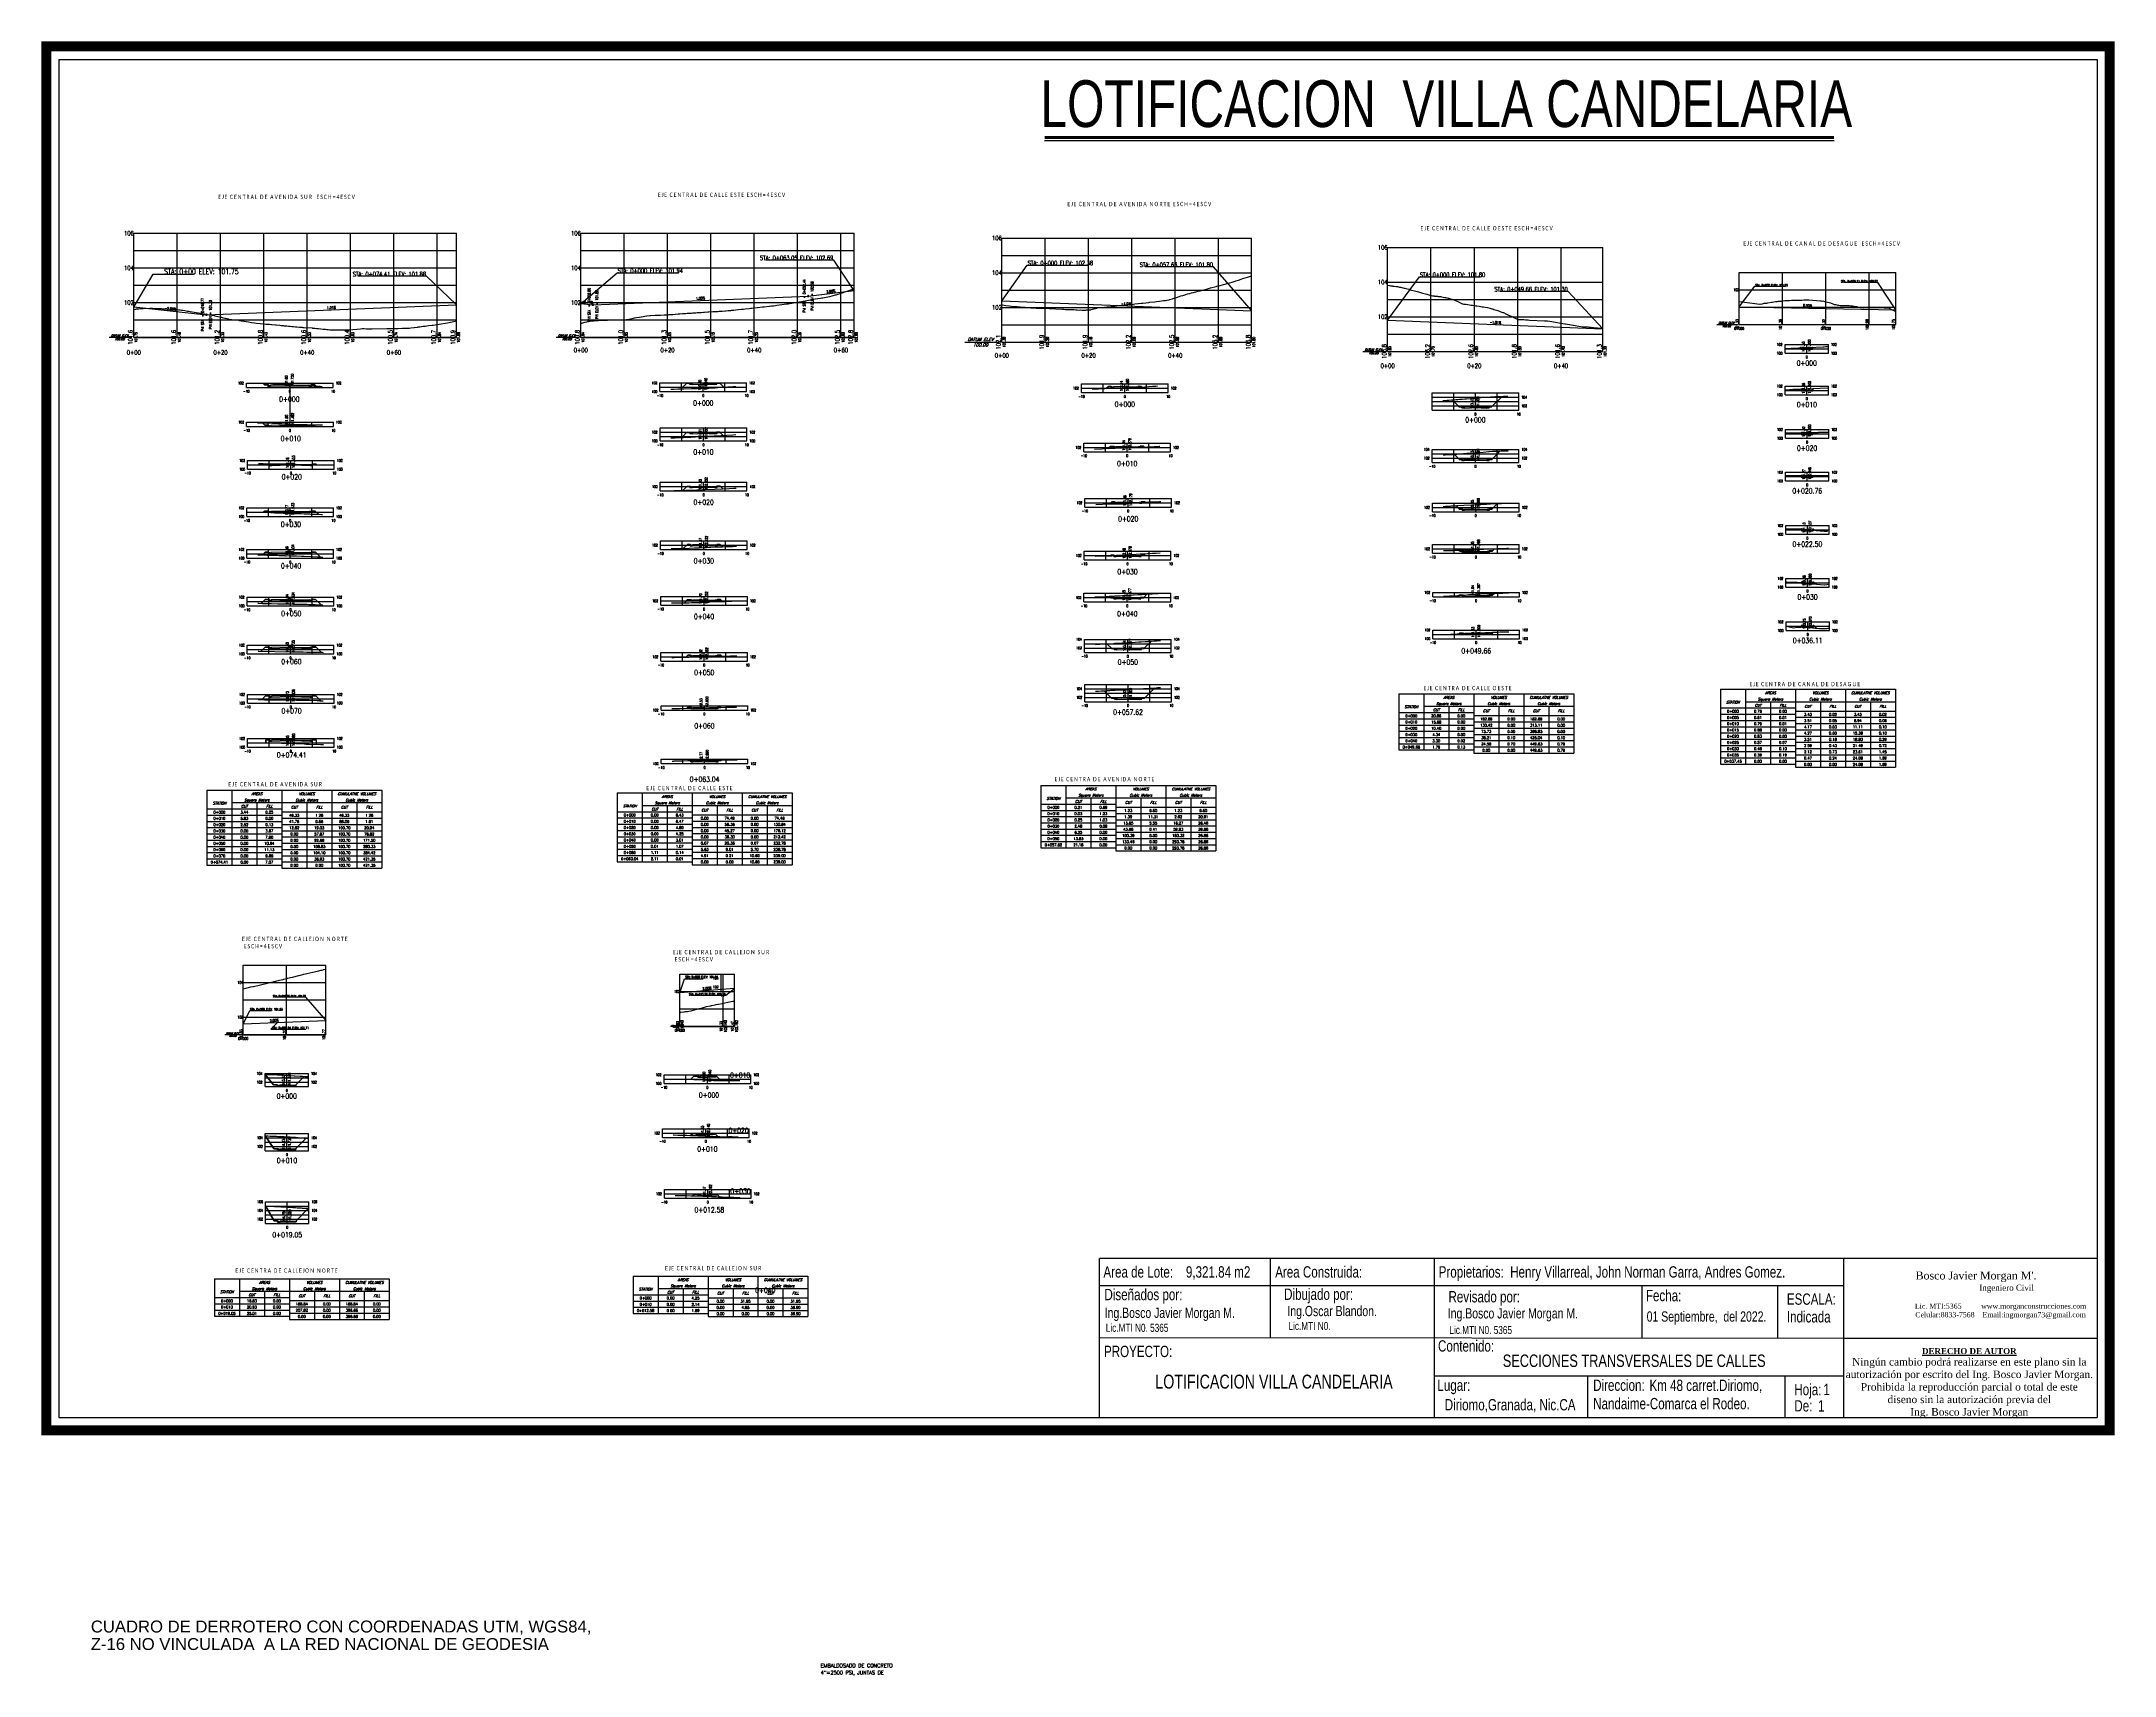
# Model space of a CAD drawing. Header units: metres. Extents: x 604533 to 608048, y 1310709 to 1311860.
# Drawn here: x 605127.4 to 605605.6, y 1310833.3 to 1311210.1 of the extents above; entities that cross this region are included whole.
import ezdxf
from ezdxf.enums import TextEntityAlignment as Align

# ---------------------------------------------------------------- set-up
doc = ezdxf.new("R2010")
doc.units = ezdxf.units.M
doc.header["$LTSCALE"] = 0.0254
doc.header["$MEASUREMENT"] = 0
for name, color, linetype in [('A CIVIL', 6, 'Continuous'), ('acera', 8, 'Continuous'), ('EJE CALLE ESTE-CT-PROF-BASE', 5, 'Continuous'), ('EJE CALLE ESTE-CT-PROF-EGC', 6, 'Continuous'), ('EJE CALLE ESTE-CT-PROF-FGC', 4, 'Continuous'), ('EJE CALLE ESTE-CT-PROF-GRID', 2, 'Continuous'), ('EJE CALLE ESTE-CT-PROF-VGRID', 3, 'Continuous'), ('EJE CALLE ESTE-TXT-PROF-CNTR', 4, 'Continuous'), ('EJE CALLE ESTE-TXT-PROF-FGC', 4, 'Continuous'), ('EJE CALLE ESTE-TXT-PROF-GRID', 2, 'Continuous'), ('EJE CALLE ESTE-TXT-PROF-STAT', 7, 'Continuous'), ('EJE CALLE NORTE-CT-PROF-BASE', 5, 'Continuous'), ('EJE CALLE NORTE-CT-PROF-EGC', 6, 'Continuous'), ('EJE CALLE NORTE-CT-PROF-FGC', 4, 'Continuous'), ('EJE CALLE NORTE-CT-PROF-GRID', 2, 'Continuous'), ('EJE CALLE NORTE-CT-PROF-VGRID', 3, 'Continuous'), ('EJE CALLE NORTE-TXT-PROF-CNTR', 4, 'Continuous'), ('EJE CALLE NORTE-TXT-PROF-FGC', 4, 'Continuous'), ('EJE CALLE NORTE-TXT-PROF-GRID', 2, 'Continuous'), ('EJE CALLE NORTE-TXT-PROF-STAT', 7, 'Continuous'), ('EJE CALLE OESTE-CT-PROF-BASE', 5, 'Continuous'), ('EJE CALLE OESTE-CT-PROF-EGC', 6, 'Continuous'), ('EJE CALLE OESTE-CT-PROF-FGC', 4, 'Continuous'), ('EJE CALLE OESTE-CT-PROF-GRID', 2, 'Continuous'), ('EJE CALLE OESTE-CT-PROF-VGRID', 3, 'Continuous'), ('EJE CALLE OESTE-TXT-PROF-CNTR', 4, 'Continuous'), ('EJE CALLE OESTE-TXT-PROF-FGC', 4, 'Continuous'), ('EJE CALLE OESTE-TXT-PROF-GRID', 2, 'Continuous'), ('EJE CALLE OESTE-TXT-PROF-STAT', 7, 'Continuous'), ('EJE ED CALLE SUR-CT-PROF-BASE', 5, 'Continuous'), ('EJE ED CALLE SUR-CT-PROF-EGC', 6, 'Continuous'), ('EJE ED CALLE SUR-CT-PROF-FGC', 4, 'Continuous'), ('EJE ED CALLE SUR-CT-PROF-GRID', 2, 'Continuous'), ('EJE ED CALLE SUR-CT-PROF-VGRID', 3, 'Continuous'), ('EJE ED CALLE SUR-TXT-PROF-CNTR', 4, 'Continuous'), ('EJE ED CALLE SUR-TXT-PROF-FGC', 4, 'Continuous'), ('EJE ED CALLE SUR-TXT-PROF-GRID', 2, 'Continuous'), ('EJE ED CALLE SUR-TXT-PROF-STAT', 7, 'Continuous'), ('EJES', 30, 'Continuous'), ('FORMATO', 7, 'Continuous'), ('FRAME 025', 7, 'Continuous'), ('LOTES', 3, 'Continuous'), ('PBASE', 4, 'Continuous'), ('PEGC', 6, 'Continuous'), ('PEGCT', 4, 'Continuous'), ('perfiles', 3, 'Continuous'), ('PFGC', 4, 'Continuous'), ('PFGCT', 4, 'Continuous'), ('PGRID', 2, 'Continuous'), ('PGRIDT', 7, 'Continuous'), ('PVGRID', 7, 'Continuous'), ('VENTANAS', 252, 'Continuous'), ('XDATUM', 5, 'Continuous'), ('XEG', 6, 'Continuous'), ('XFG', 1, 'Continuous'), ('XGRID', 2, 'Continuous'), ('XGRIDT', 4, 'Continuous')]:
    doc.layers.add(name, color=color, linetype=linetype)
doc.layers.add('FRAME 070', color=7, linetype='Continuous', lineweight=70)
doc.styles.add('ALINEAMIENTO', font='romans.shx', dxfattribs={"width": 0.7, "height": 1})
doc.styles.add('ALINEAMIENTO 2', font='romans.shx', dxfattribs={"width": 0.7, "height": 0.6})
doc.styles.add('C10O', font='complex', dxfattribs={"oblique": 20, "height": 0.14})
doc.styles.add('C6O', font='COMPLEX', dxfattribs={"oblique": 20, "height": 0.083333})
doc.styles.add('perfiles', font='romans.shx', dxfattribs={"width": 0.8, "height": 1})
doc.styles.add('PI', font='arial.ttf', dxfattribs={"height": 0.002})
doc.styles.add('ROMANS', font='ROMANS', dxfattribs={"height": 0.2})
doc.styles.add('S6', font='SIMPLEX', dxfattribs={"height": 0.083333})
doc.styles.get("Standard").update_dxf_attribs({"font": 'arial.ttf'})
doc.styles.add('TSN - Swis721 LtCn BT', font='swisscl.ttf')

# ---------------------------------------------------------------- blocks, each defined once
blk = doc.blocks.new('datum')
blk.add_line((-1.625, 0), (-0.125, 0))
at = {"style": 'C10O', "oblique": 20}
blk.add_text('DATUM ELEV', height=0.1389, dxfattribs=at).set_placement((-0.9375, 0.05), align=Align.CENTER)
blk.add_attdef('DATUM', text='', height=0.1389, dxfattribs=at).set_placement((-0.9375, -0.18889), align=Align.CENTER)
blk = doc.blocks.new('_ArchTick')
at = {"color": 0, "linetype": 'ByBlock', "const_width": 0.15}
blk.add_lwpolyline([(-0.5, -0.5), (0.5, 0.5)], dxfattribs=at)
blk = doc.blocks.new('vtitmet')
for p, q in [((0, 0.6), (0, 0.2)), ((0, 0.6), (5.6, 0.6)), ((0, 0.2), (0, 0)), ((0, 0), (2.4, 0)), ((0.8, 0.6), (0.8, 0)), ((0.8, 0.2), (5.6, 0.2)), ((1.6, 0.2), (1.6, 0)), ((2.4, 0.6), (2.4, 0)), ((3.2, 0.2), (3.2, -0.1)), ((4, 0.6), (4, -0.1)), ((4.8, 0.2), (4.8, -0.1)), ((5.6, 0.6), (5.6, -0.1)), ((2.4, -0.1), (5.6, -0.1))]:
    blk.add_line(p, q)
at = {"style": 'C6O', "oblique": 20}
for s, height, p in [('STATION', 0.0833, (0.4, 0.141)), ('CUT', 0.0833, (1.2, 0.041)), ('Square Meters', 0.08333, (1.6, 0.241)), ('AREAS', 0.0833, (1.6, 0.441)), ('FILL', 0.0833, (2, 0.041)), ('CUT', 0.0833, (2.8, 0.01)), ('Cubic Meters', 0.08333, (3.2, 0.241)), ('VOLUMES', 0.0833, (3.2, 0.441)), ('FILL', 0.0833, (3.6, 0.01)), ('CUMULATIVE VOLUMES', 0.08333, (4.8, 0.441)), ('CUT', 0.0833, (4.4, 0.01)), ('Cubic Meters', 0.08333, (4.8, 0.241)), ('FILL', 0.0833, (5.2, 0.01))]:
    blk.add_text(s, height=height, dxfattribs=at).set_placement(p, align=Align.CENTER)
blk = doc.blocks.new('vtabimp')
for p, q in [((0, 0), (0, -0.2)), ((0.8, 0), (0.8, -0.2)), ((1.6, 0), (1.6, -0.2)), ((2.4, 0), (2.4, -0.3)), ((0, -0.2), (2.4, -0.2)), ((2.4, -0.3), (5.6, -0.3)), ((3.2, -0.1), (3.2, -0.3)), ((4, -0.1), (4, -0.3)), ((4.8, -0.1), (4.8, -0.3)), ((5.6, -0.1), (5.6, -0.3))]:
    blk.add_line(p, q)
at = {"style": 'S6'}
for tag, p in [('0000+00', (0.4, -0.149)), ('CUTA', (1.2, -0.149)), ('FILLA', (2, -0.149)), ('CUTV', (2.8, -0.249)), ('FILLV', (3.6, -0.249)), ('CUMCUTV', (4.4, -0.249)), ('CUMFILLV', (5.2, -0.249))]:
    blk.add_attdef(tag, text='', height=0.0833, dxfattribs=at).set_placement(p, align=Align.CENTER)
blk = doc.blocks.new('pvi2')
for p, q in [((0, 0.1), (-0.08, -0.05)), ((0.07, -0.05), (0, 0.1)), ((-0.08, -0.05), (0.07, -0.05))]:
    blk.add_line(p, q)
blk.add_circle((0, 0), 0.0125)
at = {"flags": 1}
for tag, p in [('K', (0, -0.01)), ('LENGTH', (0, -0.03))]:
    blk.add_attdef(tag, text='', height=0.01, dxfattribs=at).set_placement(p, align=Align.CENTER)

msp = doc.modelspace()

# ---------------------------------------------------------------- linework, layer by layer
msp.add_line((605358.762, 1311187.275), (605540.888, 1311187.275))
at = {"color": 7}
msp.add_line((605543.126, 1310911.097), (605601.592, 1310911.064), dxfattribs=at)
at = {"const_width": 2.28}
msp.add_lwpolyline([(605128.492, 1311208.98), (605128.492, 1310889.78), (605604.442, 1310889.78), (605604.442, 1311208.98)], close=True, dxfattribs=at)
at = {"color": 5, "const_width": 0.637}
msp.add_lwpolyline([(605358.762, 1311187.981), (605540.888, 1311187.981)], dxfattribs=at)
at = {"layer": 'A CIVIL', "color": 1, "ltscale": 20000}
for p, q in [((605310.103, 1311159.716), (605294.37, 1311159.716)), ((605314.766, 1311152.739), (605310.103, 1311159.716)), ((605348.962, 1311150.387), (605354.753, 1311158.522)), ((605354.753, 1311158.522), (605368.853, 1311158.522)), ((605216.171, 1311155.962), (605200.404, 1311155.962)), ((605222.992, 1311149.485), (605216.171, 1311155.962)), ((605251.853, 1311149.72), (605260.167, 1311156.738)), ((605260.167, 1311156.738), (605274.3, 1311156.738)), ((605397.712, 1311158.122), (605381.945, 1311158.122)), ((605406.463, 1311148.061), (605397.712, 1311158.122)), ((605437.956, 1311145.909), (605445.232, 1311155.827)), ((605445.232, 1311155.827), (605459.332, 1311155.827)), ((605479.546, 1311152.489), (605463.779, 1311152.489)), ((605487.49, 1311143.902), (605479.546, 1311152.489)), ((605274.627, 1310990.723), (605275.698, 1310993.942)), ((605275.698, 1310993.942), (605280.006, 1310993.942)), ((605287.205, 1310991.659), (605285.2, 1310990.112)), ((605173.94, 1310983.665), (605175.402, 1310986.638)), ((605175.402, 1310986.638), (605180.408, 1310986.638)), ((605188.375, 1310989.719), (605181.28, 1310989.719)), ((605193.014, 1310984.33), (605188.375, 1310989.719)), ((605285.2, 1310990.112), (605277.333, 1310990.112)), ((605181.835, 1310983.893), (605180.261, 1310982.36)), ((605180.261, 1310982.36), (605180.577, 1310982.36)), ((605180.577, 1310982.36), (605188.31, 1310982.36))]:
    msp.add_line(p, q, dxfattribs=at)
at = {"layer": 'acera', "color": 7}
msp.add_line((605131.342, 1310889.78), (605601.592, 1310889.78), dxfattribs=at)
at = {"layer": 'EJE CALLE ESTE-CT-PROF-BASE', "ltscale": 20000}
for p, q in [((605251.777, 1311141.871), (605251.777, 1311141.896)), ((605251.777, 1311141.896), (605314.822, 1311141.896)), ((605251.777, 1311141.871), (605314.822, 1311141.871)), ((605261.777, 1311141.871), (605261.777, 1311141.896)), ((605271.777, 1311141.871), (605271.777, 1311141.896)), ((605281.777, 1311141.871), (605281.777, 1311141.896)), ((605291.777, 1311141.871), (605291.777, 1311141.896)), ((605301.777, 1311141.871), (605301.777, 1311141.896)), ((605311.777, 1311141.871), (605311.777, 1311141.896)), ((605314.822, 1311141.871), (605314.822, 1311141.896))]:
    msp.add_line(p, q, dxfattribs=at)
at = {"layer": 'EJE CALLE ESTE-CT-PROF-EGC', "ltscale": 20000}
msp.add_lwpolyline([(605251.777, 1311145.093), (605252.69, 1311145.351), (605253.13, 1311145.476), (605253.419, 1311145.51), (605253.566, 1311145.55), (605253.961, 1311145.63), (605254.136, 1311145.656), (605254.709, 1311145.692), (605254.885, 1311145.717), (605255.686, 1311145.757), (605255.817, 1311145.774), (605256.772, 1311145.814), (605256.845, 1311145.822), (605257.856, 1311145.859), (605257.936, 1311145.864), (605257.96, 1311145.863), (605258.838, 1311145.894), (605258.84, 1311145.894), (605258.909, 1311145.896), (605259.517, 1311145.921), (605259.544, 1311145.921), (605259.919, 1311145.934), (605260.309, 1311145.936), (605260.824, 1311145.931), (605260.864, 1311145.931), (605261.41, 1311145.926), (605261.897, 1311145.929), (605261.933, 1311145.929), (605262.273, 1311145.948), (605262.407, 1311145.961), (605262.465, 1311145.975), (605262.55, 1311145.994), (605263.027, 1311146.086), (605263.205, 1311146.129), (605263.349, 1311146.163), (605263.959, 1311146.305), (605264.193, 1311146.353), (605264.644, 1311146.46), (605265.348, 1311146.574), (605265.664, 1311146.638), (605265.791, 1311146.643), (605266.138, 1311146.714), (605266.22, 1311146.719), (605266.509, 1311146.774), (605266.549, 1311146.778), (605266.95, 1311146.822), (605266.978, 1311146.828), (605267.718, 1311146.896), (605267.858, 1311146.904), (605267.862, 1311146.904), (605268.919, 1311146.961), (605268.951, 1311146.963), (605268.977, 1311146.964), (605270.019, 1311147.019), (605270.063, 1311147.021), (605270.138, 1311147.023), (605271.02, 1311147.069), (605271.145, 1311147.073), (605271.748, 1311147.104), (605271.898, 1311147.109), (605272.127, 1311147.12), (605272.263, 1311147.125), (605272.441, 1311147.136), (605272.572, 1311147.147), (605272.62, 1311147.151), (605272.667, 1311147.155), (605272.871, 1311147.17), (605273.023, 1311147.184), (605273.518, 1311147.221), (605273.654, 1311147.232), (605274.258, 1311147.278), (605274.407, 1311147.288), (605274.653, 1311147.304), (605275.238, 1311147.347), (605275.55, 1311147.367), (605276.022, 1311147.401), (605276.339, 1311147.422), (605276.58, 1311147.438), (605276.887, 1311147.459), (605277.11, 1311147.476), (605277.345, 1311147.49), (605277.646, 1311147.513), (605277.996, 1311147.541), (605278.309, 1311147.559), (605278.648, 1311147.586), (605278.931, 1311147.607), (605279.241, 1311147.625), (605279.525, 1311147.643), (605280.086, 1311147.677), (605280.339, 1311147.692), (605281.113, 1311147.739), (605281.289, 1311147.749), (605282.222, 1311147.806), (605282.311, 1311147.812), (605283.339, 1311147.876), (605283.355, 1311147.877), (605283.658, 1311147.896), (605284.339, 1311147.94), (605284.351, 1311147.941), (605284.374, 1311147.942), (605285.141, 1311147.995), (605285.202, 1311147.998), (605285.265, 1311148.002), (605285.765, 1311148.04), (605285.902, 1311148.052), (605286.363, 1311148.095), (605286.56, 1311148.116), (605287.11, 1311148.171), (605287.505, 1311148.214), (605288.072, 1311148.275), (605288.758, 1311148.35), (605289.264, 1311148.406), (605289.659, 1311148.452), (605290.699, 1311148.566), (605290.959, 1311148.598), (605291.129, 1311148.62), (605292.462, 1311148.765), (605292.559, 1311148.78), (605293.66, 1311148.896), (605294.074, 1311148.936), (605294.099, 1311148.94), (605295.202, 1311149.052), (605295.293, 1311149.064), (605295.781, 1311149.118), (605295.955, 1311149.14), (605296.185, 1311149.168), (605296.657, 1311149.234), (605296.962, 1311149.271), (605297.633, 1311149.363), (605298.18, 1311149.443), (605299.218, 1311149.593), (605299.574, 1311149.646), (605301.307, 1311149.896), (605301.585, 1311149.954), (605301.759, 1311149.985), (605303.534, 1311150.333), (605304.323, 1311150.489), (605305.557, 1311150.674), (605305.851, 1311150.728), (605307.042, 1311150.896), (605307.406, 1311150.963), (605307.456, 1311150.972), (605307.504, 1311150.982), (605307.574, 1311150.997), (605308.795, 1311151.229), (605309.187, 1311151.328), (605309.734, 1311151.438), (605310.562, 1311151.664), (605310.68, 1311151.69), (605311.405, 1311151.896), (605312.322, 1311152.21), (605312.693, 1311152.341), (605313.434, 1311152.599), (605314.26, 1311152.882), (605314.302, 1311152.896), (605314.356, 1311152.896), (605314.582, 1311152.941), (605314.818, 1311152.979), (605314.821, 1311152.98)], dxfattribs=at)
at = {"layer": 'EJE CALLE ESTE-CT-PROF-FGC', "ltscale": 20000}
for p, q in [((605251.777, 1311149.656), (605254.577, 1311149.416)), ((605254.577, 1311149.416), (605304.217, 1311151.402)), ((605304.217, 1311151.402), (605314.822, 1311152.656))]:
    msp.add_line(p, q, dxfattribs=at)
at = {"layer": 'EJE CALLE ESTE-CT-PROF-GRID', "ltscale": 20000}
for p, q in [((605251.777, 1311141.896), (605251.777, 1311165.896)), ((605251.777, 1311165.896), (605314.822, 1311165.896)), ((605261.777, 1311141.896), (605261.777, 1311165.896)), ((605271.777, 1311141.896), (605271.777, 1311165.896)), ((605281.777, 1311141.896), (605281.777, 1311165.896)), ((605291.777, 1311141.896), (605291.777, 1311165.896)), ((605301.777, 1311141.896), (605301.777, 1311165.896)), ((605311.777, 1311141.896), (605311.777, 1311165.896)), ((605314.822, 1311141.896), (605314.822, 1311165.896)), ((605251.777, 1311161.896), (605314.822, 1311161.896)), ((605251.777, 1311157.896), (605314.822, 1311157.896)), ((605251.777, 1311153.896), (605314.822, 1311153.896)), ((605251.777, 1311149.896), (605314.822, 1311149.896)), ((605251.777, 1311145.896), (605314.822, 1311145.896))]:
    msp.add_line(p, q, dxfattribs=at)
at = {"layer": 'EJE CALLE ESTE-CT-PROF-VGRID', "ltscale": 20000}
for p, q in [((605301.777, 1311141.896), (605301.777, 1311149.988)), ((605311.777, 1311141.896), (605311.777, 1311152.023)), ((605314.822, 1311141.896), (605314.822, 1311152.972)), ((605251.777, 1311141.896), (605251.777, 1311145.093)), ((605261.777, 1311141.896), (605261.777, 1311145.928)), ((605271.777, 1311141.896), (605271.777, 1311147.105)), ((605281.777, 1311141.896), (605281.777, 1311147.779)), ((605291.777, 1311141.896), (605291.777, 1311148.69))]:
    msp.add_line(p, q, dxfattribs=at)
at = {"layer": 'EJE CALLE ESTE-TXT-PROF-FGC', "ltscale": 20000}
for p, q in [((605254.577, 1311149.422), (605254.577, 1311149.473)), ((605304.217, 1311151.408), (605304.217, 1311151.459))]:
    msp.add_line(p, q, dxfattribs=at)
at = {"layer": 'EJE CALLE NORTE-CT-PROF-BASE', "ltscale": 20000}
for p, q in [((605348.904, 1311140.76), (605348.904, 1311140.786)), ((605348.904, 1311140.786), (605406.529, 1311140.786)), ((605348.904, 1311140.76), (605406.529, 1311140.76)), ((605358.904, 1311140.76), (605358.904, 1311140.786)), ((605368.904, 1311140.76), (605368.904, 1311140.786)), ((605378.904, 1311140.76), (605378.904, 1311140.786)), ((605388.904, 1311140.76), (605388.904, 1311140.786)), ((605398.904, 1311140.76), (605398.904, 1311140.786)), ((605406.529, 1311140.76), (605406.529, 1311140.786))]:
    msp.add_line(p, q, dxfattribs=at)
at = {"layer": 'EJE CALLE NORTE-CT-PROF-EGC', "ltscale": 20000}
msp.add_lwpolyline([(605348.904, 1311149.358), (605349.023, 1311149.346), (605349.841, 1311149.229), (605350.615, 1311149.156), (605351.117, 1311149.087), (605351.806, 1311149.026), (605352.074, 1311148.991), (605352.44, 1311148.96), (605352.873, 1311148.924), (605352.986, 1311148.91), (605353.102, 1311148.898), (605353.654, 1311148.855), (605353.721, 1311148.851), (605354.244, 1311148.81), (605354.265, 1311148.81), (605354.565, 1311148.786), (605354.582, 1311148.784), (605354.88, 1311148.764), (605354.899, 1311148.763), (605355.273, 1311148.737), (605355.56, 1311148.718), (605355.597, 1311148.716), (605355.89, 1311148.696), (605356.338, 1311148.667), (605356.785, 1311148.639), (605357.108, 1311148.619), (605357.204, 1311148.615), (605358.388, 1311148.575), (605362.799, 1311148.385), (605363.193, 1311148.358), (605363.551, 1311148.325), (605363.597, 1311148.323), (605363.776, 1311148.315), (605364.27, 1311148.268), (605365.249, 1311148.268), (605365.373, 1311148.276), (605365.536, 1311148.288), (605365.985, 1311148.227), (605366.262, 1311148.251), (605366.713, 1311148.181), (605367.022, 1311148.213), (605367.38, 1311148.147), (605367.675, 1311148.183), (605367.846, 1311148.148), (605368.106, 1311148.183), (605368.264, 1311148.179), (605368.427, 1311148.2), (605368.636, 1311148.207), (605368.777, 1311148.217), (605368.974, 1311148.233), (605369.178, 1311148.244), (605369.399, 1311148.254), (605369.539, 1311148.275), (605370.157, 1311148.424), (605370.354, 1311148.501), (605370.473, 1311148.546), (605370.801, 1311148.601), (605370.94, 1311148.652), (605371.885, 1311148.775), (605371.896, 1311148.778), (605371.969, 1311148.786), (605373.198, 1311148.907), (605373.314, 1311148.924), (605373.426, 1311148.94), (605374.761, 1311149.08), (605374.973, 1311149.105), (605375.401, 1311149.152), (605376.514, 1311149.271), (605377.308, 1311149.355), (605378.057, 1311149.435), (605379.236, 1311149.558), (605379.614, 1311149.598), (605381.15, 1311149.755), (605381.195, 1311149.76), (605381.447, 1311149.786), (605382.819, 1311149.946), (605383.018, 1311149.968), (605384.185, 1311150.104), (605384.551, 1311150.144), (605385.298, 1311150.232), (605385.749, 1311150.283), (605386.212, 1311150.342), (605386.617, 1311150.392), (605386.994, 1311150.454), (605387.482, 1311150.569), (605387.584, 1311150.585), (605388.293, 1311150.786), (605388.397, 1311150.817), (605388.459, 1311150.838), (605389.448, 1311151.161), (605390.222, 1311151.418), (605390.64, 1311151.558), (605391.332, 1311151.786), (605391.724, 1311151.89), (605392.253, 1311152.03), (605392.636, 1311152.127), (605393.12, 1311152.25), (605394.156, 1311152.511), (605394.46, 1311152.588), (605394.636, 1311152.632), (605395.242, 1311152.786), (605396.148, 1311153.032), (605397.003, 1311153.265), (605398.306, 1311153.598), (605398.53, 1311153.657), (605399.042, 1311153.786), (605400.002, 1311154.056), (605400.406, 1311154.17), (605401.024, 1311154.345), (605401.388, 1311154.449), (605401.531, 1311154.49), (605402.007, 1311154.631), (605402.058, 1311154.646), (605402.521, 1311154.786), (605402.866, 1311154.895), (605403.489, 1311155.095), (605404.082, 1311155.289), (605404.469, 1311155.418), (605405.589, 1311155.786), (605405.776, 1311155.848), (605406.528, 1311156.099)], dxfattribs=at)
at = {"layer": 'EJE CALLE NORTE-CT-PROF-FGC', "ltscale": 20000}
msp.add_line((605348.904, 1311150.306), (605406.529, 1311147.986), dxfattribs=at)
at = {"layer": 'EJE CALLE NORTE-CT-PROF-GRID', "ltscale": 20000}
for p, q in [((605348.904, 1311140.786), (605348.904, 1311164.786)), ((605348.904, 1311164.786), (605406.529, 1311164.786)), ((605358.904, 1311140.786), (605358.904, 1311164.786)), ((605368.904, 1311140.786), (605368.904, 1311164.786)), ((605378.904, 1311140.786), (605378.904, 1311164.786)), ((605388.904, 1311140.786), (605388.904, 1311164.786)), ((605398.904, 1311140.786), (605398.904, 1311164.786)), ((605406.529, 1311140.786), (605406.529, 1311164.786)), ((605348.904, 1311160.786), (605406.529, 1311160.786)), ((605348.904, 1311156.786), (605406.529, 1311156.786)), ((605348.904, 1311152.786), (605406.529, 1311152.786)), ((605348.904, 1311148.786), (605406.529, 1311148.786)), ((605348.904, 1311144.786), (605406.529, 1311144.786))]:
    msp.add_line(p, q, dxfattribs=at)
at = {"layer": 'EJE CALLE NORTE-CT-PROF-VGRID', "ltscale": 20000}
for p, q in [((605398.904, 1311140.786), (605398.904, 1311153.751)), ((605406.529, 1311140.786), (605406.529, 1311156.083)), ((605348.904, 1311140.786), (605348.904, 1311149.358)), ((605378.904, 1311140.786), (605378.904, 1311149.523)), ((605388.904, 1311140.786), (605388.904, 1311150.983)), ((605358.904, 1311140.786), (605358.904, 1311148.553)), ((605368.904, 1311140.786), (605368.904, 1311148.228))]:
    msp.add_line(p, q, dxfattribs=at)
at = {"layer": 'EJE CALLE OESTE-CT-PROF-BASE', "ltscale": 20000}
for p, q in [((605437.897, 1311138.603), (605437.897, 1311138.629)), ((605437.897, 1311138.629), (605487.558, 1311138.629)), ((605437.897, 1311138.603), (605487.558, 1311138.603)), ((605447.897, 1311138.603), (605447.897, 1311138.629)), ((605457.897, 1311138.603), (605457.897, 1311138.629)), ((605467.897, 1311138.603), (605467.897, 1311138.629)), ((605477.897, 1311138.603), (605477.897, 1311138.629)), ((605487.558, 1311138.603), (605487.558, 1311138.629))]:
    msp.add_line(p, q, dxfattribs=at)
at = {"layer": 'EJE CALLE OESTE-CT-PROF-EGC', "ltscale": 20000}
msp.add_lwpolyline([(605437.897, 1311153.942), (605437.957, 1311153.928), (605438.288, 1311153.846), (605438.593, 1311153.778), (605438.903, 1311153.736), (605438.983, 1311153.717), (605439.024, 1311153.71), (605439.411, 1311153.676), (605439.826, 1311153.638), (605439.877, 1311153.629), (605439.902, 1311153.629), (605440.144, 1311153.597), (605440.163, 1311153.595), (605440.192, 1311153.591), (605440.654, 1311153.487), (605440.738, 1311153.467), (605440.851, 1311153.439), (605441.695, 1311153.239), (605441.87, 1311153.194), (605442.128, 1311153.128), (605442.75, 1311152.977), (605443.415, 1311152.799), (605444.058, 1311152.629), (605444.705, 1311152.444), (605444.997, 1311152.361), (605445.922, 1311152.098), (605446.644, 1311151.895), (605446.945, 1311151.811), (605447.624, 1311151.629), (605447.741, 1311151.598), (605448.231, 1311151.483), (605448.653, 1311151.422), (605448.704, 1311151.416), (605449.217, 1311151.361), (605449.301, 1311151.354), (605449.39, 1311151.347), (605449.562, 1311151.32), (605450.083, 1311151.271), (605450.313, 1311151.22), (605450.728, 1311151.181), (605451.097, 1311151.087), (605451.352, 1311151.06), (605451.874, 1311150.911), (605451.961, 1311150.898), (605452.64, 1311150.688), (605452.658, 1311150.683), (605452.677, 1311150.677), (605452.823, 1311150.629), (605453.194, 1311150.5), (605453.291, 1311150.456), (605453.728, 1311150.276), (605454.059, 1311150.123), (605454.395, 1311149.974), (605454.951, 1311149.716), (605455.011, 1311149.689), (605455.149, 1311149.629), (605455.489, 1311149.563), (605455.9, 1311149.498), (605456.358, 1311149.431), (605456.78, 1311149.371), (605457.127, 1311149.324), (605457.5, 1311149.27), (605457.991, 1311149.203), (605458.257, 1311149.161), (605458.509, 1311149.113), (605459.044, 1311149.042), (605459.365, 1311148.998), (605459.665, 1311148.95), (605460.005, 1311148.889), (605460.418, 1311148.821), (605460.916, 1311148.737), (605461.48, 1311148.629), (605461.505, 1311148.629), (605461.923, 1311148.493), (605462.14, 1311148.427), (605462.395, 1311148.341), (605463.283, 1311148.049), (605463.851, 1311147.847), (605464.009, 1311147.794), (605464.474, 1311147.629), (605464.586, 1311147.574), (605465.151, 1311147.31), (605465.811, 1311147.005), (605465.97, 1311146.943), (605466.517, 1311146.694), (605467.905, 1311146.006), (605467.988, 1311145.989), (605468.026, 1311145.984), (605468.058, 1311145.981), (605468.153, 1311145.977), (605468.363, 1311145.975), (605468.733, 1311145.981), (605468.788, 1311145.966), (605469.335, 1311145.98), (605469.717, 1311145.896), (605470.352, 1311145.911), (605470.652, 1311145.858), (605474.059, 1311145.721), (605474.312, 1311145.702), (605474.688, 1311145.678), (605474.727, 1311145.678), (605474.749, 1311145.679), (605474.768, 1311145.678), (605475.275, 1311145.629), (605478.766, 1311145.025), (605478.927, 1311145.009), (605481.164, 1311144.629), (605482.84, 1311144.343), (605483.051, 1311144.341), (605483.229, 1311144.339), (605483.429, 1311144.331), (605483.554, 1311144.321), (605483.698, 1311144.308), (605483.844, 1311144.295), (605483.965, 1311144.284), (605484.106, 1311144.271), (605484.298, 1311144.251), (605484.736, 1311144.209), (605485, 1311144.184), (605485.365, 1311144.149), (605485.832, 1311144.105), (605486.275, 1311144.062), (605486.679, 1311144.024), (605486.828, 1311144.009), (605487.14, 1311143.979), (605487.358, 1311143.958), (605487.477, 1311143.946), (605487.557, 1311143.936)], dxfattribs=at)
at = {"layer": 'EJE CALLE OESTE-CT-PROF-FGC', "ltscale": 20000}
msp.add_line((605437.897, 1311145.829), (605487.558, 1311143.829), dxfattribs=at)
at = {"layer": 'EJE CALLE OESTE-CT-PROF-GRID', "ltscale": 20000}
for p, q in [((605437.897, 1311138.629), (605437.897, 1311162.629)), ((605437.897, 1311162.629), (605487.558, 1311162.629)), ((605447.897, 1311138.629), (605447.897, 1311162.629)), ((605457.897, 1311138.629), (605457.897, 1311162.629)), ((605467.897, 1311138.629), (605467.897, 1311162.629)), ((605477.897, 1311138.629), (605477.897, 1311162.629)), ((605487.558, 1311138.629), (605487.558, 1311162.629)), ((605437.897, 1311154.629), (605487.558, 1311154.629)), ((605437.897, 1311150.629), (605487.558, 1311150.629)), ((605437.897, 1311146.629), (605487.558, 1311146.629)), ((605437.897, 1311142.629), (605487.558, 1311142.629))]:
    msp.add_line(p, q, dxfattribs=at)
at = {"layer": 'EJE CALLE OESTE-CT-PROF-VGRID', "ltscale": 20000}
for p, q in [((605437.897, 1311138.629), (605437.897, 1311153.942)), ((605447.897, 1311138.629), (605447.897, 1311151.561)), ((605457.897, 1311138.629), (605457.897, 1311149.215)), ((605467.897, 1311138.629), (605467.897, 1311146.01)), ((605477.897, 1311138.629), (605477.897, 1311145.175)), ((605487.558, 1311138.629), (605487.558, 1311143.942))]:
    msp.add_line(p, q, dxfattribs=at)
at = {"layer": 'EJE ED CALLE SUR-CT-PROF-BASE', "ltscale": 20000}
for p, q in [((605148.657, 1311141.871), (605148.657, 1311141.896)), ((605148.657, 1311141.896), (605223.064, 1311141.896)), ((605148.657, 1311141.871), (605223.064, 1311141.871)), ((605158.657, 1311141.871), (605158.657, 1311141.896)), ((605168.657, 1311141.871), (605168.657, 1311141.896)), ((605178.657, 1311141.871), (605178.657, 1311141.896)), ((605188.657, 1311141.871), (605188.657, 1311141.896)), ((605198.657, 1311141.871), (605198.657, 1311141.896)), ((605208.657, 1311141.871), (605208.657, 1311141.896)), ((605218.657, 1311141.871), (605218.657, 1311141.896)), ((605223.064, 1311141.871), (605223.064, 1311141.896))]:
    msp.add_line(p, q, dxfattribs=at)
at = {"layer": 'EJE ED CALLE SUR-CT-PROF-EGC', "ltscale": 20000}
msp.add_lwpolyline([(605148.657, 1311148.315), (605148.787, 1311148.305), (605149.086, 1311148.401), (605149.268, 1311148.46), (605149.699, 1311148.435), (605149.8, 1311148.46), (605150.126, 1311148.531), (605150.356, 1311148.568), (605150.848, 1311148.547), (605152.353, 1311148.601), (605152.478, 1311148.592), (605152.926, 1311148.577), (605153.122, 1311148.569), (605153.26, 1311148.562), (605153.449, 1311148.554), (605154.319, 1311148.515), (605154.743, 1311148.507), (605154.965, 1311148.498), (605155.18, 1311148.489), (605155.563, 1311148.464), (605156.106, 1311148.452), (605156.469, 1311148.421), (605157.029, 1311148.407), (605157.501, 1311148.363), (605158.067, 1311148.308), (605158.508, 1311148.293), (605159.03, 1311148.238), (605159.339, 1311148.223), (605159.673, 1311148.183), (605159.987, 1311148.134), (605160.455, 1311148.056), (605161.076, 1311147.948), (605161.111, 1311147.945), (605161.369, 1311147.896), (605161.663, 1311147.845), (605164.978, 1311147.28), (605166.007, 1311147.104), (605166.383, 1311147.039), (605166.665, 1311146.99), (605166.826, 1311146.962), (605167.209, 1311146.896), (605167.322, 1311146.87), (605167.341, 1311146.865), (605168.743, 1311146.533), (605168.85, 1311146.507), (605169.008, 1311146.468), (605169.679, 1311146.308), (605169.822, 1311146.275), (605170.133, 1311146.2), (605170.271, 1311146.167), (605170.517, 1311146.132), (605170.614, 1311146.109), (605171.19, 1311146.035), (605171.266, 1311146.018), (605172.09, 1311145.915), (605172.179, 1311145.896), (605172.196, 1311145.896), (605172.227, 1311145.896), (605172.812, 1311145.822), (605172.863, 1311145.815), (605172.929, 1311145.805), (605173.415, 1311145.728), (605173.547, 1311145.71), (605173.671, 1311145.692), (605173.805, 1311145.674), (605174.044, 1311145.642), (605174.608, 1311145.526), (605175.09, 1311145.467), (605175.775, 1311145.329), (605176.506, 1311145.249), (605176.987, 1311145.16), (605177.791, 1311145.085), (605178.597, 1311144.991), (605178.642, 1311144.989), (605178.686, 1311144.988), (605179.128, 1311144.953), (605179.169, 1311144.952), (605179.679, 1311144.915), (605179.695, 1311144.915), (605179.955, 1311144.896), (605180.452, 1311144.851), (605180.51, 1311144.844), (605181.371, 1311144.765), (605181.531, 1311144.746), (605182.318, 1311144.671), (605182.537, 1311144.645), (605183.15, 1311144.585), (605183.334, 1311144.565), (605183.723, 1311144.525), (605183.973, 1311144.504), (605184.303, 1311144.467), (605184.679, 1311144.424), (605185.094, 1311144.394), (605185.459, 1311144.353), (605185.984, 1311144.32), (605186.29, 1311144.286), (605186.844, 1311144.254), (605187.065, 1311144.23), (605187.526, 1311144.205), (605187.653, 1311144.191), (605187.88, 1311144.179), (605187.992, 1311144.165), (605189.797, 1311144.041), (605189.887, 1311144.03), (605190.389, 1311143.98), (605190.812, 1311143.938), (605190.841, 1311143.934), (605191.224, 1311143.896), (605191.244, 1311143.894), (605191.244, 1311143.894), (605191.796, 1311143.839), (605192.362, 1311143.783), (605192.842, 1311143.735), (605193.172, 1311143.702), (605193.476, 1311143.671), (605193.846, 1311143.633), (605194.213, 1311143.596), (605194.252, 1311143.598), (605198.335, 1311143.634), (605199.153, 1311143.703), (605199.201, 1311143.706), (605200.128, 1311143.785), (605200.152, 1311143.787), (605200.964, 1311143.856), (605200.978, 1311143.857), (605201.326, 1311143.887), (605201.332, 1311143.888), (605201.448, 1311143.896), (605201.464, 1311143.896), (605201.482, 1311143.896), (605201.676, 1311143.896), (605201.784, 1311143.893), (605202.32, 1311143.88), (605203.057, 1311143.863), (605203.641, 1311143.85), (605203.644, 1311143.85), (605207.029, 1311143.896), (605208.961, 1311143.919), (605209.125, 1311143.929), (605209.606, 1311143.948), (605210.633, 1311143.991), (605212.269, 1311144.037), (605212.535, 1311144.043), (605214.117, 1311144.264), (605214.233, 1311144.289), (605214.282, 1311144.299), (605214.332, 1311144.309), (605214.623, 1311144.342), (605215.031, 1311144.393), (605215.389, 1311144.439), (605215.623, 1311144.468), (605215.84, 1311144.493), (605216.656, 1311144.587), (605217.481, 1311144.69), (605217.714, 1311144.717), (605219.082, 1311144.889), (605219.092, 1311144.89), (605219.135, 1311144.896), (605221.03, 1311145.241), (605222.059, 1311145.474), (605222.815, 1311145.624), (605223.063, 1311145.683)], dxfattribs=at)
at = {"layer": 'EJE ED CALLE SUR-CT-PROF-FGC', "ltscale": 20000}
for p, q in [((605148.657, 1311148.896), (605165.427, 1311147.096)), ((605165.427, 1311147.096), (605223.064, 1311149.416))]:
    msp.add_line(p, q, dxfattribs=at)
at = {"layer": 'EJE ED CALLE SUR-CT-PROF-GRID', "ltscale": 20000}
for p, q in [((605148.657, 1311141.896), (605148.657, 1311165.896)), ((605148.657, 1311165.896), (605223.064, 1311165.896)), ((605158.657, 1311141.896), (605158.657, 1311165.896)), ((605168.657, 1311141.896), (605168.657, 1311165.896)), ((605178.657, 1311141.896), (605178.657, 1311165.896)), ((605188.657, 1311141.896), (605188.657, 1311165.896)), ((605198.657, 1311141.896), (605198.657, 1311165.896)), ((605208.657, 1311141.896), (605208.657, 1311165.896)), ((605218.657, 1311141.896), (605218.657, 1311165.896)), ((605223.064, 1311141.896), (605223.064, 1311165.896)), ((605148.657, 1311161.896), (605223.064, 1311161.896)), ((605148.657, 1311157.896), (605223.064, 1311157.896)), ((605148.657, 1311153.896), (605223.064, 1311153.896)), ((605148.657, 1311149.896), (605223.064, 1311149.896)), ((605148.657, 1311145.896), (605223.064, 1311145.896))]:
    msp.add_line(p, q, dxfattribs=at)
at = {"layer": 'EJE ED CALLE SUR-CT-PROF-VGRID', "ltscale": 20000}
for p, q in [((605148.657, 1311141.896), (605148.657, 1311148.315)), ((605158.657, 1311141.896), (605158.657, 1311148.277)), ((605168.657, 1311141.896), (605168.657, 1311146.554)), ((605178.657, 1311141.896), (605178.657, 1311144.989)), ((605188.657, 1311141.896), (605188.657, 1311144.119)), ((605218.657, 1311141.896), (605218.657, 1311144.836)), ((605223.064, 1311141.896), (605223.064, 1311145.672)), ((605198.657, 1311141.896), (605198.657, 1311143.661)), ((605208.657, 1311141.896), (605208.657, 1311143.915))]:
    msp.add_line(p, q, dxfattribs=at)
at = {"layer": 'EJE ED CALLE SUR-TXT-PROF-FGC', "ltscale": 20000}
msp.add_line((605165.427, 1311147.102), (605165.427, 1311147.153), dxfattribs=at)
at = {"layer": 'EJES', "color": 1, "ltscale": 20000}
for p, q in [((605518.991, 1311148.926), (605522.627, 1311153.679)), ((605522.627, 1311153.679), (605529.677, 1311153.679)), ((605551, 1311154.538), (605543.117, 1311154.538)), ((605555.102, 1311148.198), (605551, 1311154.538))]:
    msp.add_line(p, q, dxfattribs=at)
at = {"layer": 'EJES', "ltscale": 20000}
msp.add_line((605518.991, 1311148.926), (605555.102, 1311148.204), dxfattribs=at)
at = {"layer": 'FORMATO', "color": 8}
for p, q in [((605131.342, 1311205.933), (605131.342, 1310892.729)), ((605131.342, 1311205.933), (605601.592, 1311205.933)), ((605601.592, 1311205.933), (605601.592, 1310892.729)), ((605131.342, 1310892.729), (605601.592, 1310892.729))]:
    msp.add_line(p, q, dxfattribs=at)
at = {"layer": 'FRAME 070', "lineweight": 25}
for p, q in [((605601.592, 1310929.467), (605371.413, 1310929.467)), ((605371.413, 1310892.729), (605371.413, 1310929.467)), ((605410.896, 1310923.207), (605410.896, 1310929.467)), ((605448.673, 1310892.729), (605448.673, 1310929.467)), ((605543.126, 1310892.729), (605543.126, 1310929.467)), ((605371.413, 1310923.207), (605543.126, 1310923.207)), ((605410.896, 1310911.192), (605410.896, 1310923.207)), ((605496.609, 1310911.192), (605496.609, 1310923.207)), ((605527.908, 1310911.192), (605527.908, 1310923.207)), ((605371.413, 1310911.192), (605543.126, 1310911.097)), ((605448.673, 1310902.341), (605543.126, 1310902.341)), ((605484.089, 1310892.729), (605484.089, 1310902.341)), ((605529.629, 1310892.729), (605529.629, 1310902.341))]:
    msp.add_line(p, q, dxfattribs=at)
at = {"layer": 'PBASE', "ltscale": 20000}
for p, q in [((605518.991, 1311144.826), (605518.991, 1311144.851)), ((605518.991, 1311144.851), (605555.102, 1311144.851)), ((605518.991, 1311144.826), (605555.102, 1311144.826)), ((605528.991, 1311144.826), (605528.991, 1311144.851)), ((605538.991, 1311144.826), (605538.991, 1311144.851)), ((605548.991, 1311144.826), (605548.991, 1311144.851)), ((605555.102, 1311144.826), (605555.102, 1311144.851)), ((605274.627, 1310982.963), (605274.627, 1310982.988)), ((605274.627, 1310982.988), (605287.212, 1310982.988)), ((605274.627, 1310982.963), (605287.212, 1310982.963)), ((605284.627, 1310982.963), (605284.627, 1310982.988)), ((605287.212, 1310982.963), (605287.212, 1310982.988)), ((605173.895, 1310981.056), (605173.895, 1310981.081)), ((605173.895, 1310981.081), (605192.943, 1310981.081)), ((605173.895, 1310981.056), (605192.943, 1310981.056)), ((605183.895, 1310981.056), (605183.895, 1310981.081)), ((605192.943, 1310981.056), (605192.943, 1310981.081))]:
    msp.add_line(p, q, dxfattribs=at)
at = {"layer": 'PEGC', "ltscale": 20000}
for points in [[(605518.991, 1311150.159), (605519.023, 1311150.155), (605521.444, 1311149.851), (605523.724, 1311149.551), (605523.847, 1311149.534), (605524.224, 1311149.602), (605524.348, 1311149.623), (605524.724, 1311149.788), (605525.338, 1311149.8), (605525.63, 1311149.851), (605526.475, 1311149.987), (605526.63, 1311150.004), (605527.4, 1311150.122), (605527.829, 1311150.178), (605527.979, 1311150.195), (605528.413, 1311150.241), (605528.536, 1311150.253), (605528.832, 1311150.261), (605529.508, 1311150.354), (605529.909, 1311150.362), (605530.357, 1311150.407), (605530.62, 1311150.41), (605531.061, 1311150.452), (605531.295, 1311150.45), (605531.587, 1311150.444), (605531.995, 1311150.479), (605532.325, 1311150.472), (605533.115, 1311150.467), (605533.494, 1311150.475), (605533.872, 1311150.502), (605534.324, 1311150.511), (605535.098, 1311150.544), (605537.698, 1311150.3), (605537.937, 1311150.311), (605538.136, 1311150.262), (605538.307, 1311150.27), (605538.695, 1311150.176), (605538.762, 1311150.177), (605539.397, 1311150.021), (605539.751, 1311149.935), (605540.078, 1311149.851), (605540.57, 1311149.61), (605540.939, 1311149.474), (605540.989, 1311149.474), (605541.078, 1311149.463), (605541.31, 1311149.434), (605541.492, 1311149.389), (605541.495, 1311149.389), (605541.771, 1311149.332), (605542.018, 1311149.317), (605542.315, 1311149.263), (605542.635, 1311149.237), (605542.998, 1311149.219), (605543.196, 1311149.224), (605543.606, 1311149.203), (605543.812, 1311149.213), (605544.22, 1311149.19), (605544.402, 1311149.199), (605544.699, 1311149.178), (605544.755, 1311149.175), (605544.884, 1311149.181), (605545.127, 1311149.161), (605545.415, 1311149.109), (605545.526, 1311149.11), (605545.946, 1311149.009), (605546.039, 1311149.009), (605546.545, 1311148.861), (605546.551, 1311148.861), (605546.578, 1311148.851), (605547.014, 1311148.758), (605547.573, 1311148.717), (605547.674, 1311148.712), (605548.054, 1311148.738), (605548.463, 1311148.771), (605548.531, 1311148.767), (605548.847, 1311148.787), (605549.249, 1311148.789), (605549.302, 1311148.786), (605550.109, 1311148.785), (605550.159, 1311148.782), (605550.199, 1311148.779), (605551.237, 1311148.771), (605551.258, 1311148.77), (605551.283, 1311148.763), (605551.321, 1311148.751), (605551.354, 1311148.743), (605552.413, 1311148.719), (605552.441, 1311148.72), (605552.475, 1311148.724), (605552.501, 1311148.727), (605552.534, 1311148.726), (605553.433, 1311148.69), (605553.475, 1311148.669), (605553.62, 1311148.596), (605554.151, 1311148.329), (605554.637, 1311148.08), (605554.726, 1311148.029), (605555.1, 1311147.851), (605555.101, 1311147.851)], [(605173.895, 1310991.602), (605173.896, 1310991.602), (605174.501, 1310991.766), (605174.785, 1310991.844), (605175.667, 1310992.081), (605176.097, 1310992.164), (605176.233, 1310992.196), (605177.606, 1310992.473), (605178.22, 1310992.627), (605179.461, 1310992.939), (605179.718, 1310992.997), (605180.028, 1310993.081), (605180.817, 1310993.271), (605180.964, 1310993.307), (605181.408, 1310993.413), (605181.686, 1310993.473), (605181.986, 1310993.536), (605182.275, 1310993.61), (605182.673, 1310993.682), (605183.141, 1310993.81), (605183.24, 1310993.83), (605183.955, 1310994.027), (605184.005, 1310994.037), (605184.075, 1310994.054), (605184.157, 1310994.081), (605184.798, 1310994.239), (605185.267, 1310994.35), (605186.757, 1310994.673), (605187.077, 1310994.765), (605187.675, 1310994.931), (605187.905, 1310994.987), (605188.241, 1310995.081), (605188.553, 1310995.153), (605189.963, 1310995.443), (605190.35, 1310995.549), (605190.941, 1310995.684), (605191.341, 1310995.8), (605191.773, 1310995.905), (605191.98, 1310995.969), (605192.304, 1310996.047), (605192.392, 1310996.067), (605192.456, 1310996.081), (605192.904, 1310996.169), (605192.942, 1310996.181)], [(605274.627, 1310986.18), (605274.775, 1310986.2), (605274.869, 1310986.218), (605275.512, 1310986.308), (605275.703, 1310986.333), (605275.951, 1310986.362), (605276.41, 1310986.428), (605276.699, 1310986.462), (605277.245, 1310986.575), (605277.443, 1310986.608), (605278.011, 1310986.769), (605278.757, 1310986.988), (605279.09, 1310987.079), (605279.284, 1310987.125), (605280.331, 1310987.398), (605280.804, 1310987.522), (605281.597, 1310987.693), (605281.772, 1310987.735), (605281.899, 1310987.763), (605282.029, 1310987.79), (605282.716, 1310987.936), (605282.749, 1310987.942), (605282.961, 1310987.988), (605283.381, 1310988.069), (605283.557, 1310988.106), (605284.369, 1310988.267), (605284.985, 1310988.396), (605285.654, 1310988.531), (605286.074, 1310988.615), (605286.872, 1310988.786), (605287.046, 1310988.82), (605287.211, 1310988.856)]]:
    msp.add_lwpolyline(points, dxfattribs=at)
at = {"layer": 'perfiles', "color": 1, "ltscale": 20000}
for p, q in [((605148.708, 1311148.982), (605153.15, 1311156.468)), ((605153.15, 1311156.468), (605154.399, 1311156.468)), ((605154.399, 1311156.468), (605162.399, 1311156.468))]:
    msp.add_line(p, q, dxfattribs=at)
at = {"layer": 'PFGC', "ltscale": 20000}
msp.add_line((605274.627, 1310990.748), (605287.212, 1310991.755), dxfattribs=at)
at = {"layer": 'PGRID', "ltscale": 20000}
for p, q in [((605518.991, 1311144.851), (605518.991, 1311156.851)), ((605518.991, 1311156.851), (605555.102, 1311156.851)), ((605528.991, 1311144.851), (605528.991, 1311156.851)), ((605538.991, 1311144.851), (605538.991, 1311156.851)), ((605548.991, 1311144.851), (605548.991, 1311156.851)), ((605555.102, 1311144.851), (605555.102, 1311156.851)), ((605518.991, 1311152.851), (605555.102, 1311152.851)), ((605518.991, 1311148.851), (605555.102, 1311148.851)), ((605173.895, 1310981.081), (605173.895, 1310997.081)), ((605173.895, 1310997.081), (605192.943, 1310997.081)), ((605173.895, 1310993.081), (605192.943, 1310993.081)), ((605183.895, 1310981.081), (605183.895, 1310993.081)), ((605192.943, 1310981.081), (605192.943, 1310993.081)), ((605274.627, 1310982.988), (605274.627, 1310994.988)), ((605274.627, 1310994.988), (605287.212, 1310994.988)), ((605284.627, 1310982.988), (605284.627, 1310994.988)), ((605287.212, 1310982.988), (605287.212, 1310994.988)), ((605173.895, 1310989.081), (605192.943, 1310989.081)), ((605274.627, 1310990.988), (605287.212, 1310990.988)), ((605274.627, 1310986.988), (605287.212, 1310986.988)), ((605173.895, 1310985.081), (605192.943, 1310985.081))]:
    msp.add_line(p, q, dxfattribs=at)
at = {"layer": 'PVGRID', "ltscale": 20000}
for p, q in [((605518.991, 1311144.851), (605518.991, 1311150.159)), ((605528.991, 1311144.851), (605528.991, 1311150.283)), ((605538.991, 1311144.851), (605538.991, 1311150.121)), ((605548.991, 1311144.851), (605548.991, 1311148.787)), ((605555.102, 1311144.851), (605555.102, 1311147.853)), ((605183.895, 1310981.081), (605183.895, 1310997.081)), ((605192.943, 1310981.081), (605192.943, 1310997.081)), ((605173.895, 1310981.081), (605173.895, 1310991.602)), ((605284.627, 1310982.988), (605284.627, 1310988.321)), ((605287.212, 1310982.988), (605287.212, 1310988.855)), ((605274.627, 1310982.988), (605274.627, 1310986.18))]:
    msp.add_line(p, q, dxfattribs=at)
at = {"layer": 'VENTANAS', "ltscale": 20000}
for p, q in [((605184.619, 1311131.338), (605184.619, 1311122.313)), ((605173.895, 1310983.576), (605192.943, 1310984.336))]:
    msp.add_line(p, q, dxfattribs=at)
at = {"layer": 'XDATUM', "ltscale": 20000}
for points in [[(605533.088, 1311139.489), (605533.226, 1311139.626), (605533.226, 1311139.176), (605534.576, 1311139.176), (605534.576, 1311139.276), (605534.576, 1311139.176), (605535.926, 1311139.176), (605535.926, 1311139.626), (605535.94, 1311139.611)], [(605178.427, 1311131.331), (605178.809, 1311130.949), (605178.809, 1311130.899), (605179.619, 1311130.899), (605179.619, 1311130.649), (605180.169, 1311130.649), (605180.169, 1311130.619), (605184.119, 1311130.737), (605184.619, 1311130.737), (605185.119, 1311130.737), (605189.069, 1311130.619), (605189.069, 1311130.649), (605189.619, 1311130.649), (605189.619, 1311130.899), (605190.429, 1311130.899), (605190.429, 1311130.949), (605190.759, 1311130.619)], [(605274.877, 1311130), (605276.224, 1311131.346), (605276.224, 1311131.296), (605276.874, 1311131.296), (605276.874, 1311131.046), (605277.424, 1311131.046), (605277.425, 1311131.016), (605280.024, 1311131.094), (605280.024, 1311131.294), (605280.024, 1311131.094), (605282.623, 1311131.016), (605282.624, 1311131.046), (605283.174, 1311131.046), (605283.174, 1311131.296), (605283.824, 1311131.296), (605283.824, 1311131.346), (605284.773, 1311130.397)], [(605372.992, 1311130.093), (605373.473, 1311130.574), (605373.473, 1311130.524), (605374.123, 1311130.524), (605374.123, 1311130.274), (605374.673, 1311130.274), (605374.674, 1311130.245), (605377.273, 1311130.323), (605377.273, 1311130.523), (605377.273, 1311130.323), (605379.872, 1311130.245), (605379.873, 1311130.274), (605380.423, 1311130.274), (605380.423, 1311130.524), (605381.073, 1311130.524), (605381.073, 1311130.574), (605381.202, 1311130.445)], [(605533.223, 1311129.956), (605533.259, 1311129.992), (605533.259, 1311129.542), (605534.609, 1311129.542), (605534.609, 1311129.642), (605534.609, 1311129.542), (605535.959, 1311129.542), (605535.959, 1311129.992), (605536.03, 1311130.063)], [(605452.782, 1311127.465), (605454.331, 1311125.916), (605454.331, 1311125.866), (605454.981, 1311125.866), (605454.981, 1311125.616), (605455.531, 1311125.616), (605455.532, 1311125.586), (605458.131, 1311125.664), (605458.131, 1311125.864), (605458.131, 1311125.664), (605460.73, 1311125.586), (605460.731, 1311125.616), (605461.281, 1311125.616), (605461.281, 1311125.866), (605461.931, 1311125.866), (605461.931, 1311125.916), (605464.291, 1311128.275)], [(605178.406, 1311122.127), (605178.876, 1311121.657), (605178.876, 1311121.607), (605179.686, 1311121.607), (605179.686, 1311121.357), (605180.236, 1311121.357), (605180.236, 1311121.327), (605184.186, 1311121.445), (605184.686, 1311121.445), (605185.186, 1311121.445), (605189.136, 1311121.327), (605189.136, 1311121.357), (605189.686, 1311121.357), (605189.686, 1311121.607), (605190.496, 1311121.607), (605190.496, 1311121.657), (605190.546, 1311121.707)], [(605275.062, 1311118.795), (605276.264, 1311119.997), (605276.264, 1311119.947), (605276.914, 1311119.947), (605276.914, 1311119.697), (605277.464, 1311119.697), (605277.464, 1311119.667), (605280.064, 1311119.745), (605280.064, 1311119.945), (605280.064, 1311119.745), (605282.663, 1311119.667), (605282.664, 1311119.697), (605283.214, 1311119.697), (605283.214, 1311119.947), (605283.864, 1311119.947), (605283.864, 1311119.997), (605284.586, 1311119.275)], [(605373.453, 1311116.239), (605374.007, 1311116.794), (605374.007, 1311116.744), (605374.657, 1311116.744), (605374.657, 1311116.494), (605375.207, 1311116.494), (605375.208, 1311116.464), (605377.807, 1311116.542), (605377.807, 1311116.742), (605377.807, 1311116.542), (605380.406, 1311116.464), (605380.407, 1311116.494), (605380.957, 1311116.494), (605380.957, 1311116.744), (605381.607, 1311116.744), (605381.607, 1311116.794), (605381.815, 1311116.586)], [(605453.239, 1311114.925), (605454.377, 1311113.788), (605454.377, 1311113.738), (605455.027, 1311113.738), (605455.027, 1311113.488), (605455.577, 1311113.488), (605455.577, 1311113.458), (605458.177, 1311113.536), (605458.177, 1311113.736), (605458.177, 1311113.536), (605460.776, 1311113.458), (605460.777, 1311113.488), (605461.327, 1311113.488), (605461.327, 1311113.738), (605461.977, 1311113.738), (605461.977, 1311113.788), (605463.861, 1311115.672)], [(605533.279, 1311119.894), (605533.294, 1311119.91), (605533.294, 1311119.46), (605534.644, 1311119.46), (605534.644, 1311119.56), (605534.644, 1311119.46), (605535.994, 1311119.46), (605535.994, 1311119.91), (605536.045, 1311119.961)], [(605178.993, 1311112.767), (605179.098, 1311112.661), (605179.098, 1311112.611), (605179.908, 1311112.611), (605179.908, 1311112.361), (605180.458, 1311112.361), (605180.458, 1311112.331), (605184.408, 1311112.449), (605184.908, 1311112.449), (605185.408, 1311112.449), (605189.358, 1311112.331), (605189.358, 1311112.361), (605189.908, 1311112.361), (605189.908, 1311112.611), (605190.718, 1311112.611), (605190.718, 1311112.661), (605190.926, 1311112.454)], [(605275.333, 1311106.583), (605276.304, 1311107.555), (605276.304, 1311107.505), (605276.954, 1311107.505), (605276.954, 1311107.255), (605277.504, 1311107.255), (605277.505, 1311107.225), (605280.104, 1311107.303), (605280.104, 1311107.503), (605280.104, 1311107.303), (605282.703, 1311107.225), (605282.704, 1311107.255), (605283.254, 1311107.255), (605283.254, 1311107.505), (605283.904, 1311107.505), (605283.904, 1311107.555), (605284.506, 1311106.953)], [(605533.276, 1311109.994), (605533.329, 1311110.047), (605533.329, 1311109.597), (605534.679, 1311109.597), (605534.679, 1311109.697), (605534.679, 1311109.597), (605536.029, 1311109.597), (605536.029, 1311110.047), (605536.031, 1311110.044)], [(605178.601, 1311101.526), (605178.906, 1311101.831), (605178.906, 1311101.781), (605179.716, 1311101.781), (605179.716, 1311101.531), (605180.266, 1311101.531), (605180.266, 1311101.501), (605184.216, 1311101.619), (605184.716, 1311101.619), (605185.216, 1311101.619), (605189.166, 1311101.501), (605189.166, 1311101.531), (605189.716, 1311101.531), (605189.716, 1311101.781), (605190.526, 1311101.781), (605190.526, 1311101.831), (605191.286, 1311101.071)], [(605373.774, 1311103.478), (605374.254, 1311103.959), (605374.254, 1311103.909), (605374.904, 1311103.909), (605374.904, 1311103.659), (605375.454, 1311103.659), (605375.455, 1311103.629), (605378.054, 1311103.707), (605378.054, 1311103.907), (605378.054, 1311103.707), (605380.653, 1311103.629), (605380.654, 1311103.659), (605381.204, 1311103.659), (605381.204, 1311103.909), (605381.854, 1311103.909), (605381.854, 1311103.959), (605381.949, 1311103.864)], [(605453.678, 1311103.059), (605454.42, 1311102.317), (605454.42, 1311102.267), (605455.07, 1311102.267), (605455.07, 1311102.017), (605455.62, 1311102.017), (605455.621, 1311101.987), (605458.22, 1311102.065), (605458.22, 1311102.265), (605458.22, 1311102.065), (605460.819, 1311101.987), (605460.82, 1311102.017), (605461.37, 1311102.017), (605461.37, 1311102.267), (605462.02, 1311102.267), (605462.02, 1311102.317), (605463.239, 1311103.536)], [(605533.337, 1311097.705), (605533.372, 1311097.74), (605533.372, 1311097.29), (605534.722, 1311097.29), (605534.722, 1311097.39), (605534.722, 1311097.29), (605536.072, 1311097.29), (605536.072, 1311097.74), (605536.416, 1311097.396)], [(605178.303, 1311091.716), (605178.94, 1311092.353), (605178.94, 1311092.303), (605179.75, 1311092.303), (605179.75, 1311092.053), (605180.3, 1311092.053), (605180.3, 1311092.023), (605184.25, 1311092.141), (605184.75, 1311092.141), (605185.25, 1311092.141), (605189.2, 1311092.023), (605189.2, 1311092.053), (605189.75, 1311092.053), (605189.75, 1311092.303), (605190.56, 1311092.303), (605190.56, 1311092.353), (605191.669, 1311091.244)], [(605275.406, 1311093.189), (605276.352, 1311094.135), (605276.352, 1311094.085), (605277.002, 1311094.085), (605277.002, 1311093.835), (605277.552, 1311093.835), (605277.553, 1311093.805), (605280.152, 1311093.883), (605280.152, 1311094.083), (605280.152, 1311093.883), (605282.751, 1311093.805), (605282.752, 1311093.835), (605283.302, 1311093.835), (605283.302, 1311094.085), (605283.952, 1311094.085), (605283.952, 1311094.135), (605284.497, 1311093.589)], [(605373.925, 1311091.503), (605374.093, 1311091.67), (605374.093, 1311091.62), (605374.743, 1311091.62), (605374.743, 1311091.37), (605375.293, 1311091.37), (605375.294, 1311091.341), (605377.893, 1311091.419), (605377.893, 1311091.619), (605377.893, 1311091.419), (605380.492, 1311091.341), (605380.493, 1311091.37), (605381.043, 1311091.37), (605381.043, 1311091.62), (605381.693, 1311091.62), (605381.693, 1311091.67), (605382.035, 1311092.013)], [(605454.313, 1311092.788), (605454.46, 1311092.641), (605454.46, 1311092.591), (605455.11, 1311092.591), (605455.11, 1311092.341), (605455.66, 1311092.341), (605455.66, 1311092.311), (605458.26, 1311092.389), (605458.26, 1311092.589), (605458.26, 1311092.389), (605460.859, 1311092.311), (605460.86, 1311092.341), (605461.41, 1311092.341), (605461.41, 1311092.591), (605462.06, 1311092.591), (605462.06, 1311092.641), (605462.538, 1311093.12)], [(605373.757, 1311082.166), (605374.045, 1311081.878), (605374.045, 1311081.828), (605374.695, 1311081.828), (605374.695, 1311081.578), (605375.245, 1311081.578), (605375.246, 1311081.549), (605377.845, 1311081.627), (605377.845, 1311081.827), (605377.845, 1311081.627), (605380.444, 1311081.549), (605380.445, 1311081.578), (605380.995, 1311081.578), (605380.995, 1311081.828), (605381.645, 1311081.828), (605381.645, 1311081.878), (605382.46, 1311082.694)], [(605454.387, 1311082.361), (605454.496, 1311082.47), (605454.496, 1311082.42), (605455.146, 1311082.42), (605455.146, 1311082.17), (605455.696, 1311082.17), (605455.697, 1311082.141), (605458.296, 1311082.219), (605458.296, 1311082.419), (605458.296, 1311082.219), (605460.895, 1311082.141), (605460.896, 1311082.17), (605461.446, 1311082.17), (605461.446, 1311082.42), (605462.096, 1311082.42), (605462.096, 1311082.47), (605462.467, 1311082.841)], [(605533.257, 1311085.358), (605533.415, 1311085.516), (605533.415, 1311085.066), (605534.765, 1311085.066), (605534.765, 1311085.166), (605534.765, 1311085.066), (605536.115, 1311085.066), (605536.115, 1311085.516), (605536.607, 1311085.024)], [(605178.059, 1311080.528), (605178.978, 1311081.447), (605178.978, 1311081.397), (605179.788, 1311081.397), (605179.788, 1311081.147), (605180.338, 1311081.147), (605180.338, 1311081.117), (605184.288, 1311081.235), (605184.788, 1311081.235), (605185.288, 1311081.235), (605189.238, 1311081.117), (605189.238, 1311081.147), (605189.788, 1311081.147), (605189.788, 1311081.397), (605190.598, 1311081.397), (605190.598, 1311081.447), (605191.808, 1311080.238)], [(605275.662, 1311080.669), (605276.397, 1311081.404), (605276.397, 1311081.354), (605277.047, 1311081.354), (605277.047, 1311081.104), (605277.597, 1311081.104), (605277.598, 1311081.074), (605280.197, 1311081.152), (605280.197, 1311081.352), (605280.197, 1311081.152), (605282.796, 1311081.074), (605282.797, 1311081.104), (605283.347, 1311081.104), (605283.347, 1311081.354), (605283.997, 1311081.354), (605283.997, 1311081.404), (605284.43, 1311080.971)], [(605454.294, 1311073.496), (605454.53, 1311073.732), (605454.53, 1311073.682), (605455.18, 1311073.682), (605455.18, 1311073.432), (605455.73, 1311073.432), (605455.731, 1311073.402), (605458.33, 1311073.48), (605458.33, 1311073.681), (605458.33, 1311073.48), (605460.929, 1311073.402), (605460.93, 1311073.432), (605461.48, 1311073.432), (605461.48, 1311073.682), (605462.13, 1311073.682), (605462.13, 1311073.732), (605462.273, 1311073.876)], [(605532.993, 1311075.025), (605533.45, 1311075.471), (605533.45, 1311075.021), (605534.8, 1311075.021), (605534.8, 1311075.121), (605534.8, 1311075.021), (605536.15, 1311075.021), (605536.15, 1311075.471), (605536.807, 1311074.815)], [(605178.067, 1311069.517), (605179.017, 1311070.467), (605179.017, 1311070.417), (605179.827, 1311070.417), (605179.827, 1311070.167), (605180.377, 1311070.167), (605180.377, 1311070.137), (605184.327, 1311070.255), (605184.827, 1311070.255), (605185.327, 1311070.255), (605189.277, 1311070.137), (605189.277, 1311070.167), (605189.827, 1311070.167), (605189.827, 1311070.417), (605190.637, 1311070.417), (605190.637, 1311070.467), (605191.864, 1311069.24)], [(605275.979, 1311068.13), (605276.444, 1311068.595), (605276.444, 1311068.545), (605277.094, 1311068.545), (605277.094, 1311068.295), (605277.644, 1311068.295), (605277.645, 1311068.265), (605280.244, 1311068.343), (605280.244, 1311068.543), (605280.244, 1311068.343), (605282.843, 1311068.265), (605282.844, 1311068.295), (605283.394, 1311068.295), (605283.394, 1311068.545), (605284.044, 1311068.545), (605284.044, 1311068.595), (605284.296, 1311068.343)], [(605373.113, 1311071.216), (605374.168, 1311070.161), (605374.168, 1311070.111), (605374.818, 1311070.111), (605374.818, 1311069.861), (605375.368, 1311069.861), (605375.368, 1311069.832), (605377.968, 1311069.91), (605377.968, 1311070.11), (605377.968, 1311069.91), (605380.567, 1311069.832), (605380.568, 1311069.861), (605381.118, 1311069.861), (605381.118, 1311070.111), (605381.768, 1311070.111), (605381.768, 1311070.161), (605383.433, 1311071.827)], [(605178.164, 1311058.337), (605179.057, 1311059.23), (605179.057, 1311059.18), (605179.867, 1311059.18), (605179.867, 1311058.93), (605180.417, 1311058.93), (605180.417, 1311058.9), (605184.367, 1311059.018), (605184.867, 1311059.018), (605185.367, 1311059.018), (605189.317, 1311058.9), (605189.317, 1311058.93), (605189.867, 1311058.93), (605189.867, 1311059.18), (605190.677, 1311059.18), (605190.677, 1311059.23), (605191.831, 1311058.076)], [(605372.515, 1311060.389), (605374.208, 1311058.697), (605374.208, 1311058.647), (605374.858, 1311058.647), (605374.858, 1311058.397), (605375.408, 1311058.397), (605375.408, 1311058.367), (605378.008, 1311058.445), (605378.008, 1311058.645), (605378.008, 1311058.445), (605380.607, 1311058.367), (605380.608, 1311058.397), (605381.158, 1311058.397), (605381.158, 1311058.647), (605381.808, 1311058.647), (605381.808, 1311058.697), (605384.161, 1311061.05)], [(605276.251, 1311056.335), (605276.482, 1311056.566), (605276.482, 1311056.516), (605277.132, 1311056.516), (605277.132, 1311056.266), (605277.682, 1311056.266), (605277.683, 1311056.236), (605280.282, 1311056.314), (605280.282, 1311056.514), (605280.282, 1311056.314), (605282.881, 1311056.236), (605282.882, 1311056.266), (605283.432, 1311056.266), (605283.432, 1311056.516), (605284.082, 1311056.516), (605284.082, 1311056.566), (605284.1, 1311056.547)], [(605179.093, 1311048.353), (605179.093, 1311049.085), (605179.093, 1311049.035), (605179.903, 1311049.035), (605179.903, 1311048.785), (605180.453, 1311048.785), (605180.453, 1311048.755), (605184.403, 1311048.873), (605184.903, 1311048.873), (605185.403, 1311048.873), (605189.353, 1311048.755), (605189.353, 1311048.785), (605189.903, 1311048.785), (605189.903, 1311049.035), (605190.713, 1311049.035), (605190.713, 1311049.085), (605190.713, 1311048.036)], [(605276.461, 1311044.24), (605276.527, 1311044.306), (605276.527, 1311044.256), (605277.177, 1311044.256), (605277.177, 1311044.006), (605277.727, 1311044.006), (605277.728, 1311043.976), (605280.327, 1311044.054), (605280.327, 1311044.255), (605280.327, 1311044.054), (605282.926, 1311043.976), (605282.927, 1311044.006), (605283.477, 1311044.006), (605283.477, 1311044.256), (605284.127, 1311044.256), (605284.127, 1311044.306), (605284.234, 1311044.413)], [(605178.938, 1310971.882), (605180.913, 1310969.516), (605180.913, 1310969.466), (605181.723, 1310969.466), (605181.723, 1310969.216), (605182.273, 1310969.216), (605182.273, 1310969.186), (605183.938, 1310969.234), (605186.003, 1310969.293), (605186.003, 1310969.497), (605187.943, 1310971.437)], [(605277.159, 1310970.761), (605277.941, 1310971.543), (605277.941, 1310971.493), (605278.751, 1310971.493), (605278.751, 1310971.243), (605279.301, 1310971.243), (605279.302, 1310971.213), (605280.966, 1310971.261), (605283.031, 1310971.321), (605283.031, 1310971.525), (605284.066, 1310970.489)], [(605178.992, 1310957.728), (605180.967, 1310954.809), (605180.967, 1310954.759), (605181.777, 1310954.759), (605181.777, 1310954.509), (605182.327, 1310954.509), (605182.328, 1310954.479), (605183.992, 1310954.527), (605186.057, 1310954.586), (605186.057, 1310954.79), (605188.447, 1310957.181)], [(605277.103, 1310957.823), (605277.578, 1310958.297), (605277.578, 1310958.247), (605278.388, 1310958.247), (605278.388, 1310957.997), (605278.938, 1310957.997), (605278.939, 1310957.967), (605280.603, 1310958.015), (605282.668, 1310958.075), (605282.668, 1310958.279), (605283.38, 1310957.567)], [(605277.607, 1310943.897), (605278.034, 1310944.323), (605278.034, 1310944.273), (605278.844, 1310944.273), (605278.844, 1310944.023), (605279.394, 1310944.023), (605279.395, 1310943.993), (605281.059, 1310944.041), (605283.124, 1310944.101), (605283.124, 1310944.305), (605283.771, 1310943.658)], [(605179.047, 1310941.564), (605181.022, 1310938.15), (605181.022, 1310938.1), (605181.832, 1310938.1), (605181.832, 1310937.85), (605182.382, 1310937.85), (605182.383, 1310937.82), (605184.047, 1310937.868), (605186.112, 1310937.927), (605186.112, 1310938.131), (605188.989, 1310941.008)]]:
    msp.add_lwpolyline(points, dxfattribs=at)
at = {"layer": 'XEG', "ltscale": 20000}
for points in [[(605529.576, 1311139.288), (605529.731, 1311139.294), (605529.87, 1311139.302), (605530.181, 1311139.321), (605530.323, 1311139.329), (605530.995, 1311139.369), (605531.152, 1311139.379), (605531.259, 1311139.385), (605532.662, 1311139.468), (605532.68, 1311139.469), (605532.794, 1311139.476), (605533.176, 1311139.493), (605533.338, 1311139.5), (605533.62, 1311139.512), (605533.995, 1311139.528), (605534.576, 1311139.553), (605535.024, 1311139.572), (605538.339, 1311139.713), (605538.634, 1311139.726), (605538.891, 1311139.738), (605538.926, 1311139.739), (605539.548, 1311139.766), (605539.576, 1311139.767)], [(605177.119, 1311131.338), (605177.634, 1311131.338), (605177.722, 1311131.338), (605178.115, 1311131.338), (605178.963, 1311131.319), (605179.134, 1311131.313), (605179.283, 1311131.305), (605180.288, 1311131.276), (605180.718, 1311131.249), (605181.042, 1311131.238), (605181.959, 1311131.176), (605182.914, 1311131.088), (605183.012, 1311131.088), (605183.078, 1311131.088), (605183.249, 1311131.088), (605183.883, 1311131.002), (605184.221, 1311130.985), (605184.619, 1311130.942), (605184.798, 1311130.923), (605185.423, 1311130.901), (605186.074, 1311130.879), (605186.275, 1311130.864), (605186.618, 1311130.855), (605187.191, 1311130.838), (605187.229, 1311130.838), (605187.301, 1311130.838), (605187.312, 1311130.838), (605187.485, 1311130.827), (605187.817, 1311130.796), (605188.142, 1311130.778), (605188.86, 1311130.722), (605189.327, 1311130.685), (605190.204, 1311130.647), (605190.427, 1311130.632), (605191.29, 1311130.598), (605191.324, 1311130.596), (605191.573, 1311130.588), (605191.765, 1311130.576), (605192.054, 1311130.561), (605192.119, 1311130.557)], [(605272.524, 1311129.926), (605272.676, 1311129.931), (605273.233, 1311129.949), (605274.191, 1311129.977), (605274.993, 1311130.003), (605275.561, 1311130.021), (605277.306, 1311130.087), (605277.391, 1311130.089), (605277.423, 1311130.09), (605277.557, 1311130.094), (605277.726, 1311130.096), (605278.513, 1311130.104), (605278.526, 1311130.104), (605278.538, 1311130.104), (605278.58, 1311130.106), (605278.583, 1311130.106), (605279.351, 1311130.131), (605280.024, 1311130.154), (605280.132, 1311130.157), (605280.226, 1311130.162), (605280.868, 1311130.184), (605281.06, 1311130.191), (605281.307, 1311130.198), (605281.767, 1311130.214), (605282.055, 1311130.223), (605282.602, 1311130.251), (605282.8, 1311130.259), (605283.368, 1311130.3), (605284.113, 1311130.354), (605284.447, 1311130.377), (605284.642, 1311130.389), (605285.688, 1311130.457), (605286.161, 1311130.488), (605286.955, 1311130.531), (605287.13, 1311130.541), (605287.256, 1311130.548), (605287.386, 1311130.555), (605287.524, 1311130.562)], [(605369.773, 1311129.979), (605370.011, 1311129.986), (605370.682, 1311130.009), (605371.229, 1311130.029), (605372.267, 1311130.067), (605372.624, 1311130.08), (605374.36, 1311130.143), (605374.636, 1311130.157), (605374.809, 1311130.165), (605376.586, 1311130.252), (605377.273, 1311130.286), (605377.376, 1311130.291), (605378.61, 1311130.337), (605378.903, 1311130.351), (605380.093, 1311130.393), (605380.459, 1311130.409), (605380.509, 1311130.412), (605380.558, 1311130.414), (605380.628, 1311130.418), (605381.849, 1311130.476), (605382.241, 1311130.501), (605382.788, 1311130.528), (605383.618, 1311130.585), (605383.735, 1311130.591), (605384.457, 1311130.643), (605384.773, 1311130.67)], [(605529.609, 1311129.805), (605530.592, 1311129.854), (605530.794, 1311129.865), (605531.361, 1311129.892), (605532.645, 1311129.933), (605533.04, 1311129.95), (605534.609, 1311130), (605534.891, 1311130.009), (605536.088, 1311130.066), (605537.701, 1311130.142), (605539.609, 1311130.223)], [(605450.631, 1311127.313), (605450.645, 1311127.314), (605451.605, 1311127.381), (605452.009, 1311127.41), (605452.627, 1311127.454), (605452.991, 1311127.48), (605453.134, 1311127.49), (605453.61, 1311127.525), (605453.661, 1311127.529), (605454.124, 1311127.564), (605454.469, 1311127.591), (605455.092, 1311127.641), (605455.685, 1311127.69), (605456.072, 1311127.722), (605457.192, 1311127.814), (605457.379, 1311127.829), (605458.131, 1311127.892), (605458.183, 1311127.897), (605458.979, 1311127.962), (605459.23, 1311127.983), (605459.375, 1311127.998), (605460.217, 1311128.064), (605460.43, 1311128.079), (605460.48, 1311128.082), (605460.812, 1311128.104), (605460.944, 1311128.111), (605461.627, 1311128.156), (605461.843, 1311128.166), (605462.126, 1311128.181), (605462.303, 1311128.191), (605462.495, 1311128.199), (605462.762, 1311128.211), (605463.08, 1311128.225), (605463.597, 1311128.246), (605463.857, 1311128.258), (605464.607, 1311128.288), (605465.244, 1311128.314), (605465.613, 1311128.33), (605465.631, 1311128.331)], [(605177.186, 1311122.161), (605180.655, 1311122.063), (605180.824, 1311122.063), (605180.972, 1311122.063), (605181.062, 1311122.063), (605181.155, 1311122.063), (605181.952, 1311122.021), (605182.11, 1311122.016), (605182.3, 1311122.009), (605182.492, 1311122.002), (605182.805, 1311121.99), (605184.012, 1311121.934), (605184.686, 1311121.908), (605185.069, 1311121.894), (605185.666, 1311121.867), (605187.173, 1311121.813), (605187.356, 1311121.806), (605188.367, 1311121.765), (605188.673, 1311121.761), (605189.418, 1311121.734), (605189.831, 1311121.726), (605190.234, 1311121.713), (605190.878, 1311121.701), (605191.197, 1311121.69), (605191.533, 1311121.678), (605192.186, 1311121.667)], [(605272.564, 1311118.729), (605272.974, 1311118.743), (605273.214, 1311118.743), (605273.237, 1311118.743), (605273.576, 1311118.743), (605273.905, 1311118.752), (605274.057, 1311118.759), (605274.109, 1311118.762), (605275.336, 1311118.805), (605275.466, 1311118.812), (605276.099, 1311118.837), (605276.4, 1311118.85), (605276.611, 1311118.859), (605276.747, 1311118.865), (605277.111, 1311118.877), (605277.163, 1311118.88), (605279.407, 1311118.993), (605279.563, 1311118.993), (605279.738, 1311118.993), (605279.931, 1311118.993), (605280.064, 1311119.001), (605281.002, 1311119.058), (605284.074, 1311119.243), (605286.87, 1311119.415), (605287.564, 1311119.458)], [(605370.307, 1311116.122), (605371.995, 1311116.184), (605372.762, 1311116.213), (605377.418, 1311116.391), (605377.807, 1311116.405), (605379.466, 1311116.463), (605384.048, 1311116.703), (605384.202, 1311116.712), (605384.227, 1311116.713), (605385.16, 1311116.776), (605385.307, 1311116.787)], [(605450.677, 1311114.756), (605450.711, 1311114.758), (605450.831, 1311114.766), (605451.173, 1311114.787), (605451.867, 1311114.831), (605452.122, 1311114.849), (605452.886, 1311114.9), (605453.57, 1311114.949), (605453.878, 1311114.97), (605453.998, 1311114.978), (605454.801, 1311115.037), (605454.821, 1311115.038), (605454.833, 1311115.039), (605455.387, 1311115.08), (605455.79, 1311115.107), (605456.182, 1311115.133), (605456.74, 1311115.17), (605457.023, 1311115.189), (605457.163, 1311115.199), (605457.958, 1311115.253), (605458.177, 1311115.27), (605458.404, 1311115.287), (605458.652, 1311115.306), (605458.76, 1311115.313), (605458.874, 1311115.321), (605459.105, 1311115.342), (605459.955, 1311115.414), (605461.262, 1311115.537), (605461.284, 1311115.539), (605461.287, 1311115.539), (605461.293, 1311115.539), (605462.061, 1311115.598), (605463.387, 1311115.663), (605463.713, 1311115.669), (605464.104, 1311115.677), (605464.368, 1311115.682), (605464.724, 1311115.689), (605464.961, 1311115.693), (605465.338, 1311115.699), (605465.612, 1311115.704), (605465.677, 1311115.706)], [(605529.644, 1311119.86), (605529.75, 1311119.86), (605530.188, 1311119.86), (605530.467, 1311119.86), (605531.018, 1311119.86), (605531.345, 1311119.86), (605531.757, 1311119.86), (605531.832, 1311119.86), (605532.086, 1311119.86), (605532.108, 1311119.86), (605532.909, 1311119.886), (605532.996, 1311119.891), (605533.447, 1311119.896), (605533.544, 1311119.902), (605534.261, 1311119.916), (605534.326, 1311119.921), (605534.644, 1311119.928), (605535.064, 1311119.937), (605535.683, 1311119.95), (605535.774, 1311119.955), (605536.211, 1311119.964), (605536.625, 1311119.969), (605536.851, 1311119.969), (605536.969, 1311119.974), (605537.204, 1311119.973), (605537.301, 1311119.977), (605537.517, 1311119.976), (605537.677, 1311119.98), (605537.841, 1311119.979), (605538.059, 1311119.979), (605538.42, 1311119.989), (605538.826, 1311119.989), (605539.331, 1311120.004), (605539.644, 1311120.004)], [(605177.408, 1311112.796), (605177.442, 1311112.796), (605177.913, 1311112.792), (605178.481, 1311112.789), (605179.539, 1311112.744), (605180.201, 1311112.742), (605180.756, 1311112.741), (605181.383, 1311112.734), (605181.775, 1311112.726), (605182.195, 1311112.717), (605182.225, 1311112.716), (605182.232, 1311112.716), (605182.236, 1311112.716), (605182.76, 1311112.701), (605182.805, 1311112.699), (605183.194, 1311112.687), (605183.234, 1311112.685), (605183.622, 1311112.673), (605184.162, 1311112.655), (605184.201, 1311112.654), (605184.751, 1311112.636), (605184.811, 1311112.634), (605184.861, 1311112.633), (605184.908, 1311112.631), (605185.34, 1311112.617), (605185.434, 1311112.615), (605185.568, 1311112.611), (605185.793, 1311112.607), (605186.121, 1311112.601), (605186.518, 1311112.593), (605186.939, 1311112.584), (605187.792, 1311112.56), (605188.754, 1311112.527), (605188.958, 1311112.52), (605189.967, 1311112.487), (605190.54, 1311112.467), (605192.408, 1311112.402)], [(605272.604, 1311106.509), (605273.283, 1311106.528), (605274.02, 1311106.546), (605274.387, 1311106.555), (605274.554, 1311106.559), (605275.294, 1311106.583), (605275.581, 1311106.589), (605276.032, 1311106.6), (605276.942, 1311106.631), (605277.327, 1311106.64), (605278.121, 1311106.67), (605278.505, 1311106.684), (605278.933, 1311106.701), (605278.937, 1311106.701), (605278.942, 1311106.701), (605279.585, 1311106.729), (605280.104, 1311106.753), (605280.386, 1311106.766), (605282.722, 1311106.871), (605284.463, 1311106.951), (605285.965, 1311107.022), (605287.045, 1311107.074), (605287.604, 1311107.101)], [(605529.679, 1311110.001), (605529.82, 1311110.001), (605530.4, 1311110.001), (605530.547, 1311110.001), (605531.446, 1311110.001), (605531.459, 1311110.001), (605531.559, 1311110.001), (605532.026, 1311109.986), (605532.06, 1311109.986), (605532.82, 1311109.984), (605533.432, 1311109.998), (605533.438, 1311109.998), (605533.543, 1311110.001), (605534.332, 1311110.015), (605534.679, 1311110.021), (605535.14, 1311110.03), (605535.168, 1311110.031), (605535.767, 1311110.042), (605536.346, 1311110.047), (605536.669, 1311110.044), (605536.716, 1311110.046), (605537.065, 1311110.043), (605537.102, 1311110.044), (605537.433, 1311110.041), (605537.488, 1311110.042), (605537.749, 1311110.039), (605538.101, 1311110.037), (605538.211, 1311110.04), (605538.922, 1311110.035), (605539.055, 1311110.038), (605539.679, 1311110.034)], [(605177.216, 1311101.579), (605178.355, 1311101.536), (605180.31, 1311101.459), (605181.092, 1311101.433), (605182.285, 1311101.388), (605183.197, 1311101.358), (605183.666, 1311101.341), (605184.639, 1311101.312), (605184.716, 1311101.309), (605184.75, 1311101.308), (605184.831, 1311101.305), (605185.185, 1311101.296), (605185.5, 1311101.286), (605185.975, 1311101.267), (605186.854, 1311101.232), (605187.227, 1311101.217), (605187.952, 1311101.189), (605188.459, 1311101.169), (605188.935, 1311101.151), (605189.195, 1311101.141), (605189.523, 1311101.129), (605189.749, 1311101.12), (605189.986, 1311101.112), (605190.381, 1311101.099), (605190.567, 1311101.092), (605191.133, 1311101.076), (605191.242, 1311101.072), (605191.315, 1311101.07), (605191.38, 1311101.068), (605191.916, 1311101.053), (605191.972, 1311101.052), (605192.216, 1311101.045)], [(605370.554, 1311103.364), (605373.736, 1311103.478), (605374.263, 1311103.478), (605374.516, 1311103.478), (605375.108, 1311103.478), (605375.347, 1311103.478), (605375.923, 1311103.478), (605376.108, 1311103.478), (605376.325, 1311103.478), (605376.679, 1311103.478), (605376.882, 1311103.478), (605376.995, 1311103.478), (605378.054, 1311103.589), (605378.89, 1311103.676), (605379.389, 1311103.728), (605380.015, 1311103.764), (605380.738, 1311103.803), (605380.993, 1311103.816), (605381.384, 1311103.835), (605382.247, 1311103.88), (605383.013, 1311103.917), (605384.262, 1311103.978), (605384.326, 1311103.982), (605384.369, 1311103.984), (605385.296, 1311104.037), (605385.554, 1311104.051)], [(605450.72, 1311102.887), (605450.763, 1311102.889), (605451.211, 1311102.916), (605451.824, 1311102.951), (605451.941, 1311102.958), (605452.366, 1311102.982), (605452.578, 1311102.995), (605453.154, 1311103.029), (605453.405, 1311103.044), (605453.726, 1311103.061), (605453.971, 1311103.073), (605454.203, 1311103.085), (605455.48, 1311103.166), (605455.48, 1311103.166), (605455.48, 1311103.166), (605455.481, 1311103.166), (605457.224, 1311103.26), (605457.56, 1311103.278), (605458.22, 1311103.313), (605458.313, 1311103.318), (605458.647, 1311103.334), (605459.11, 1311103.353), (605459.373, 1311103.367), (605459.465, 1311103.371), (605459.528, 1311103.374), (605460.462, 1311103.408), (605460.479, 1311103.408), (605460.493, 1311103.409), (605460.513, 1311103.41), (605460.7, 1311103.416), (605461.445, 1311103.453), (605461.597, 1311103.461), (605461.615, 1311103.461), (605464.134, 1311103.577), (605465.72, 1311103.646)], [(605529.722, 1311097.786), (605532.598, 1311097.739), (605532.667, 1311097.74), (605532.945, 1311097.724), (605532.977, 1311097.725), (605533.38, 1311097.703), (605533.697, 1311097.677), (605533.85, 1311097.662), (605534.722, 1311097.587), (605534.963, 1311097.567), (605535.618, 1311097.496), (605536.013, 1311097.453), (605536.719, 1311097.354), (605536.734, 1311097.353), (605538.626, 1311097.203), (605538.64, 1311097.203), (605539.104, 1311097.203), (605539.234, 1311097.203), (605539.287, 1311097.203), (605539.33, 1311097.268), (605539.437, 1311097.453), (605539.683, 1311097.453), (605539.722, 1311097.453)], [(605177.25, 1311091.752), (605177.813, 1311091.733), (605177.914, 1311091.73), (605178.557, 1311091.707), (605179.298, 1311091.684), (605179.354, 1311091.682), (605179.442, 1311091.68), (605180.473, 1311091.648), (605180.683, 1311091.642), (605181.515, 1311091.618), (605181.773, 1311091.61), (605182.182, 1311091.599), (605182.372, 1311091.594), (605182.753, 1311091.584), (605182.976, 1311091.577), (605183.31, 1311091.566), (605183.604, 1311091.559), (605184.75, 1311091.513), (605186.039, 1311091.462), (605186.052, 1311091.461), (605186.149, 1311091.457), (605186.166, 1311091.457), (605186.177, 1311091.457), (605187.338, 1311091.412), (605187.944, 1311091.388), (605189.906, 1311091.313), (605191.041, 1311091.268), (605191.699, 1311091.243), (605192.25, 1311091.221)], [(605272.652, 1311093.162), (605273.558, 1311093.181), (605273.835, 1311093.181), (605274.153, 1311093.181), (605274.545, 1311093.181), (605274.785, 1311093.181), (605275.224, 1311093.181), (605276.782, 1311093.25), (605277.963, 1311093.303), (605279.164, 1311093.357), (605280.152, 1311093.402), (605280.796, 1311093.431), (605281.463, 1311093.461), (605281.768, 1311093.473), (605283.26, 1311093.539), (605284.464, 1311093.587), (605285.029, 1311093.611), (605286.782, 1311093.681), (605286.926, 1311093.689), (605286.952, 1311093.69), (605286.99, 1311093.692), (605287.652, 1311093.728)], [(605370.393, 1311091.425), (605374.007, 1311091.505), (605374.299, 1311091.512), (605375.188, 1311091.541), (605377.387, 1311091.69), (605377.893, 1311091.725), (605378.848, 1311091.791), (605379.914, 1311091.871), (605380.834, 1311091.932), (605381.62, 1311091.988), (605382.488, 1311092.041), (605383.631, 1311092.1), (605384.385, 1311092.135), (605385.393, 1311092.185)], [(605450.76, 1311092.698), (605450.902, 1311092.701), (605451.451, 1311092.72), (605452.038, 1311092.733), (605452.425, 1311092.746), (605453.091, 1311092.759), (605453.287, 1311092.766), (605453.9, 1311092.778), (605453.986, 1311092.781), (605454.377, 1311092.789), (605454.409, 1311092.791), (605454.832, 1311092.801), (605454.841, 1311092.802), (605455.47, 1311092.817), (605455.975, 1311092.841), (605456.317, 1311092.841), (605456.326, 1311092.841), (605456.354, 1311092.841), (605456.745, 1311092.868), (605456.759, 1311092.869), (605456.776, 1311092.87), (605456.807, 1311092.871), (605457.097, 1311092.894), (605457.166, 1311092.897), (605458.26, 1311092.937), (605458.29, 1311092.938), (605458.568, 1311092.953), (605458.675, 1311092.96), (605458.756, 1311092.965), (605458.959, 1311092.978), (605459.277, 1311093.001), (605459.608, 1311093.025), (605459.81, 1311093.031), (605460.06, 1311093.049), (605461.832, 1311093.089), (605461.843, 1311093.09), (605461.927, 1311093.091), (605463.173, 1311093.149), (605463.488, 1311093.159), (605464.364, 1311093.197), (605464.853, 1311093.212), (605465.37, 1311093.233), (605465.76, 1311093.245)], [(605370.345, 1311082.035), (605370.519, 1311082.04), (605370.622, 1311082.043), (605371.544, 1311082.069), (605371.64, 1311082.073), (605372.619, 1311082.099), (605372.733, 1311082.106), (605372.758, 1311082.107), (605372.784, 1311082.109), (605373.671, 1311082.161), (605373.867, 1311082.172), (605374.379, 1311082.202), (605374.805, 1311082.225), (605375.038, 1311082.239), (605375.225, 1311082.249), (605375.941, 1311082.288), (605376.088, 1311082.296), (605376.207, 1311082.303), (605377.043, 1311082.349), (605377.149, 1311082.356), (605377.187, 1311082.358), (605377.845, 1311082.399), (605378.114, 1311082.415), (605378.561, 1311082.443), (605379.14, 1311082.48), (605379.42, 1311082.501), (605380.253, 1311082.55), (605381.082, 1311082.599), (605381.281, 1311082.611), (605381.316, 1311082.613), (605381.336, 1311082.615), (605381.358, 1311082.616), (605381.888, 1311082.651), (605381.953, 1311082.656), (605382.298, 1311082.686), (605382.419, 1311082.692), (605382.706, 1311082.705), (605383.078, 1311082.735), (605383.551, 1311082.755), (605383.818, 1311082.774), (605384.273, 1311082.792), (605384.81, 1311082.817), (605384.907, 1311082.823), (605384.961, 1311082.827), (605385.345, 1311082.843)], [(605450.796, 1311082.203), (605450.831, 1311082.204), (605451.003, 1311082.206), (605451.182, 1311082.209), (605452.193, 1311082.239), (605452.282, 1311082.241), (605453.213, 1311082.27), (605453.24, 1311082.271), (605453.243, 1311082.271), (605453.992, 1311082.325), (605454.438, 1311082.366), (605454.95, 1311082.41), (605456.129, 1311082.521), (605456.221, 1311082.529), (605456.618, 1311082.563), (605458.296, 1311082.658), (605460.297, 1311082.771), (605462.427, 1311082.839), (605462.625, 1311082.848), (605462.824, 1311082.856), (605462.968, 1311082.861), (605463.345, 1311082.874), (605463.427, 1311082.876), (605464.136, 1311082.9), (605464.17, 1311082.901), (605464.494, 1311082.912), (605464.743, 1311082.92), (605464.766, 1311082.921), (605465.031, 1311082.93), (605465.275, 1311082.938), (605465.359, 1311082.938), (605465.573, 1311082.945), (605465.787, 1311082.944), (605465.796, 1311082.944)], [(605529.765, 1311085.516), (605529.843, 1311085.516), (605529.914, 1311085.516), (605529.986, 1311085.506), (605529.987, 1311085.506), (605532.401, 1311085.401), (605534.425, 1311085.299), (605534.634, 1311085.266), (605534.765, 1311085.25), (605536.237, 1311085.07), (605536.674, 1311085.016), (605536.832, 1311084.991), (605536.881, 1311084.984), (605536.907, 1311084.981), (605537.769, 1311084.853), (605537.788, 1311084.852), (605538.624, 1311084.835), (605538.66, 1311084.838), (605538.675, 1311084.839), (605538.685, 1311084.84), (605539.765, 1311084.969)], [(605177.288, 1311080.545), (605177.508, 1311080.54), (605178.379, 1311080.521), (605180.053, 1311080.49), (605180.454, 1311080.482), (605181.857, 1311080.457), (605182.016, 1311080.454), (605182.036, 1311080.454), (605182.216, 1311080.451), (605182.405, 1311080.451), (605182.436, 1311080.451), (605182.454, 1311080.451), (605182.896, 1311080.451), (605184.264, 1311080.404), (605184.788, 1311080.392), (605185.432, 1311080.378), (605185.532, 1311080.375), (605186.41, 1311080.355), (605186.506, 1311080.353), (605187.047, 1311080.341), (605187.214, 1311080.337), (605187.407, 1311080.333), (605187.757, 1311080.325), (605187.859, 1311080.322), (605188.298, 1311080.313), (605188.671, 1311080.306), (605189.035, 1311080.299), (605189.75, 1311080.287), (605190.461, 1311080.274), (605192.288, 1311080.225)], [(605272.697, 1311080.615), (605273.318, 1311080.626), (605273.401, 1311080.628), (605274.298, 1311080.644), (605274.415, 1311080.646), (605274.502, 1311080.648), (605275.396, 1311080.665), (605275.517, 1311080.667), (605275.686, 1311080.67), (605276.458, 1311080.685), (605276.68, 1311080.688), (605277.295, 1311080.703), (605277.791, 1311080.72), (605278.354, 1311080.733), (605279.272, 1311080.767), (605279.539, 1311080.774), (605280.197, 1311080.799), (605281.219, 1311080.838), (605281.258, 1311080.84), (605281.296, 1311080.841), (605281.533, 1311080.85), (605284.992, 1311080.995), (605285.96, 1311081.042), (605286.578, 1311081.068), (605287.202, 1311081.1), (605287.241, 1311081.1), (605287.697, 1311081.118)], [(605450.83, 1311073.358), (605450.892, 1311073.36), (605450.943, 1311073.362), (605451.53, 1311073.381), (605451.561, 1311073.381), (605451.577, 1311073.381), (605451.665, 1311073.385), (605452.489, 1311073.411), (605452.565, 1311073.415), (605453.141, 1311073.434), (605453.238, 1311073.44), (605453.484, 1311073.448), (605453.622, 1311073.457), (605453.933, 1311073.475), (605454.076, 1311073.483), (605454.747, 1311073.523), (605454.905, 1311073.533), (605455.012, 1311073.54), (605456.414, 1311073.623), (605456.433, 1311073.624), (605456.547, 1311073.631), (605456.929, 1311073.647), (605457.09, 1311073.654), (605457.373, 1311073.666), (605457.748, 1311073.683), (605458.33, 1311073.707), (605458.778, 1311073.727), (605462.093, 1311073.868), (605462.387, 1311073.881), (605462.645, 1311073.893), (605462.68, 1311073.894), (605463.302, 1311073.921), (605463.769, 1311073.94), (605464.083, 1311073.952), (605464.417, 1311073.962), (605464.727, 1311073.966), (605465.248, 1311073.98), (605465.689, 1311073.984), (605465.83, 1311073.987)], [(605529.8, 1311075.261), (605531.589, 1311074.896), (605532.254, 1311075.045), (605532.798, 1311075.001), (605533.695, 1311075.109), (605533.705, 1311075.11), (605533.885, 1311075.092), (605533.899, 1311075.093), (605534.339, 1311075.048), (605534.367, 1311075.047), (605534.799, 1311075.001), (605534.8, 1311075.001), (605535.133, 1311074.969), (605535.289, 1311074.955), (605535.909, 1311074.896), (605536.498, 1311074.844), (605536.751, 1311074.82), (605536.831, 1311074.813), (605537.542, 1311074.751), (605537.794, 1311074.751), (605538.421, 1311074.751), (605539.266, 1311074.751), (605539.551, 1311074.788), (605539.8, 1311074.824)], [(605177.327, 1311069.531), (605177.488, 1311069.529), (605184.827, 1311069.375), (605185.056, 1311069.37), (605185.545, 1311069.358), (605185.554, 1311069.358), (605186.318, 1311069.342), (605187.731, 1311069.313), (605188.562, 1311069.296), (605188.897, 1311069.289), (605191.071, 1311069.25), (605191.232, 1311069.248), (605191.68, 1311069.242), (605192.108, 1311069.237), (605192.327, 1311069.234)], [(605272.744, 1311068.072), (605272.893, 1311068.075), (605273.286, 1311068.082), (605273.457, 1311068.085), (605273.654, 1311068.088), (605274.002, 1311068.094), (605274.349, 1311068.1), (605274.745, 1311068.107), (605275.01, 1311068.112), (605275.326, 1311068.118), (605275.635, 1311068.123), (605275.795, 1311068.126), (605276.454, 1311068.138), (605276.574, 1311068.14), (605276.717, 1311068.143), (605277.666, 1311068.16), (605277.764, 1311068.162), (605278.981, 1311068.184), (605279.003, 1311068.185), (605279.02, 1311068.185), (605279.352, 1311068.191), (605280.244, 1311068.214), (605280.251, 1311068.214), (605280.384, 1311068.22), (605281.365, 1311068.247), (605281.641, 1311068.258), (605282.275, 1311068.277), (605282.589, 1311068.289), (605282.883, 1311068.298), (605283.293, 1311068.31), (605283.545, 1311068.32), (605283.815, 1311068.332), (605284.534, 1311068.348), (605284.777, 1311068.358), (605284.962, 1311068.365), (605285.203, 1311068.372), (605285.346, 1311068.375), (605286.302, 1311068.392), (605286.416, 1311068.394), (605286.513, 1311068.396), (605287.631, 1311068.416), (605287.673, 1311068.417), (605287.715, 1311068.418), (605287.744, 1311068.418)], [(605370.468, 1311071.079), (605370.739, 1311071.093), (605371.502, 1311071.132), (605372.005, 1311071.159), (605373.337, 1311071.227), (605373.369, 1311071.229), (605373.452, 1311071.233), (605374.673, 1311071.295), (605374.745, 1311071.299), (605374.823, 1311071.303), (605374.933, 1311071.308), (605375.036, 1311071.314), (605375.796, 1311071.353), (605375.983, 1311071.363), (605376.616, 1311071.399), (605376.918, 1311071.415), (605377.112, 1311071.425), (605377.968, 1311071.474), (605378.119, 1311071.483), (605378.296, 1311071.494), (605378.377, 1311071.5), (605379.668, 1311071.583), (605380.466, 1311071.635), (605381.03, 1311071.671), (605381.987, 1311071.733), (605382.352, 1311071.756), (605382.49, 1311071.765), (605382.756, 1311071.783), (605384.038, 1311071.866), (605384.707, 1311071.91), (605385.066, 1311071.934), (605385.468, 1311071.961)], [(605177.367, 1311058.37), (605177.4, 1311058.368), (605177.527, 1311058.366), (605178.078, 1311058.341), (605178.492, 1311058.324), (605178.569, 1311058.32), (605178.791, 1311058.313), (605178.865, 1311058.309), (605178.95, 1311058.307), (605179.183, 1311058.301), (605179.253, 1311058.3), (605179.288, 1311058.3), (605179.462, 1311058.298), (605179.488, 1311058.298), (605179.826, 1311058.299), (605179.85, 1311058.299), (605180.396, 1311058.303), (605180.45, 1311058.302), (605181.179, 1311058.31), (605181.274, 1311058.309), (605181.937, 1311058.317), (605184.111, 1311058.285), (605184.121, 1311058.285), (605184.197, 1311058.283), (605184.867, 1311058.268), (605185.127, 1311058.262), (605185.227, 1311058.259), (605186.224, 1311058.237), (605186.464, 1311058.23), (605187.272, 1311058.211), (605187.615, 1311058.202), (605188.588, 1311058.184), (605188.921, 1311058.175), (605189.104, 1311058.17), (605190.922, 1311058.113), (605191.011, 1311058.109), (605191.345, 1311058.095), (605191.556, 1311058.087), (605191.759, 1311058.079), (605191.916, 1311058.073), (605192.367, 1311058.064)], [(605370.508, 1311060.25), (605370.908, 1311060.278), (605371.2, 1311060.299), (605371.847, 1311060.345), (605372.49, 1311060.388), (605373.155, 1311060.432), (605373.777, 1311060.47), (605374.035, 1311060.486), (605374.21, 1311060.497), (605375.054, 1311060.547), (605375.167, 1311060.554), (605375.251, 1311060.559), (605375.713, 1311060.585), (605375.742, 1311060.587), (605375.761, 1311060.587), (605376.003, 1311060.595), (605376.028, 1311060.595), (605376.079, 1311060.597), (605376.494, 1311060.607), (605376.88, 1311060.615), (605376.922, 1311060.617), (605377.002, 1311060.622), (605377.312, 1311060.632), (605377.617, 1311060.649), (605377.948, 1311060.67), (605378.008, 1311060.673), (605378.5, 1311060.703), (605378.973, 1311060.732), (605379.87, 1311060.787), (605380.098, 1311060.802), (605380.796, 1311060.845), (605381.548, 1311060.89), (605382.002, 1311060.918), (605383.104, 1311060.985), (605384.483, 1311061.07), (605384.625, 1311061.079), (605384.681, 1311061.082), (605384.887, 1311061.095), (605385.508, 1311061.13)], [(605272.782, 1311056.272), (605274.575, 1311056.296), (605278.331, 1311056.382), (605278.436, 1311056.384), (605278.539, 1311056.386), (605278.582, 1311056.386), (605279.098, 1311056.402), (605279.111, 1311056.403), (605279.125, 1311056.403), (605279.455, 1311056.414), (605279.971, 1311056.434), (605280.004, 1311056.435), (605280.282, 1311056.446), (605280.79, 1311056.466), (605280.882, 1311056.467), (605281.49, 1311056.491), (605281.885, 1311056.507), (605282.084, 1311056.516), (605285.117, 1311056.562), (605285.397, 1311056.572), (605285.697, 1311056.583), (605285.949, 1311056.592), (605286.134, 1311056.598), (605286.349, 1311056.604), (605286.468, 1311056.607), (605286.586, 1311056.609), (605286.608, 1311056.609), (605287.126, 1311056.62), (605287.21, 1311056.622), (605287.335, 1311056.623), (605287.437, 1311056.622), (605287.748, 1311056.629), (605287.782, 1311056.628)], [(605177.403, 1311048.353), (605177.542, 1311048.352), (605177.578, 1311048.352), (605178.065, 1311048.351), (605178.611, 1311048.352), (605178.651, 1311048.352), (605179.166, 1311048.353), (605179.556, 1311048.353), (605179.931, 1311048.35), (605179.958, 1311048.35), (605180.569, 1311048.343), (605180.635, 1311048.343), (605180.637, 1311048.343), (605181.515, 1311048.335), (605181.539, 1311048.335), (605181.619, 1311048.334), (605182.63, 1311048.325), (605182.703, 1311048.323), (605183.658, 1311048.313), (605183.789, 1311048.308), (605184.59, 1311048.298), (605184.767, 1311048.292), (605184.903, 1311048.29), (605185.339, 1311048.283), (605185.514, 1311048.277), (605185.91, 1311048.257), (605186.056, 1311048.247), (605186.346, 1311048.238), (605186.786, 1311048.207), (605187.968, 1311048.123), (605188.065, 1311048.117), (605188.397, 1311048.093), (605189.08, 1311048.068), (605191.788, 1311048.015), (605192.215, 1311048.013), (605192.403, 1311048.013)], [(605272.827, 1311044.168), (605273.076, 1311044.171), (605273.194, 1311044.173), (605273.251, 1311044.175), (605273.4, 1311044.18), (605273.493, 1311044.184), (605274.129, 1311044.192), (605274.762, 1311044.2), (605275.274, 1311044.206), (605277.085, 1311044.258), (605277.482, 1311044.264), (605277.672, 1311044.269), (605277.83, 1311044.273), (605278.027, 1311044.278), (605278.383, 1311044.288), (605278.802, 1311044.299), (605279.149, 1311044.309), (605279.283, 1311044.315), (605280.327, 1311044.336), (605280.367, 1311044.336), (605282.577, 1311044.381), (605286.175, 1311044.451), (605287.827, 1311044.475)], [(605178.938, 1310971.882), (605179.246, 1310971.876), (605179.254, 1310971.876), (605179.75, 1310971.867), (605179.767, 1310971.866), (605180.275, 1310971.856), (605180.299, 1310971.856), (605180.663, 1310971.849), (605180.689, 1310971.848), (605181.128, 1310971.84), (605181.144, 1310971.84), (605181.547, 1310971.832), (605181.749, 1310971.829), (605181.784, 1310971.827), (605181.804, 1310971.825), (605182.43, 1310971.809), (605182.686, 1310971.803), (605182.794, 1310971.792), (605182.917, 1310971.786), (605183.034, 1310971.78), (605183.212, 1310971.764), (605183.573, 1310971.739), (605183.938, 1310971.712), (605183.939, 1310971.712), (605184.524, 1310971.671), (605185.626, 1310971.595), (605185.699, 1310971.59), (605185.815, 1310971.582), (605187.022, 1310971.5), (605187.533, 1310971.465), (605188.222, 1310971.418), (605188.938, 1310971.371)], [(605273.466, 1310970.801), (605273.599, 1310970.799), (605273.901, 1310970.797), (605273.909, 1310970.797), (605274.78, 1310970.789), (605274.811, 1310970.79), (605274.909, 1310970.788), (605275.912, 1310970.779), (605275.992, 1310970.777), (605276.938, 1310970.767), (605277.078, 1310970.762), (605277.87, 1310970.752), (605278.056, 1310970.746), (605278.62, 1310970.737), (605278.803, 1310970.73), (605279.216, 1310970.709), (605279.369, 1310970.699), (605279.65, 1310970.69), (605280.107, 1310970.658), (605280.966, 1310970.597), (605281.334, 1310970.571), (605281.404, 1310970.567), (605281.645, 1310970.549), (605282.373, 1310970.523), (605285.061, 1310970.469), (605285.485, 1310970.468), (605286.617, 1310970.471), (605286.926, 1310970.474), (605287.01, 1310970.474), (605287.253, 1310970.477), (605287.516, 1310970.481), (605287.955, 1310970.487), (605288.466, 1310970.495)], [(605178.992, 1310957.728), (605179.288, 1310957.716), (605179.56, 1310957.704), (605180.099, 1310957.681), (605180.42, 1310957.667), (605180.855, 1310957.648), (605181.097, 1310957.637), (605181.567, 1310957.617), (605181.861, 1310957.604), (605182.191, 1310957.589), (605182.599, 1310957.572), (605182.782, 1310957.563), (605183.336, 1310957.539), (605183.638, 1310957.525), (605183.992, 1310957.507), (605184.035, 1310957.505), (605184.123, 1310957.499), (605184.728, 1310957.465), (605185.229, 1310957.428), (605185.629, 1310957.403), (605185.943, 1310957.38), (605187.296, 1310957.275), (605187.62, 1310957.248), (605187.92, 1310957.224), (605188.992, 1310957.136)], [(605273.103, 1310957.929), (605273.128, 1310957.928), (605273.342, 1310957.923), (605274.144, 1310957.905), (605274.273, 1310957.901), (605275.475, 1310957.872), (605275.502, 1310957.872), (605276.232, 1310957.854), (605277, 1310957.827), (605277.122, 1310957.822), (605278.302, 1310957.779), (605278.578, 1310957.768), (605278.835, 1310957.757), (605279.12, 1310957.745), (605279.914, 1310957.715), (605280.372, 1310957.696), (605280.603, 1310957.687), (605280.784, 1310957.68), (605281.374, 1310957.654), (605282.165, 1310957.62), (605282.226, 1310957.618), (605282.534, 1310957.604), (605282.909, 1310957.587), (605282.944, 1310957.586), (605283.4, 1310957.566), (605283.436, 1310957.566), (605283.809, 1310957.548), (605284.238, 1310957.527), (605284.632, 1310957.506), (605284.952, 1310957.489), (605285.814, 1310957.604), (605286.219, 1310957.604), (605286.339, 1310957.604), (605286.643, 1310957.604), (605286.71, 1310957.604), (605288.103, 1310957.521)], [(605273.559, 1310943.998), (605273.795, 1310943.991), (605274.448, 1310943.975), (605275.659, 1310943.942), (605276.221, 1310943.93), (605277.148, 1310943.906), (605277.607, 1310943.897), (605278.655, 1310943.869), (605278.908, 1310943.864), (605279.914, 1310943.837), (605280.252, 1310943.828), (605280.814, 1310943.805), (605280.892, 1310943.801), (605281.059, 1310943.795), (605281.335, 1310943.783), (605281.459, 1310943.777), (605281.897, 1310943.758), (605282.088, 1310943.747), (605282.577, 1310943.725), (605282.999, 1310943.7), (605283.371, 1310943.682), (605284.142, 1310943.635), (605284.297, 1310943.627), (605284.361, 1310943.624), (605285.068, 1310943.578), (605285.246, 1310943.568), (605285.318, 1310943.578), (605285.937, 1310943.578), (605285.969, 1310943.578), (605286.429, 1310943.578), (605286.453, 1310943.578), (605287.081, 1310943.541), (605288.559, 1310943.518)], [(605179.047, 1310941.564), (605179.842, 1310941.526), (605179.978, 1310941.519), (605180.025, 1310941.517), (605181.101, 1310941.46), (605181.482, 1310941.441), (605181.932, 1310941.419), (605182.602, 1310941.385), (605182.917, 1310941.369), (605183.261, 1310941.349), (605183.502, 1310941.336), (605184.005, 1310941.303), (605184.047, 1310941.301), (605184.095, 1310941.299), (605184.116, 1310941.299), (605184.407, 1310941.276), (605184.785, 1310941.248), (605185.364, 1310941.206), (605185.941, 1310941.173), (605186.313, 1310941.145), (605186.615, 1310941.131), (605186.863, 1310941.112), (605187.103, 1310941.101), (605187.367, 1310941.087), (605187.527, 1310941.08), (605187.893, 1310941.063), (605187.975, 1310941.06), (605188.371, 1310941.043), (605188.713, 1310941.026), (605188.724, 1310941.026), (605188.725, 1310941.025), (605189.047, 1310941.004)]]:
    msp.add_lwpolyline(points, dxfattribs=at)
at = {"layer": 'XFG', "ltscale": 20000}
for points in [[(605533.226, 1311139.626), (605533.226, 1311139.626), (605533.088, 1311139.489)], [(605534.576, 1311139.276), (605533.326, 1311139.276), (605533.326, 1311139.626), (605533.226, 1311139.626), (605533.226, 1311139.176), (605534.576, 1311139.176), (605534.576, 1311139.276)], [(605534.576, 1311139.276), (605535.826, 1311139.276), (605535.826, 1311139.626), (605535.926, 1311139.626), (605535.926, 1311139.176), (605534.576, 1311139.176), (605534.576, 1311139.276)], [(605535.926, 1311139.626), (605535.926, 1311139.626), (605535.94, 1311139.611)], [(605178.809, 1311130.949), (605178.809, 1311130.949), (605178.427, 1311131.331)], [(605178.809, 1311130.949), (605179.619, 1311130.949), (605179.619, 1311130.899), (605178.809, 1311130.899), (605178.809, 1311130.949)], [(605179.769, 1311130.799), (605180.169, 1311130.82), (605180.169, 1311130.649), (605179.619, 1311130.649), (605179.619, 1311130.949), (605179.769, 1311130.949), (605179.769, 1311130.799)], [(605184.119, 1311130.737), (605184.119, 1311130.938), (605180.169, 1311130.819), (605180.169, 1311130.619), (605184.119, 1311130.737)], [(605184.619, 1311131.088), (605184.119, 1311131.088), (605184.119, 1311130.788), (605184.269, 1311130.788), (605184.269, 1311131.088)], [(605184.619, 1311131.088), (605185.119, 1311131.088), (605185.119, 1311130.788), (605184.969, 1311130.788), (605184.969, 1311131.088)], [(605185.119, 1311130.737), (605185.119, 1311130.938), (605189.069, 1311130.819), (605189.069, 1311130.619), (605185.119, 1311130.737)], [(605189.469, 1311130.799), (605189.069, 1311130.82), (605189.069, 1311130.649), (605189.619, 1311130.649), (605189.619, 1311130.949), (605189.469, 1311130.949), (605189.469, 1311130.799)], [(605190.429, 1311130.949), (605189.619, 1311130.949), (605189.619, 1311130.899), (605190.429, 1311130.899), (605190.429, 1311130.949)], [(605190.429, 1311130.949), (605190.429, 1311130.949), (605190.759, 1311130.619)], [(605276.224, 1311131.346), (605276.224, 1311131.346), (605274.877, 1311130)], [(605276.224, 1311131.346), (605276.874, 1311131.346), (605276.874, 1311131.296), (605276.224, 1311131.296), (605276.224, 1311131.346)], [(605277.024, 1311131.196), (605277.424, 1311131.216), (605277.424, 1311131.046), (605276.874, 1311131.046), (605276.874, 1311131.346), (605277.024, 1311131.346), (605277.024, 1311131.196)], [(605280.024, 1311131.294), (605277.424, 1311131.216), (605277.424, 1311131.016), (605280.024, 1311131.094)], [(605280.024, 1311131.294), (605282.624, 1311131.216), (605282.624, 1311131.016), (605280.024, 1311131.094)], [(605283.024, 1311131.196), (605282.624, 1311131.216), (605282.624, 1311131.046), (605283.174, 1311131.046), (605283.174, 1311131.346), (605283.024, 1311131.346), (605283.024, 1311131.196)], [(605283.824, 1311131.346), (605283.174, 1311131.346), (605283.174, 1311131.296), (605283.824, 1311131.296), (605283.824, 1311131.346)], [(605283.824, 1311131.346), (605283.824, 1311131.346), (605284.773, 1311130.397)], [(605373.473, 1311130.574), (605373.473, 1311130.574), (605372.992, 1311130.093)], [(605373.473, 1311130.574), (605374.123, 1311130.574), (605374.123, 1311130.524), (605373.473, 1311130.524), (605373.473, 1311130.574)], [(605374.273, 1311130.424), (605374.673, 1311130.444), (605374.673, 1311130.274), (605374.123, 1311130.274), (605374.123, 1311130.574), (605374.273, 1311130.574), (605374.273, 1311130.424)], [(605377.273, 1311130.523), (605374.673, 1311130.444), (605374.673, 1311130.245), (605377.273, 1311130.323)], [(605377.273, 1311130.523), (605379.873, 1311130.444), (605379.873, 1311130.245), (605377.273, 1311130.323)], [(605380.273, 1311130.424), (605379.873, 1311130.444), (605379.873, 1311130.274), (605380.423, 1311130.274), (605380.423, 1311130.574), (605380.273, 1311130.574), (605380.273, 1311130.424)], [(605381.073, 1311130.574), (605380.423, 1311130.574), (605380.423, 1311130.524), (605381.073, 1311130.524), (605381.073, 1311130.574)], [(605381.073, 1311130.574), (605381.073, 1311130.574), (605381.202, 1311130.445)], [(605533.259, 1311129.992), (605533.259, 1311129.992), (605533.223, 1311129.956)], [(605534.609, 1311129.642), (605533.359, 1311129.642), (605533.359, 1311129.992), (605533.259, 1311129.992), (605533.259, 1311129.542), (605534.609, 1311129.542), (605534.609, 1311129.642)], [(605534.609, 1311129.642), (605535.859, 1311129.642), (605535.859, 1311129.992), (605535.959, 1311129.992), (605535.959, 1311129.542), (605534.609, 1311129.542), (605534.609, 1311129.642)], [(605535.959, 1311129.992), (605535.959, 1311129.992), (605536.03, 1311130.063)], [(605454.331, 1311125.916), (605454.331, 1311125.916), (605452.782, 1311127.465)], [(605454.331, 1311125.916), (605454.981, 1311125.916), (605454.981, 1311125.866), (605454.331, 1311125.866), (605454.331, 1311125.916)], [(605455.131, 1311125.766), (605455.531, 1311125.786), (605455.531, 1311125.616), (605454.981, 1311125.616), (605454.981, 1311125.916), (605455.131, 1311125.916), (605455.131, 1311125.766)], [(605458.131, 1311125.864), (605455.531, 1311125.786), (605455.531, 1311125.586), (605458.131, 1311125.664)], [(605458.131, 1311125.864), (605460.731, 1311125.786), (605460.731, 1311125.586), (605458.131, 1311125.664)], [(605461.131, 1311125.766), (605460.731, 1311125.786), (605460.731, 1311125.616), (605461.281, 1311125.616), (605461.281, 1311125.916), (605461.131, 1311125.916), (605461.131, 1311125.766)], [(605461.931, 1311125.916), (605461.281, 1311125.916), (605461.281, 1311125.866), (605461.931, 1311125.866), (605461.931, 1311125.916)], [(605461.931, 1311125.916), (605461.931, 1311125.916), (605464.291, 1311128.275)], [(605178.876, 1311121.657), (605178.876, 1311121.657), (605178.406, 1311122.127)], [(605178.876, 1311121.657), (605179.686, 1311121.657), (605179.686, 1311121.607), (605178.876, 1311121.607), (605178.876, 1311121.657)], [(605179.836, 1311121.507), (605180.236, 1311121.527), (605180.236, 1311121.357), (605179.686, 1311121.357), (605179.686, 1311121.657), (605179.836, 1311121.657), (605179.836, 1311121.507)], [(605184.186, 1311121.445), (605184.186, 1311121.645), (605180.236, 1311121.527), (605180.236, 1311121.327), (605184.186, 1311121.445)], [(605184.686, 1311121.795), (605184.186, 1311121.795), (605184.186, 1311121.495), (605184.336, 1311121.495), (605184.336, 1311121.795)], [(605184.686, 1311121.795), (605185.186, 1311121.795), (605185.186, 1311121.495), (605185.036, 1311121.495), (605185.036, 1311121.795)], [(605185.186, 1311121.445), (605185.186, 1311121.645), (605189.136, 1311121.527), (605189.136, 1311121.327), (605185.186, 1311121.445)], [(605189.536, 1311121.507), (605189.136, 1311121.527), (605189.136, 1311121.357), (605189.686, 1311121.357), (605189.686, 1311121.657), (605189.536, 1311121.657), (605189.536, 1311121.507)], [(605190.496, 1311121.657), (605189.686, 1311121.657), (605189.686, 1311121.607), (605190.496, 1311121.607), (605190.496, 1311121.657)], [(605190.496, 1311121.657), (605190.496, 1311121.657), (605190.546, 1311121.707)], [(605276.264, 1311119.997), (605276.264, 1311119.997), (605275.062, 1311118.795)], [(605276.264, 1311119.997), (605276.914, 1311119.997), (605276.914, 1311119.947), (605276.264, 1311119.947), (605276.264, 1311119.997)], [(605277.064, 1311119.847), (605277.464, 1311119.867), (605277.464, 1311119.697), (605276.914, 1311119.697), (605276.914, 1311119.997), (605277.064, 1311119.997), (605277.064, 1311119.847)], [(605280.064, 1311119.945), (605277.464, 1311119.867), (605277.464, 1311119.667), (605280.064, 1311119.745)], [(605280.064, 1311119.945), (605282.664, 1311119.867), (605282.664, 1311119.667), (605280.064, 1311119.745)], [(605283.064, 1311119.847), (605282.664, 1311119.867), (605282.664, 1311119.697), (605283.214, 1311119.697), (605283.214, 1311119.997), (605283.064, 1311119.997), (605283.064, 1311119.847)], [(605283.864, 1311119.997), (605283.214, 1311119.997), (605283.214, 1311119.947), (605283.864, 1311119.947), (605283.864, 1311119.997)], [(605283.864, 1311119.997), (605283.864, 1311119.997), (605284.586, 1311119.275)], [(605374.007, 1311116.794), (605374.007, 1311116.794), (605373.453, 1311116.239)], [(605374.007, 1311116.794), (605374.657, 1311116.794), (605374.657, 1311116.744), (605374.007, 1311116.744), (605374.007, 1311116.794)], [(605374.807, 1311116.644), (605375.207, 1311116.664), (605375.207, 1311116.494), (605374.657, 1311116.494), (605374.657, 1311116.794), (605374.807, 1311116.794), (605374.807, 1311116.644)], [(605377.807, 1311116.742), (605375.207, 1311116.664), (605375.207, 1311116.464), (605377.807, 1311116.542)], [(605377.807, 1311116.742), (605380.407, 1311116.664), (605380.407, 1311116.464), (605377.807, 1311116.542)], [(605380.807, 1311116.644), (605380.407, 1311116.664), (605380.407, 1311116.494), (605380.957, 1311116.494), (605380.957, 1311116.794), (605380.807, 1311116.794), (605380.807, 1311116.644)], [(605381.607, 1311116.794), (605380.957, 1311116.794), (605380.957, 1311116.744), (605381.607, 1311116.744), (605381.607, 1311116.794)], [(605381.607, 1311116.794), (605381.607, 1311116.794), (605381.815, 1311116.586)], [(605461.977, 1311113.788), (605461.977, 1311113.788), (605463.861, 1311115.672)], [(605533.294, 1311119.91), (605533.294, 1311119.91), (605533.279, 1311119.894)], [(605534.644, 1311119.56), (605533.394, 1311119.56), (605533.394, 1311119.91), (605533.294, 1311119.91), (605533.294, 1311119.46), (605534.644, 1311119.46), (605534.644, 1311119.56)], [(605534.644, 1311119.56), (605535.894, 1311119.56), (605535.894, 1311119.91), (605535.994, 1311119.91), (605535.994, 1311119.46), (605534.644, 1311119.46), (605534.644, 1311119.56)], [(605535.994, 1311119.91), (605535.994, 1311119.91), (605536.045, 1311119.961)], [(605179.098, 1311112.661), (605179.098, 1311112.661), (605178.993, 1311112.767)], [(605179.098, 1311112.661), (605179.908, 1311112.661), (605179.908, 1311112.611), (605179.098, 1311112.611), (605179.098, 1311112.661)], [(605180.058, 1311112.511), (605180.458, 1311112.532), (605180.458, 1311112.361), (605179.908, 1311112.361), (605179.908, 1311112.661), (605180.058, 1311112.661), (605180.058, 1311112.511)], [(605184.408, 1311112.449), (605184.408, 1311112.649), (605180.458, 1311112.531), (605180.458, 1311112.331), (605184.408, 1311112.449)], [(605184.908, 1311112.799), (605184.408, 1311112.799), (605184.408, 1311112.499), (605184.558, 1311112.499), (605184.558, 1311112.799)], [(605184.908, 1311112.799), (605185.408, 1311112.799), (605185.408, 1311112.499), (605185.258, 1311112.499), (605185.258, 1311112.799)], [(605185.408, 1311112.449), (605185.408, 1311112.649), (605189.358, 1311112.531), (605189.358, 1311112.331), (605185.408, 1311112.449)], [(605189.758, 1311112.511), (605189.358, 1311112.532), (605189.358, 1311112.361), (605189.908, 1311112.361), (605189.908, 1311112.661), (605189.758, 1311112.661), (605189.758, 1311112.511)], [(605190.718, 1311112.661), (605189.908, 1311112.661), (605189.908, 1311112.611), (605190.718, 1311112.611), (605190.718, 1311112.661)], [(605190.718, 1311112.661), (605190.718, 1311112.661), (605190.926, 1311112.454)], [(605454.377, 1311113.788), (605454.377, 1311113.788), (605453.239, 1311114.925)], [(605454.377, 1311113.788), (605455.027, 1311113.788), (605455.027, 1311113.738), (605454.377, 1311113.738), (605454.377, 1311113.788)], [(605455.177, 1311113.638), (605455.577, 1311113.658), (605455.577, 1311113.488), (605455.027, 1311113.488), (605455.027, 1311113.788), (605455.177, 1311113.788), (605455.177, 1311113.638)], [(605458.177, 1311113.736), (605455.577, 1311113.658), (605455.577, 1311113.458), (605458.177, 1311113.536)], [(605458.177, 1311113.736), (605460.777, 1311113.658), (605460.777, 1311113.458), (605458.177, 1311113.536)], [(605461.177, 1311113.638), (605460.777, 1311113.658), (605460.777, 1311113.488), (605461.327, 1311113.488), (605461.327, 1311113.788), (605461.177, 1311113.788), (605461.177, 1311113.638)], [(605461.977, 1311113.788), (605461.327, 1311113.788), (605461.327, 1311113.738), (605461.977, 1311113.738), (605461.977, 1311113.788)], [(605276.304, 1311107.555), (605276.304, 1311107.555), (605275.333, 1311106.583)], [(605276.304, 1311107.555), (605276.954, 1311107.555), (605276.954, 1311107.505), (605276.304, 1311107.505), (605276.304, 1311107.555)], [(605277.104, 1311107.405), (605277.504, 1311107.425), (605277.504, 1311107.255), (605276.954, 1311107.255), (605276.954, 1311107.555), (605277.104, 1311107.555), (605277.104, 1311107.405)], [(605280.104, 1311107.503), (605277.504, 1311107.425), (605277.504, 1311107.225), (605280.104, 1311107.303)], [(605280.104, 1311107.503), (605282.704, 1311107.425), (605282.704, 1311107.225), (605280.104, 1311107.303)], [(605283.104, 1311107.405), (605282.704, 1311107.425), (605282.704, 1311107.255), (605283.254, 1311107.255), (605283.254, 1311107.555), (605283.104, 1311107.555), (605283.104, 1311107.405)], [(605283.904, 1311107.555), (605283.254, 1311107.555), (605283.254, 1311107.505), (605283.904, 1311107.505), (605283.904, 1311107.555)], [(605283.904, 1311107.555), (605283.904, 1311107.555), (605284.506, 1311106.953)], [(605533.329, 1311110.047), (605533.329, 1311110.047), (605533.276, 1311109.994)], [(605534.679, 1311109.697), (605533.429, 1311109.697), (605533.429, 1311110.047), (605533.329, 1311110.047), (605533.329, 1311109.597), (605534.679, 1311109.597), (605534.679, 1311109.697)], [(605534.679, 1311109.697), (605535.929, 1311109.697), (605535.929, 1311110.047), (605536.029, 1311110.047), (605536.029, 1311109.597), (605534.679, 1311109.597), (605534.679, 1311109.697)], [(605536.029, 1311110.047), (605536.029, 1311110.047), (605536.031, 1311110.044)], [(605178.906, 1311101.831), (605178.906, 1311101.831), (605178.601, 1311101.526)], [(605178.906, 1311101.831), (605179.716, 1311101.831), (605179.716, 1311101.781), (605178.906, 1311101.781), (605178.906, 1311101.831)], [(605179.866, 1311101.681), (605180.266, 1311101.701), (605180.266, 1311101.531), (605179.716, 1311101.531), (605179.716, 1311101.831), (605179.866, 1311101.831), (605179.866, 1311101.681)], [(605184.216, 1311101.619), (605184.216, 1311101.819), (605180.266, 1311101.701), (605180.266, 1311101.501), (605184.216, 1311101.619)], [(605184.716, 1311101.969), (605184.216, 1311101.969), (605184.216, 1311101.669), (605184.366, 1311101.669), (605184.366, 1311101.969)], [(605184.716, 1311101.969), (605185.216, 1311101.969), (605185.216, 1311101.669), (605185.066, 1311101.669), (605185.066, 1311101.969)], [(605185.216, 1311101.619), (605185.216, 1311101.819), (605189.166, 1311101.701), (605189.166, 1311101.501), (605185.216, 1311101.619)], [(605189.566, 1311101.681), (605189.166, 1311101.701), (605189.166, 1311101.531), (605189.716, 1311101.531), (605189.716, 1311101.831), (605189.566, 1311101.831), (605189.566, 1311101.681)], [(605190.526, 1311101.831), (605189.716, 1311101.831), (605189.716, 1311101.781), (605190.526, 1311101.781), (605190.526, 1311101.831)], [(605190.526, 1311101.831), (605190.526, 1311101.831), (605191.286, 1311101.071)], [(605374.254, 1311103.959), (605374.254, 1311103.959), (605373.774, 1311103.478)], [(605374.254, 1311103.959), (605374.904, 1311103.959), (605374.904, 1311103.909), (605374.254, 1311103.909), (605374.254, 1311103.959)], [(605375.054, 1311103.809), (605375.454, 1311103.829), (605375.454, 1311103.659), (605374.904, 1311103.659), (605374.904, 1311103.959), (605375.054, 1311103.959), (605375.054, 1311103.809)], [(605378.054, 1311103.907), (605375.454, 1311103.829), (605375.454, 1311103.629), (605378.054, 1311103.707)], [(605378.054, 1311103.907), (605380.654, 1311103.829), (605380.654, 1311103.629), (605378.054, 1311103.707)], [(605381.054, 1311103.809), (605380.654, 1311103.829), (605380.654, 1311103.659), (605381.204, 1311103.659), (605381.204, 1311103.959), (605381.054, 1311103.959), (605381.054, 1311103.809)], [(605381.854, 1311103.959), (605381.204, 1311103.959), (605381.204, 1311103.909), (605381.854, 1311103.909), (605381.854, 1311103.959)], [(605381.854, 1311103.959), (605381.854, 1311103.959), (605381.949, 1311103.864)], [(605454.42, 1311102.317), (605454.42, 1311102.317), (605453.678, 1311103.059)], [(605454.42, 1311102.317), (605455.07, 1311102.317), (605455.07, 1311102.267), (605454.42, 1311102.267), (605454.42, 1311102.317)], [(605455.22, 1311102.167), (605455.62, 1311102.187), (605455.62, 1311102.017), (605455.07, 1311102.017), (605455.07, 1311102.317), (605455.22, 1311102.317), (605455.22, 1311102.167)], [(605458.22, 1311102.265), (605455.62, 1311102.187), (605455.62, 1311101.987), (605458.22, 1311102.065)], [(605458.22, 1311102.265), (605460.82, 1311102.187), (605460.82, 1311101.987), (605458.22, 1311102.065)], [(605461.22, 1311102.167), (605460.82, 1311102.187), (605460.82, 1311102.017), (605461.37, 1311102.017), (605461.37, 1311102.317), (605461.22, 1311102.317), (605461.22, 1311102.167)], [(605462.02, 1311102.317), (605461.37, 1311102.317), (605461.37, 1311102.267), (605462.02, 1311102.267), (605462.02, 1311102.317)], [(605462.02, 1311102.317), (605462.02, 1311102.317), (605463.239, 1311103.536)], [(605533.372, 1311097.74), (605533.372, 1311097.74), (605533.337, 1311097.705)], [(605534.722, 1311097.39), (605533.472, 1311097.39), (605533.472, 1311097.74), (605533.372, 1311097.74), (605533.372, 1311097.29), (605534.722, 1311097.29), (605534.722, 1311097.39)], [(605534.722, 1311097.39), (605535.972, 1311097.39), (605535.972, 1311097.74), (605536.072, 1311097.74), (605536.072, 1311097.29), (605534.722, 1311097.29), (605534.722, 1311097.39)], [(605536.072, 1311097.74), (605536.072, 1311097.74), (605536.416, 1311097.396)], [(605178.94, 1311092.353), (605178.94, 1311092.353), (605178.303, 1311091.716)], [(605178.94, 1311092.353), (605179.75, 1311092.353), (605179.75, 1311092.303), (605178.94, 1311092.303), (605178.94, 1311092.353)], [(605179.9, 1311092.203), (605180.3, 1311092.223), (605180.3, 1311092.053), (605179.75, 1311092.053), (605179.75, 1311092.353), (605179.9, 1311092.353), (605179.9, 1311092.203)], [(605184.25, 1311092.141), (605184.25, 1311092.341), (605180.3, 1311092.223), (605180.3, 1311092.023), (605184.25, 1311092.141)], [(605184.75, 1311092.491), (605184.25, 1311092.491), (605184.25, 1311092.191), (605184.4, 1311092.191), (605184.4, 1311092.491)], [(605184.75, 1311092.491), (605185.25, 1311092.491), (605185.25, 1311092.191), (605185.1, 1311092.191), (605185.1, 1311092.491)], [(605185.25, 1311092.141), (605185.25, 1311092.341), (605189.2, 1311092.223), (605189.2, 1311092.023), (605185.25, 1311092.141)], [(605189.6, 1311092.203), (605189.2, 1311092.223), (605189.2, 1311092.053), (605189.75, 1311092.053), (605189.75, 1311092.353), (605189.6, 1311092.353), (605189.6, 1311092.203)], [(605190.56, 1311092.353), (605189.75, 1311092.353), (605189.75, 1311092.303), (605190.56, 1311092.303), (605190.56, 1311092.353)], [(605190.56, 1311092.353), (605190.56, 1311092.353), (605191.669, 1311091.244)], [(605276.352, 1311094.135), (605276.352, 1311094.135), (605275.406, 1311093.189)], [(605276.352, 1311094.135), (605277.002, 1311094.135), (605277.002, 1311094.085), (605276.352, 1311094.085), (605276.352, 1311094.135)], [(605277.152, 1311093.985), (605277.552, 1311094.005), (605277.552, 1311093.835), (605277.002, 1311093.835), (605277.002, 1311094.135), (605277.152, 1311094.135), (605277.152, 1311093.985)], [(605280.152, 1311094.083), (605277.552, 1311094.005), (605277.552, 1311093.805), (605280.152, 1311093.883)], [(605280.152, 1311094.083), (605282.752, 1311094.005), (605282.752, 1311093.805), (605280.152, 1311093.883)], [(605283.152, 1311093.985), (605282.752, 1311094.005), (605282.752, 1311093.835), (605283.302, 1311093.835), (605283.302, 1311094.135), (605283.152, 1311094.135), (605283.152, 1311093.985)], [(605283.952, 1311094.135), (605283.302, 1311094.135), (605283.302, 1311094.085), (605283.952, 1311094.085), (605283.952, 1311094.135)], [(605283.952, 1311094.135), (605283.952, 1311094.135), (605284.497, 1311093.589)], [(605374.093, 1311091.67), (605374.093, 1311091.67), (605373.925, 1311091.503)], [(605374.093, 1311091.67), (605374.743, 1311091.67), (605374.743, 1311091.62), (605374.093, 1311091.62), (605374.093, 1311091.67)], [(605374.893, 1311091.52), (605375.293, 1311091.54), (605375.293, 1311091.37), (605374.743, 1311091.37), (605374.743, 1311091.67), (605374.893, 1311091.67), (605374.893, 1311091.52)], [(605377.893, 1311091.619), (605375.293, 1311091.54), (605375.293, 1311091.341), (605377.893, 1311091.419)], [(605377.893, 1311091.619), (605380.493, 1311091.54), (605380.493, 1311091.341), (605377.893, 1311091.419)], [(605380.893, 1311091.52), (605380.493, 1311091.54), (605380.493, 1311091.37), (605381.043, 1311091.37), (605381.043, 1311091.67), (605380.893, 1311091.67), (605380.893, 1311091.52)], [(605381.693, 1311091.67), (605381.043, 1311091.67), (605381.043, 1311091.62), (605381.693, 1311091.62), (605381.693, 1311091.67)], [(605381.693, 1311091.67), (605381.693, 1311091.67), (605382.035, 1311092.013)], [(605454.46, 1311092.641), (605454.46, 1311092.641), (605454.313, 1311092.788)], [(605454.46, 1311092.641), (605455.11, 1311092.641), (605455.11, 1311092.591), (605454.46, 1311092.591), (605454.46, 1311092.641)], [(605455.26, 1311092.491), (605455.66, 1311092.511), (605455.66, 1311092.341), (605455.11, 1311092.341), (605455.11, 1311092.641), (605455.26, 1311092.641), (605455.26, 1311092.491)], [(605458.26, 1311092.589), (605455.66, 1311092.511), (605455.66, 1311092.311), (605458.26, 1311092.389)], [(605458.26, 1311092.589), (605460.86, 1311092.511), (605460.86, 1311092.311), (605458.26, 1311092.389)], [(605461.26, 1311092.491), (605460.86, 1311092.511), (605460.86, 1311092.341), (605461.41, 1311092.341), (605461.41, 1311092.641), (605461.26, 1311092.641), (605461.26, 1311092.491)], [(605462.06, 1311092.641), (605461.41, 1311092.641), (605461.41, 1311092.591), (605462.06, 1311092.591), (605462.06, 1311092.641)], [(605462.06, 1311092.641), (605462.06, 1311092.641), (605462.538, 1311093.12)], [(605374.045, 1311081.878), (605374.045, 1311081.878), (605373.757, 1311082.166)], [(605381.645, 1311081.878), (605381.645, 1311081.878), (605382.46, 1311082.694)], [(605454.496, 1311082.47), (605454.496, 1311082.47), (605454.387, 1311082.361)], [(605454.496, 1311082.47), (605455.146, 1311082.47), (605455.146, 1311082.42), (605454.496, 1311082.42), (605454.496, 1311082.47)], [(605455.296, 1311082.32), (605455.696, 1311082.34), (605455.696, 1311082.17), (605455.146, 1311082.17), (605455.146, 1311082.47), (605455.296, 1311082.47), (605455.296, 1311082.32)], [(605458.296, 1311082.419), (605455.696, 1311082.34), (605455.696, 1311082.141), (605458.296, 1311082.219)], [(605458.296, 1311082.419), (605460.896, 1311082.34), (605460.896, 1311082.141), (605458.296, 1311082.219)], [(605461.296, 1311082.32), (605460.896, 1311082.34), (605460.896, 1311082.17), (605461.446, 1311082.17), (605461.446, 1311082.47), (605461.296, 1311082.47), (605461.296, 1311082.32)], [(605462.096, 1311082.47), (605461.446, 1311082.47), (605461.446, 1311082.42), (605462.096, 1311082.42), (605462.096, 1311082.47)], [(605462.096, 1311082.47), (605462.096, 1311082.47), (605462.467, 1311082.841)], [(605533.415, 1311085.516), (605533.415, 1311085.516), (605533.257, 1311085.358)], [(605534.765, 1311085.166), (605533.515, 1311085.166), (605533.515, 1311085.516), (605533.415, 1311085.516), (605533.415, 1311085.066), (605534.765, 1311085.066), (605534.765, 1311085.166)], [(605534.765, 1311085.166), (605536.015, 1311085.166), (605536.015, 1311085.516), (605536.115, 1311085.516), (605536.115, 1311085.066), (605534.765, 1311085.066), (605534.765, 1311085.166)], [(605536.115, 1311085.516), (605536.115, 1311085.516), (605536.607, 1311085.024)], [(605178.978, 1311081.447), (605178.978, 1311081.447), (605178.059, 1311080.528)], [(605178.978, 1311081.447), (605179.788, 1311081.447), (605179.788, 1311081.397), (605178.978, 1311081.397), (605178.978, 1311081.447)], [(605179.938, 1311081.297), (605180.338, 1311081.318), (605180.338, 1311081.147), (605179.788, 1311081.147), (605179.788, 1311081.447), (605179.938, 1311081.447), (605179.938, 1311081.297)], [(605184.288, 1311081.235), (605184.288, 1311081.436), (605180.338, 1311081.317), (605180.338, 1311081.117), (605184.288, 1311081.235)], [(605184.788, 1311081.586), (605184.288, 1311081.586), (605184.288, 1311081.286), (605184.438, 1311081.286), (605184.438, 1311081.586)], [(605184.788, 1311081.586), (605185.288, 1311081.586), (605185.288, 1311081.286), (605185.138, 1311081.286), (605185.138, 1311081.586)], [(605185.288, 1311081.235), (605185.288, 1311081.436), (605189.238, 1311081.317), (605189.238, 1311081.117), (605185.288, 1311081.235)], [(605189.638, 1311081.297), (605189.238, 1311081.318), (605189.238, 1311081.147), (605189.788, 1311081.147), (605189.788, 1311081.447), (605189.638, 1311081.447), (605189.638, 1311081.297)], [(605190.598, 1311081.447), (605189.788, 1311081.447), (605189.788, 1311081.397), (605190.598, 1311081.397), (605190.598, 1311081.447)], [(605190.598, 1311081.447), (605190.598, 1311081.447), (605191.808, 1311080.238)], [(605276.397, 1311081.404), (605276.397, 1311081.404), (605275.662, 1311080.669)], [(605276.397, 1311081.404), (605277.047, 1311081.404), (605277.047, 1311081.354), (605276.397, 1311081.354), (605276.397, 1311081.404)], [(605277.197, 1311081.254), (605277.597, 1311081.274), (605277.597, 1311081.104), (605277.047, 1311081.104), (605277.047, 1311081.404), (605277.197, 1311081.404), (605277.197, 1311081.254)], [(605280.197, 1311081.352), (605277.597, 1311081.274), (605277.597, 1311081.074), (605280.197, 1311081.152)], [(605280.197, 1311081.352), (605282.797, 1311081.274), (605282.797, 1311081.074), (605280.197, 1311081.152)], [(605283.197, 1311081.254), (605282.797, 1311081.274), (605282.797, 1311081.104), (605283.347, 1311081.104), (605283.347, 1311081.404), (605283.197, 1311081.404), (605283.197, 1311081.254)], [(605283.997, 1311081.404), (605283.347, 1311081.404), (605283.347, 1311081.354), (605283.997, 1311081.354), (605283.997, 1311081.404)], [(605283.997, 1311081.404), (605283.997, 1311081.404), (605284.43, 1311080.971)], [(605374.045, 1311081.878), (605374.695, 1311081.878), (605374.695, 1311081.828), (605374.045, 1311081.828), (605374.045, 1311081.878)], [(605374.845, 1311081.728), (605375.245, 1311081.748), (605375.245, 1311081.578), (605374.695, 1311081.578), (605374.695, 1311081.878), (605374.845, 1311081.878), (605374.845, 1311081.728)], [(605377.845, 1311081.827), (605375.245, 1311081.748), (605375.245, 1311081.549), (605377.845, 1311081.627)], [(605377.845, 1311081.827), (605380.445, 1311081.748), (605380.445, 1311081.549), (605377.845, 1311081.627)], [(605380.845, 1311081.728), (605380.445, 1311081.748), (605380.445, 1311081.578), (605380.995, 1311081.578), (605380.995, 1311081.878), (605380.845, 1311081.878), (605380.845, 1311081.728)], [(605381.645, 1311081.878), (605380.995, 1311081.878), (605380.995, 1311081.828), (605381.645, 1311081.828), (605381.645, 1311081.878)], [(605454.53, 1311073.732), (605454.53, 1311073.732), (605454.294, 1311073.496)], [(605454.53, 1311073.732), (605455.18, 1311073.732), (605455.18, 1311073.682), (605454.53, 1311073.682), (605454.53, 1311073.732)], [(605455.33, 1311073.582), (605455.73, 1311073.602), (605455.73, 1311073.432), (605455.18, 1311073.432), (605455.18, 1311073.732), (605455.33, 1311073.732), (605455.33, 1311073.582)], [(605458.33, 1311073.681), (605455.73, 1311073.602), (605455.73, 1311073.402), (605458.33, 1311073.48)], [(605458.33, 1311073.681), (605460.93, 1311073.602), (605460.93, 1311073.402), (605458.33, 1311073.48)], [(605461.33, 1311073.582), (605460.93, 1311073.602), (605460.93, 1311073.432), (605461.48, 1311073.432), (605461.48, 1311073.732), (605461.33, 1311073.732), (605461.33, 1311073.582)], [(605462.13, 1311073.732), (605461.48, 1311073.732), (605461.48, 1311073.682), (605462.13, 1311073.682), (605462.13, 1311073.732)], [(605462.13, 1311073.732), (605462.13, 1311073.732), (605462.273, 1311073.876)], [(605533.45, 1311075.471), (605533.45, 1311075.471), (605533.292, 1311075.314)], [(605534.8, 1311075.121), (605533.55, 1311075.121), (605533.55, 1311075.471), (605533.45, 1311075.471), (605533.45, 1311075.021), (605534.8, 1311075.021), (605534.8, 1311075.121)], [(605534.8, 1311075.121), (605536.05, 1311075.121), (605536.05, 1311075.471), (605536.15, 1311075.471), (605536.15, 1311075.021), (605534.8, 1311075.021), (605534.8, 1311075.121)], [(605536.15, 1311075.471), (605536.15, 1311075.471), (605536.642, 1311074.98)], [(605179.017, 1311070.467), (605179.017, 1311070.467), (605178.067, 1311069.517)], [(605179.017, 1311070.467), (605179.827, 1311070.467), (605179.827, 1311070.417), (605179.017, 1311070.417), (605179.017, 1311070.467)], [(605179.977, 1311070.317), (605180.377, 1311070.337), (605180.377, 1311070.167), (605179.827, 1311070.167), (605179.827, 1311070.467), (605179.977, 1311070.467), (605179.977, 1311070.317)], [(605184.327, 1311070.255), (605184.327, 1311070.455), (605180.377, 1311070.337), (605180.377, 1311070.137), (605184.327, 1311070.255)], [(605184.827, 1311070.605), (605184.327, 1311070.605), (605184.327, 1311070.305), (605184.477, 1311070.305), (605184.477, 1311070.605)], [(605184.827, 1311070.605), (605185.327, 1311070.605), (605185.327, 1311070.305), (605185.177, 1311070.305), (605185.177, 1311070.605)], [(605185.327, 1311070.255), (605185.327, 1311070.455), (605189.277, 1311070.337), (605189.277, 1311070.137), (605185.327, 1311070.255)], [(605189.677, 1311070.317), (605189.277, 1311070.337), (605189.277, 1311070.167), (605189.827, 1311070.167), (605189.827, 1311070.467), (605189.677, 1311070.467), (605189.677, 1311070.317)], [(605190.637, 1311070.467), (605189.827, 1311070.467), (605189.827, 1311070.417), (605190.637, 1311070.417), (605190.637, 1311070.467)], [(605190.637, 1311070.467), (605190.637, 1311070.467), (605191.864, 1311069.24)], [(605276.444, 1311068.595), (605276.444, 1311068.595), (605275.979, 1311068.13)], [(605276.444, 1311068.595), (605277.094, 1311068.595), (605277.094, 1311068.545), (605276.444, 1311068.545), (605276.444, 1311068.595)], [(605277.244, 1311068.445), (605277.644, 1311068.465), (605277.644, 1311068.295), (605277.094, 1311068.295), (605277.094, 1311068.595), (605277.244, 1311068.595), (605277.244, 1311068.445)], [(605280.244, 1311068.543), (605277.644, 1311068.465), (605277.644, 1311068.265), (605280.244, 1311068.343)], [(605280.244, 1311068.543), (605282.844, 1311068.465), (605282.844, 1311068.265), (605280.244, 1311068.343)], [(605283.244, 1311068.445), (605282.844, 1311068.465), (605282.844, 1311068.295), (605283.394, 1311068.295), (605283.394, 1311068.595), (605283.244, 1311068.595), (605283.244, 1311068.445)], [(605284.044, 1311068.595), (605283.394, 1311068.595), (605283.394, 1311068.545), (605284.044, 1311068.545), (605284.044, 1311068.595)], [(605284.044, 1311068.595), (605284.044, 1311068.595), (605284.296, 1311068.343)], [(605374.168, 1311070.161), (605374.168, 1311070.161), (605373.113, 1311071.216)], [(605374.168, 1311070.161), (605374.818, 1311070.161), (605374.818, 1311070.111), (605374.168, 1311070.111), (605374.168, 1311070.161)], [(605374.968, 1311070.011), (605375.368, 1311070.031), (605375.368, 1311069.861), (605374.818, 1311069.861), (605374.818, 1311070.161), (605374.968, 1311070.161), (605374.968, 1311070.011)], [(605377.968, 1311070.11), (605375.368, 1311070.031), (605375.368, 1311069.832), (605377.968, 1311069.91)], [(605377.968, 1311070.11), (605380.568, 1311070.031), (605380.568, 1311069.832), (605377.968, 1311069.91)], [(605380.968, 1311070.011), (605380.568, 1311070.031), (605380.568, 1311069.861), (605381.118, 1311069.861), (605381.118, 1311070.161), (605380.968, 1311070.161), (605380.968, 1311070.011)], [(605381.768, 1311070.161), (605381.118, 1311070.161), (605381.118, 1311070.111), (605381.768, 1311070.111), (605381.768, 1311070.161)], [(605381.768, 1311070.161), (605381.768, 1311070.161), (605383.433, 1311071.827)], [(605179.057, 1311059.23), (605179.057, 1311059.23), (605178.164, 1311058.337)], [(605179.057, 1311059.23), (605179.867, 1311059.23), (605179.867, 1311059.18), (605179.057, 1311059.18), (605179.057, 1311059.23)], [(605180.017, 1311059.08), (605180.417, 1311059.101), (605180.417, 1311058.93), (605179.867, 1311058.93), (605179.867, 1311059.23), (605180.017, 1311059.23), (605180.017, 1311059.08)], [(605184.367, 1311059.018), (605184.367, 1311059.219), (605180.417, 1311059.1), (605180.417, 1311058.9), (605184.367, 1311059.018)], [(605184.867, 1311059.369), (605184.367, 1311059.369), (605184.367, 1311059.069), (605184.517, 1311059.069), (605184.517, 1311059.369)], [(605184.867, 1311059.369), (605185.367, 1311059.369), (605185.367, 1311059.069), (605185.217, 1311059.069), (605185.217, 1311059.369)], [(605185.367, 1311059.018), (605185.367, 1311059.219), (605189.317, 1311059.1), (605189.317, 1311058.9), (605185.367, 1311059.018)], [(605189.717, 1311059.08), (605189.317, 1311059.101), (605189.317, 1311058.93), (605189.867, 1311058.93), (605189.867, 1311059.23), (605189.717, 1311059.23), (605189.717, 1311059.08)], [(605190.677, 1311059.23), (605189.867, 1311059.23), (605189.867, 1311059.18), (605190.677, 1311059.18), (605190.677, 1311059.23)], [(605190.677, 1311059.23), (605190.677, 1311059.23), (605191.831, 1311058.076)], [(605374.208, 1311058.697), (605374.208, 1311058.697), (605372.515, 1311060.389)], [(605374.208, 1311058.697), (605374.858, 1311058.697), (605374.858, 1311058.647), (605374.208, 1311058.647), (605374.208, 1311058.697)], [(605375.008, 1311058.547), (605375.408, 1311058.567), (605375.408, 1311058.397), (605374.858, 1311058.397), (605374.858, 1311058.697), (605375.008, 1311058.697), (605375.008, 1311058.547)], [(605378.008, 1311058.645), (605375.408, 1311058.567), (605375.408, 1311058.367), (605378.008, 1311058.445)], [(605378.008, 1311058.645), (605380.608, 1311058.567), (605380.608, 1311058.367), (605378.008, 1311058.445)], [(605381.008, 1311058.547), (605380.608, 1311058.567), (605380.608, 1311058.397), (605381.158, 1311058.397), (605381.158, 1311058.697), (605381.008, 1311058.697), (605381.008, 1311058.547)], [(605381.808, 1311058.697), (605381.158, 1311058.697), (605381.158, 1311058.647), (605381.808, 1311058.647), (605381.808, 1311058.697)], [(605381.808, 1311058.697), (605381.808, 1311058.697), (605384.161, 1311061.05)], [(605276.482, 1311056.566), (605276.482, 1311056.566), (605276.251, 1311056.335)], [(605276.482, 1311056.566), (605277.132, 1311056.566), (605277.132, 1311056.516), (605276.482, 1311056.516), (605276.482, 1311056.566)], [(605277.282, 1311056.416), (605277.682, 1311056.436), (605277.682, 1311056.266), (605277.132, 1311056.266), (605277.132, 1311056.566), (605277.282, 1311056.566), (605277.282, 1311056.416)], [(605280.282, 1311056.514), (605277.682, 1311056.436), (605277.682, 1311056.236), (605280.282, 1311056.314)], [(605280.282, 1311056.514), (605282.882, 1311056.436), (605282.882, 1311056.236), (605280.282, 1311056.314)], [(605283.282, 1311056.416), (605282.882, 1311056.436), (605282.882, 1311056.266), (605283.432, 1311056.266), (605283.432, 1311056.566), (605283.282, 1311056.566), (605283.282, 1311056.416)], [(605284.082, 1311056.566), (605283.432, 1311056.566), (605283.432, 1311056.516), (605284.082, 1311056.516), (605284.082, 1311056.566)], [(605284.082, 1311056.566), (605284.082, 1311056.566), (605284.1, 1311056.547)], [(605179.093, 1311049.085), (605179.903, 1311049.085), (605179.903, 1311049.035), (605179.093, 1311049.035), (605179.093, 1311049.085)], [(605179.093, 1311049.085), (605179.093, 1311049.085), (605179.093, 1311048.353)], [(605180.053, 1311048.935), (605180.453, 1311048.956), (605180.453, 1311048.785), (605179.903, 1311048.785), (605179.903, 1311049.085), (605180.053, 1311049.085), (605180.053, 1311048.935)], [(605184.403, 1311048.873), (605184.403, 1311049.073), (605180.453, 1311048.955), (605180.453, 1311048.755), (605184.403, 1311048.873)], [(605184.903, 1311049.223), (605184.403, 1311049.223), (605184.403, 1311048.923), (605184.553, 1311048.923), (605184.553, 1311049.223)], [(605184.903, 1311049.223), (605185.403, 1311049.223), (605185.403, 1311048.923), (605185.253, 1311048.923), (605185.253, 1311049.223)], [(605185.403, 1311048.873), (605185.403, 1311049.073), (605189.353, 1311048.955), (605189.353, 1311048.755), (605185.403, 1311048.873)], [(605189.753, 1311048.935), (605189.353, 1311048.956), (605189.353, 1311048.785), (605189.903, 1311048.785), (605189.903, 1311049.085), (605189.753, 1311049.085), (605189.753, 1311048.935)], [(605190.713, 1311049.085), (605189.903, 1311049.085), (605189.903, 1311049.035), (605190.713, 1311049.035), (605190.713, 1311049.085)], [(605190.713, 1311049.085), (605190.713, 1311049.085), (605190.713, 1311048.036)], [(605276.527, 1311044.306), (605276.527, 1311044.306), (605276.461, 1311044.24)], [(605276.527, 1311044.306), (605277.177, 1311044.306), (605277.177, 1311044.256), (605276.527, 1311044.256), (605276.527, 1311044.306)], [(605277.327, 1311044.156), (605277.727, 1311044.176), (605277.727, 1311044.006), (605277.177, 1311044.006), (605277.177, 1311044.306), (605277.327, 1311044.306), (605277.327, 1311044.156)], [(605280.327, 1311044.255), (605277.727, 1311044.176), (605277.727, 1311043.976), (605280.327, 1311044.054)], [(605280.327, 1311044.255), (605282.927, 1311044.176), (605282.927, 1311043.976), (605280.327, 1311044.054)], [(605283.327, 1311044.156), (605282.927, 1311044.176), (605282.927, 1311044.006), (605283.477, 1311044.006), (605283.477, 1311044.306), (605283.327, 1311044.306), (605283.327, 1311044.156)], [(605284.127, 1311044.306), (605283.477, 1311044.306), (605283.477, 1311044.256), (605284.127, 1311044.256), (605284.127, 1311044.306)], [(605284.127, 1311044.306), (605284.127, 1311044.306), (605284.234, 1311044.413)], [(605180.913, 1310969.516), (605180.913, 1310969.516), (605178.938, 1310971.882)], [(605180.913, 1310969.516), (605181.723, 1310969.516), (605181.723, 1310969.466), (605180.913, 1310969.466), (605180.913, 1310969.516)], [(605181.723, 1310969.516), (605181.873, 1310969.516), (605181.873, 1310969.366), (605182.273, 1310969.385), (605182.273, 1310969.216), (605181.723, 1310969.216), (605181.723, 1310969.516)], [(605183.938, 1310969.435), (605182.273, 1310969.385), (605182.273, 1310969.186), (605183.938, 1310969.234)], [(605183.938, 1310969.435), (605186.003, 1310969.497), (605186.003, 1310969.293), (605183.938, 1310969.234)], [(605186.003, 1310969.497), (605186.003, 1310969.497), (605187.943, 1310971.437)], [(605277.941, 1310971.543), (605277.941, 1310971.543), (605277.159, 1310970.761)], [(605277.941, 1310971.543), (605278.751, 1310971.543), (605278.751, 1310971.493), (605277.941, 1310971.493), (605277.941, 1310971.543)], [(605278.751, 1310971.543), (605278.901, 1310971.543), (605278.901, 1310971.393), (605279.301, 1310971.412), (605279.301, 1310971.243), (605278.751, 1310971.243), (605278.751, 1310971.543)], [(605280.966, 1310971.462), (605279.301, 1310971.412), (605279.301, 1310971.213), (605280.966, 1310971.261)], [(605280.966, 1310971.462), (605283.031, 1310971.525), (605283.031, 1310971.321), (605280.966, 1310971.261)], [(605283.031, 1310971.525), (605283.031, 1310971.525), (605284.066, 1310970.489)], [(605180.967, 1310954.809), (605180.967, 1310954.809), (605178.992, 1310957.728)], [(605277.578, 1310958.297), (605277.578, 1310958.297), (605277.103, 1310957.823)], [(605277.578, 1310958.297), (605278.388, 1310958.297), (605278.388, 1310958.247), (605277.578, 1310958.247), (605277.578, 1310958.297)], [(605278.388, 1310958.297), (605278.538, 1310958.297), (605278.538, 1310958.147), (605278.938, 1310958.166), (605278.938, 1310957.997), (605278.388, 1310957.997), (605278.388, 1310958.297)], [(605280.603, 1310958.216), (605278.938, 1310958.166), (605278.938, 1310957.967), (605280.603, 1310958.015)], [(605280.603, 1310958.216), (605282.668, 1310958.279), (605282.668, 1310958.075), (605280.603, 1310958.015)], [(605282.668, 1310958.279), (605282.668, 1310958.279), (605283.38, 1310957.567)], [(605180.967, 1310954.809), (605181.777, 1310954.809), (605181.777, 1310954.759), (605180.967, 1310954.759), (605180.967, 1310954.809)], [(605181.777, 1310954.809), (605181.927, 1310954.809), (605181.927, 1310954.659), (605182.327, 1310954.677), (605182.327, 1310954.509), (605181.777, 1310954.509), (605181.777, 1310954.809)], [(605183.992, 1310954.728), (605182.327, 1310954.677), (605182.327, 1310954.479), (605183.992, 1310954.527)], [(605183.992, 1310954.728), (605186.057, 1310954.79), (605186.057, 1310954.586), (605183.992, 1310954.527)], [(605186.057, 1310954.79), (605186.057, 1310954.79), (605188.447, 1310957.181)], [(605278.034, 1310944.323), (605278.034, 1310944.323), (605277.607, 1310943.897)], [(605278.034, 1310944.323), (605278.844, 1310944.323), (605278.844, 1310944.273), (605278.034, 1310944.273), (605278.034, 1310944.323)], [(605278.844, 1310944.323), (605278.994, 1310944.323), (605278.994, 1310944.173), (605279.394, 1310944.192), (605279.394, 1310944.023), (605278.844, 1310944.023), (605278.844, 1310944.323)], [(605281.059, 1310944.242), (605279.394, 1310944.192), (605279.394, 1310943.993), (605281.059, 1310944.041)], [(605281.059, 1310944.242), (605283.124, 1310944.305), (605283.124, 1310944.101), (605281.059, 1310944.041)], [(605283.124, 1310944.305), (605283.124, 1310944.305), (605283.771, 1310943.658)], [(605181.022, 1310938.15), (605181.022, 1310938.15), (605179.047, 1310941.564)], [(605186.112, 1310938.131), (605186.112, 1310938.131), (605188.989, 1310941.008)], [(605181.022, 1310938.15), (605181.832, 1310938.15), (605181.832, 1310938.1), (605181.022, 1310938.1), (605181.022, 1310938.15)], [(605181.832, 1310938.15), (605181.982, 1310938.15), (605181.982, 1310938), (605182.382, 1310938.019), (605182.382, 1310937.85), (605181.832, 1310937.85), (605181.832, 1310938.15)], [(605184.047, 1310938.069), (605182.382, 1310938.019), (605182.382, 1310937.82), (605184.047, 1310937.868)], [(605184.047, 1310938.069), (605186.112, 1310938.131), (605186.112, 1310937.927), (605184.047, 1310937.868)]]:
    msp.add_lwpolyline(points, dxfattribs=at)
at = {"layer": 'XGRID', "ltscale": 20000}
for p, q in [((605529.576, 1311138.226), (605529.576, 1311140.226)), ((605529.576, 1311140.226), (605539.576, 1311140.226)), ((605534.576, 1311138.226), (605534.576, 1311140.226)), ((605539.576, 1311138.226), (605539.576, 1311140.226)), ((605529.576, 1311139.226), (605539.576, 1311139.226)), ((605529.576, 1311138.226), (605539.576, 1311138.226)), ((605174.619, 1311130.338), (605174.619, 1311131.338)), ((605174.619, 1311131.338), (605194.619, 1311131.338)), ((605174.619, 1311130.338), (605194.619, 1311130.338)), ((605179.619, 1311130.338), (605179.619, 1311131.338)), ((605184.619, 1311130.338), (605184.619, 1311131.338)), ((605189.619, 1311130.338), (605189.619, 1311131.338)), ((605194.619, 1311130.338), (605194.619, 1311131.338)), ((605270.024, 1311129.354), (605270.024, 1311131.354)), ((605270.024, 1311131.354), (605290.024, 1311131.354)), ((605270.024, 1311130.354), (605290.024, 1311130.354)), ((605275.024, 1311129.354), (605275.024, 1311131.354)), ((605280.024, 1311129.354), (605280.024, 1311131.354)), ((605285.024, 1311129.354), (605285.024, 1311131.354)), ((605290.024, 1311129.354), (605290.024, 1311131.354)), ((605367.273, 1311129.143), (605367.273, 1311131.143)), ((605367.273, 1311131.143), (605387.273, 1311131.143)), ((605367.273, 1311130.143), (605387.273, 1311130.143)), ((605372.273, 1311129.143), (605372.273, 1311131.143)), ((605377.273, 1311129.143), (605377.273, 1311131.143)), ((605382.273, 1311129.143), (605382.273, 1311131.143)), ((605387.273, 1311129.143), (605387.273, 1311131.143)), ((605529.609, 1311128.642), (605529.609, 1311130.642)), ((605529.609, 1311130.642), (605539.609, 1311130.642)), ((605534.609, 1311128.642), (605534.609, 1311130.642)), ((605539.609, 1311128.642), (605539.609, 1311130.642)), ((605270.024, 1311129.354), (605290.024, 1311129.354)), ((605367.273, 1311129.143), (605387.273, 1311129.143)), ((605448.131, 1311129.064), (605468.131, 1311129.064)), ((605448.131, 1311125.064), (605448.131, 1311129.064)), ((605448.131, 1311128.064), (605468.131, 1311128.064)), ((605448.131, 1311127.064), (605468.131, 1311127.064)), ((605448.131, 1311126.064), (605468.131, 1311126.064)), ((605448.131, 1311125.064), (605468.131, 1311125.064)), ((605453.131, 1311125.064), (605453.131, 1311129.064)), ((605458.131, 1311125.064), (605458.131, 1311129.064)), ((605463.131, 1311125.064), (605463.131, 1311129.064)), ((605468.131, 1311125.064), (605468.131, 1311129.064)), ((605529.609, 1311129.642), (605539.609, 1311129.642)), ((605529.609, 1311128.642), (605539.609, 1311128.642)), ((605174.686, 1311121.313), (605174.686, 1311122.313)), ((605174.686, 1311122.313), (605194.686, 1311122.313)), ((605174.686, 1311121.313), (605194.686, 1311121.313)), ((605179.686, 1311121.313), (605179.686, 1311122.313)), ((605184.686, 1311121.313), (605184.686, 1311122.313)), ((605189.686, 1311121.313), (605189.686, 1311122.313)), ((605194.686, 1311121.313), (605194.686, 1311122.313)), ((605270.064, 1311117.993), (605270.064, 1311120.993)), ((605270.064, 1311120.993), (605290.064, 1311120.993)), ((605275.064, 1311117.993), (605275.064, 1311120.993)), ((605280.064, 1311117.993), (605280.064, 1311120.993)), ((605285.064, 1311117.993), (605285.064, 1311120.993)), ((605290.064, 1311117.993), (605290.064, 1311120.993)), ((605529.644, 1311118.61), (605529.644, 1311120.61)), ((605529.644, 1311120.61), (605539.644, 1311120.61)), ((605534.644, 1311118.61), (605534.644, 1311120.61)), ((605539.644, 1311118.61), (605539.644, 1311120.61)), ((605270.064, 1311119.993), (605290.064, 1311119.993)), ((605270.064, 1311118.993), (605290.064, 1311118.993)), ((605270.064, 1311117.993), (605290.064, 1311117.993)), ((605367.807, 1311115.463), (605367.807, 1311117.463)), ((605367.807, 1311117.463), (605387.807, 1311117.463)), ((605367.807, 1311116.463), (605387.807, 1311116.463)), ((605367.807, 1311115.463), (605387.807, 1311115.463)), ((605372.807, 1311115.463), (605372.807, 1311117.463)), ((605377.807, 1311115.463), (605377.807, 1311117.463)), ((605382.807, 1311115.463), (605382.807, 1311117.463)), ((605387.807, 1311115.463), (605387.807, 1311117.463)), ((605448.177, 1311113.037), (605448.177, 1311116.037)), ((605448.177, 1311116.037), (605468.177, 1311116.037)), ((605453.177, 1311113.037), (605453.177, 1311116.037)), ((605458.177, 1311113.037), (605458.177, 1311116.037)), ((605463.177, 1311113.037), (605463.177, 1311116.037)), ((605468.177, 1311113.037), (605468.177, 1311116.037)), ((605529.644, 1311119.61), (605539.644, 1311119.61)), ((605529.644, 1311118.61), (605539.644, 1311118.61)), ((605174.908, 1311111.467), (605174.908, 1311113.467)), ((605174.908, 1311113.467), (605194.908, 1311113.467)), ((605174.908, 1311112.467), (605194.908, 1311112.467)), ((605174.908, 1311111.467), (605194.908, 1311111.467)), ((605179.908, 1311111.467), (605179.908, 1311113.467)), ((605184.908, 1311111.467), (605184.908, 1311113.467)), ((605189.908, 1311111.467), (605189.908, 1311113.467)), ((605194.908, 1311111.467), (605194.908, 1311113.467)), ((605448.177, 1311115.037), (605468.177, 1311115.037)), ((605448.177, 1311114.037), (605468.177, 1311114.037)), ((605448.177, 1311113.037), (605468.177, 1311113.037)), ((605529.679, 1311108.751), (605529.679, 1311110.751)), ((605529.679, 1311110.751), (605539.679, 1311110.751)), ((605534.679, 1311108.751), (605534.679, 1311110.751)), ((605539.679, 1311108.751), (605539.679, 1311110.751)), ((605270.104, 1311106.451), (605270.104, 1311108.451)), ((605270.104, 1311108.451), (605290.104, 1311108.451)), ((605270.104, 1311107.451), (605290.104, 1311107.451)), ((605270.104, 1311106.451), (605290.104, 1311106.451)), ((605275.104, 1311106.451), (605275.104, 1311108.451)), ((605280.104, 1311106.451), (605280.104, 1311108.451)), ((605285.104, 1311106.451), (605285.104, 1311108.451)), ((605290.104, 1311106.451), (605290.104, 1311108.451)), ((605529.679, 1311109.751), (605539.679, 1311109.751)), ((605529.679, 1311108.751), (605539.679, 1311108.751)), ((605174.716, 1311100.536), (605174.716, 1311102.536)), ((605174.716, 1311102.536), (605194.716, 1311102.536)), ((605174.716, 1311101.536), (605194.716, 1311101.536)), ((605179.716, 1311100.536), (605179.716, 1311102.536)), ((605184.716, 1311100.536), (605184.716, 1311102.536)), ((605189.716, 1311100.536), (605189.716, 1311102.536)), ((605194.716, 1311100.536), (605194.716, 1311102.536)), ((605368.054, 1311102.728), (605368.054, 1311104.728)), ((605368.054, 1311104.728), (605388.054, 1311104.728)), ((605368.054, 1311103.728), (605388.054, 1311103.728)), ((605368.054, 1311102.728), (605388.054, 1311102.728)), ((605373.054, 1311102.728), (605373.054, 1311104.728)), ((605378.054, 1311102.728), (605378.054, 1311104.728)), ((605383.054, 1311102.728), (605383.054, 1311104.728)), ((605388.054, 1311102.728), (605388.054, 1311104.728)), ((605448.22, 1311101.666), (605448.22, 1311103.666)), ((605448.22, 1311103.666), (605468.22, 1311103.666)), ((605448.22, 1311102.666), (605468.22, 1311102.666)), ((605448.22, 1311101.666), (605468.22, 1311101.666)), ((605453.22, 1311101.666), (605453.22, 1311103.666)), ((605458.22, 1311101.666), (605458.22, 1311103.666)), ((605463.22, 1311101.666), (605463.22, 1311103.666)), ((605468.22, 1311101.666), (605468.22, 1311103.666)), ((605174.716, 1311100.536), (605194.716, 1311100.536)), ((605529.722, 1311096.453), (605529.722, 1311098.453)), ((605529.722, 1311098.453), (605539.722, 1311098.453)), ((605529.722, 1311097.453), (605539.722, 1311097.453)), ((605529.722, 1311096.453), (605539.722, 1311096.453)), ((605534.722, 1311096.453), (605534.722, 1311098.453)), ((605539.722, 1311096.453), (605539.722, 1311098.453)), ((605174.75, 1311090.957), (605174.75, 1311092.957)), ((605174.75, 1311092.957), (605194.75, 1311092.957)), ((605174.75, 1311091.957), (605194.75, 1311091.957)), ((605179.75, 1311090.957), (605179.75, 1311092.957)), ((605184.75, 1311090.957), (605184.75, 1311092.957)), ((605189.75, 1311090.957), (605189.75, 1311092.957)), ((605194.75, 1311090.957), (605194.75, 1311092.957)), ((605270.152, 1311092.931), (605270.152, 1311094.931)), ((605270.152, 1311094.931), (605290.152, 1311094.931)), ((605270.152, 1311093.931), (605290.152, 1311093.931)), ((605270.152, 1311092.931), (605290.152, 1311092.931)), ((605275.152, 1311092.931), (605275.152, 1311094.931)), ((605280.152, 1311092.931), (605280.152, 1311094.931)), ((605285.152, 1311092.931), (605285.152, 1311094.931)), ((605290.152, 1311092.931), (605290.152, 1311094.931)), ((605367.893, 1311090.541), (605367.893, 1311092.541)), ((605367.893, 1311092.541), (605387.893, 1311092.541)), ((605367.893, 1311091.541), (605387.893, 1311091.541)), ((605372.893, 1311090.541), (605372.893, 1311092.541)), ((605377.893, 1311090.541), (605377.893, 1311092.541)), ((605382.893, 1311090.541), (605382.893, 1311092.541)), ((605387.893, 1311090.541), (605387.893, 1311092.541)), ((605448.26, 1311092.091), (605448.26, 1311094.091)), ((605448.26, 1311094.091), (605468.26, 1311094.091)), ((605448.26, 1311093.091), (605468.26, 1311093.091)), ((605448.26, 1311092.091), (605468.26, 1311092.091)), ((605453.26, 1311092.091), (605453.26, 1311094.091)), ((605458.26, 1311092.091), (605458.26, 1311094.091)), ((605463.26, 1311092.091), (605463.26, 1311094.091)), ((605468.26, 1311092.091), (605468.26, 1311094.091)), ((605174.75, 1311090.957), (605194.75, 1311090.957)), ((605367.893, 1311090.541), (605387.893, 1311090.541)), ((605174.788, 1311079.951), (605174.788, 1311081.951)), ((605174.788, 1311081.951), (605194.788, 1311081.951)), ((605179.788, 1311079.951), (605179.788, 1311081.951)), ((605184.788, 1311079.951), (605184.788, 1311081.951)), ((605189.788, 1311079.951), (605189.788, 1311081.951)), ((605194.788, 1311079.951), (605194.788, 1311081.951)), ((605270.197, 1311080.1), (605270.197, 1311082.1)), ((605270.197, 1311082.1), (605290.197, 1311082.1)), ((605275.197, 1311080.1), (605275.197, 1311082.1)), ((605280.197, 1311080.1), (605280.197, 1311082.1)), ((605285.197, 1311080.1), (605285.197, 1311082.1)), ((605290.197, 1311080.1), (605290.197, 1311082.1)), ((605367.845, 1311080.849), (605367.845, 1311082.849)), ((605367.845, 1311082.849), (605387.845, 1311082.849)), ((605372.845, 1311080.849), (605372.845, 1311082.849)), ((605377.845, 1311080.849), (605377.845, 1311082.849)), ((605382.845, 1311080.849), (605382.845, 1311082.849)), ((605387.845, 1311080.849), (605387.845, 1311082.849)), ((605448.296, 1311082.021), (605448.296, 1311083.021)), ((605448.296, 1311083.021), (605468.296, 1311083.021)), ((605448.296, 1311082.021), (605468.296, 1311082.021)), ((605453.296, 1311082.021), (605453.296, 1311083.021)), ((605458.296, 1311082.021), (605458.296, 1311083.021)), ((605463.296, 1311082.021), (605463.296, 1311083.021)), ((605468.296, 1311082.021), (605468.296, 1311083.021)), ((605529.765, 1311084.266), (605529.765, 1311086.266)), ((605529.765, 1311086.266), (605539.765, 1311086.266)), ((605529.765, 1311085.266), (605539.765, 1311085.266)), ((605529.765, 1311084.266), (605539.765, 1311084.266)), ((605534.765, 1311084.266), (605534.765, 1311086.266)), ((605539.765, 1311084.266), (605539.765, 1311086.266)), ((605174.788, 1311080.951), (605194.788, 1311080.951)), ((605174.788, 1311079.951), (605194.788, 1311079.951)), ((605270.197, 1311081.1), (605290.197, 1311081.1)), ((605270.197, 1311080.1), (605290.197, 1311080.1)), ((605367.845, 1311081.849), (605387.845, 1311081.849)), ((605367.845, 1311080.849), (605387.845, 1311080.849)), ((605448.33, 1311072.381), (605448.33, 1311074.381)), ((605448.33, 1311074.381), (605468.33, 1311074.381)), ((605448.33, 1311073.381), (605468.33, 1311073.381)), ((605448.33, 1311072.381), (605468.33, 1311072.381)), ((605453.33, 1311072.381), (605453.33, 1311074.381)), ((605458.33, 1311072.381), (605458.33, 1311074.381)), ((605463.33, 1311072.381), (605463.33, 1311074.381)), ((605468.33, 1311072.381), (605468.33, 1311074.381)), ((605529.8, 1311074.251), (605529.8, 1311076.251)), ((605529.8, 1311076.251), (605539.8, 1311076.251)), ((605529.8, 1311075.251), (605539.8, 1311075.251)), ((605529.8, 1311074.251), (605539.8, 1311074.251)), ((605534.8, 1311074.251), (605534.8, 1311076.251)), ((605539.8, 1311074.251), (605539.8, 1311076.251)), ((605174.827, 1311068.87), (605174.827, 1311070.87)), ((605174.827, 1311070.87), (605194.827, 1311070.87)), ((605174.827, 1311069.87), (605194.827, 1311069.87)), ((605174.827, 1311068.87), (605194.827, 1311068.87)), ((605179.827, 1311068.87), (605179.827, 1311070.87)), ((605184.827, 1311068.87), (605184.827, 1311070.87)), ((605189.827, 1311068.87), (605189.827, 1311070.87)), ((605194.827, 1311068.87), (605194.827, 1311070.87)), ((605270.244, 1311067.191), (605270.244, 1311069.191)), ((605270.244, 1311069.191), (605290.244, 1311069.191)), ((605270.244, 1311068.191), (605290.244, 1311068.191)), ((605275.244, 1311067.191), (605275.244, 1311069.191)), ((605280.244, 1311067.191), (605280.244, 1311069.191)), ((605285.244, 1311067.191), (605285.244, 1311069.191)), ((605290.244, 1311067.191), (605290.244, 1311069.191)), ((605367.968, 1311069.233), (605367.968, 1311072.233)), ((605367.968, 1311072.233), (605387.968, 1311072.233)), ((605367.968, 1311071.233), (605387.968, 1311071.233)), ((605367.968, 1311070.233), (605387.968, 1311070.233)), ((605367.968, 1311069.233), (605387.968, 1311069.233)), ((605372.968, 1311069.233), (605372.968, 1311072.233)), ((605377.968, 1311069.233), (605377.968, 1311072.233)), ((605382.968, 1311069.233), (605382.968, 1311072.233)), ((605387.968, 1311069.233), (605387.968, 1311072.233)), ((605270.244, 1311067.191), (605290.244, 1311067.191)), ((605174.867, 1311057.533), (605174.867, 1311059.533)), ((605174.867, 1311059.533), (605194.867, 1311059.533)), ((605174.867, 1311058.533), (605194.867, 1311058.533)), ((605179.867, 1311057.533), (605179.867, 1311059.533)), ((605184.867, 1311057.533), (605184.867, 1311059.533)), ((605189.867, 1311057.533), (605189.867, 1311059.533)), ((605194.867, 1311057.533), (605194.867, 1311059.533)), ((605368.008, 1311057.845), (605368.008, 1311061.845)), ((605368.008, 1311061.845), (605388.008, 1311061.845)), ((605368.008, 1311060.845), (605388.008, 1311060.845)), ((605368.008, 1311059.845), (605388.008, 1311059.845)), ((605368.008, 1311058.845), (605388.008, 1311058.845)), ((605373.008, 1311057.845), (605373.008, 1311061.845)), ((605378.008, 1311057.845), (605378.008, 1311061.845)), ((605383.008, 1311057.845), (605383.008, 1311061.845)), ((605388.008, 1311057.845), (605388.008, 1311061.845)), ((605174.867, 1311057.533), (605194.867, 1311057.533)), ((605270.282, 1311055.914), (605270.282, 1311056.914)), ((605270.282, 1311056.914), (605290.282, 1311056.914)), ((605270.282, 1311055.914), (605290.282, 1311055.914)), ((605275.282, 1311055.914), (605275.282, 1311056.914)), ((605280.282, 1311055.914), (605280.282, 1311056.914)), ((605285.282, 1311055.914), (605285.282, 1311056.914)), ((605290.282, 1311055.914), (605290.282, 1311056.914)), ((605368.008, 1311057.845), (605388.008, 1311057.845)), ((605174.903, 1311047.343), (605174.903, 1311049.343)), ((605174.903, 1311049.343), (605194.903, 1311049.343)), ((605179.903, 1311047.343), (605179.903, 1311049.343)), ((605184.903, 1311047.343), (605184.903, 1311049.343)), ((605189.903, 1311047.343), (605189.903, 1311049.343)), ((605194.903, 1311047.343), (605194.903, 1311049.343)), ((605174.903, 1311048.343), (605194.903, 1311048.343)), ((605174.903, 1311047.343), (605194.903, 1311047.343)), ((605270.327, 1311043.565), (605270.327, 1311044.565)), ((605270.327, 1311044.565), (605290.327, 1311044.565)), ((605275.327, 1311043.565), (605275.327, 1311044.565)), ((605280.327, 1311043.565), (605280.327, 1311044.565)), ((605285.327, 1311043.565), (605285.327, 1311044.565)), ((605290.327, 1311043.565), (605290.327, 1311044.565)), ((605270.327, 1311043.565), (605290.327, 1311043.565)), ((605284.149, 1310991.055), (605284.149, 1310995.055)), ((605178.938, 1310969.082), (605178.938, 1310972.082)), ((605178.938, 1310972.082), (605188.938, 1310972.082)), ((605183.938, 1310969.082), (605183.938, 1310972.082)), ((605188.938, 1310969.082), (605188.938, 1310972.082)), ((605178.938, 1310971.082), (605188.938, 1310971.082)), ((605178.938, 1310970.082), (605188.938, 1310970.082)), ((605178.938, 1310969.082), (605188.938, 1310969.082)), ((605270.966, 1310969.799), (605270.966, 1310971.799)), ((605270.966, 1310971.799), (605290.966, 1310971.799)), ((605270.966, 1310970.799), (605290.966, 1310970.799)), ((605270.966, 1310969.799), (605290.966, 1310969.799)), ((605275.966, 1310969.799), (605275.966, 1310971.799)), ((605280.966, 1310969.799), (605280.966, 1310971.799)), ((605285.966, 1310969.799), (605285.966, 1310971.799)), ((605290.966, 1310969.799), (605290.966, 1310971.799)), ((605178.992, 1310954.275), (605178.992, 1310958.275)), ((605178.992, 1310958.275), (605188.992, 1310958.275)), ((605183.992, 1310954.275), (605183.992, 1310958.275)), ((605188.992, 1310954.275), (605188.992, 1310958.275)), ((605270.603, 1310957.354), (605270.603, 1310959.354)), ((605270.603, 1310959.354), (605290.603, 1310959.354)), ((605270.603, 1310958.354), (605290.603, 1310958.354)), ((605275.603, 1310957.354), (605275.603, 1310959.354)), ((605280.603, 1310957.354), (605280.603, 1310959.354)), ((605285.603, 1310957.354), (605285.603, 1310959.354)), ((605290.603, 1310957.354), (605290.603, 1310959.354)), ((605178.992, 1310957.275), (605188.992, 1310957.275)), ((605178.992, 1310956.275), (605188.992, 1310956.275)), ((605178.992, 1310955.275), (605188.992, 1310955.275)), ((605178.992, 1310954.275), (605188.992, 1310954.275)), ((605270.603, 1310957.354), (605290.603, 1310957.354)), ((605271.059, 1310943.328), (605271.059, 1310945.328)), ((605271.059, 1310945.328), (605291.059, 1310945.328)), ((605271.059, 1310944.328), (605291.059, 1310944.328)), ((605271.059, 1310943.328), (605291.059, 1310943.328)), ((605276.059, 1310943.328), (605276.059, 1310945.328)), ((605281.059, 1310943.328), (605281.059, 1310945.328)), ((605286.059, 1310943.328), (605286.059, 1310945.328)), ((605291.059, 1310943.328), (605291.059, 1310945.328)), ((605179.047, 1310937.526), (605179.047, 1310942.526)), ((605179.047, 1310942.526), (605189.047, 1310942.526)), ((605179.047, 1310941.526), (605189.047, 1310941.526)), ((605179.047, 1310940.526), (605189.047, 1310940.526)), ((605179.047, 1310939.526), (605189.047, 1310939.526)), ((605179.047, 1310938.526), (605189.047, 1310938.526)), ((605184.047, 1310937.526), (605184.047, 1310942.526)), ((605189.047, 1310937.526), (605189.047, 1310942.526)), ((605179.047, 1310937.526), (605189.047, 1310937.526))]:
    msp.add_line(p, q, dxfattribs=at)

# ---------------------------------------------------------------- block references
at = {"layer": 'A CIVIL', "color": 1, "ltscale": 20000}
for p, xscale, yscale, zscale, rotation in [((605223.064, 1311149.416), 0.1, 0.1, 0.1, 316.4812172838016), ((605251.777, 1311149.656), 0.1, 0.1, 0.1, 220.1676703756921), ((605314.822, 1311152.656), 0.1, 0.1, 0.1, 303.7582833421757), ((605348.904, 1311150.306), 0.1, 0.1, 0.1, 234.5538311022304), ((605160.427, 1311147.071), 0.1, 0.1, 0.1, 253.9066874919069), ((605406.529, 1311147.986), 0.1, 0.1, 0.1, 311.0171273157707), ((605437.897, 1311145.829), 0.1, 0.1, 0.1, 233.7392930876861), ((605487.558, 1311143.829), 0.09999999999999996, 0.09999999999999996, 0.09999999999999996, 312.7734580487923), ((605287.212, 1310991.73), 0.1, 0.1, 0.1, 38.79150692795058), ((605274.627, 1310990.723), 0.1, 0.1, 0.1, 250.6637105114231), ((605173.895, 1310982.753), 0.1, 0.1, 0.1, 221.528440433268), ((605173.895, 1310983.576), 0.1, 0.1, 0.1, 243.8028232101109), ((605181.835, 1310983.893), 0.1, 0.1, 0.1, 44.22571366604494), ((605192.943, 1310984.336), 0.1, 0.1, 0.1, 310.3146793718727)]:
    msp.add_blockref('_ArchTick', p, dxfattribs=dict(at, xscale=xscale, yscale=yscale, zscale=zscale, rotation=rotation))
at = {"layer": 'A CIVIL', "ltscale": 20000}
for p, xscale, yscale, zscale in [((605440.478, 1311055.355), 7.202881152460989, 7.202881152460989, 7.202881152460989), ((605514.68, 1311056.412), 7.202881152460986, 7.202881152460986, 7.202881152460986), ((605165.514, 1311033.134), 7.202881152460989, 7.202881152460989, 7.202881152460989), ((605260.181, 1311032.472), 7.202881152460989, 7.202881152460989, 7.202881152460989), ((605357.907, 1311034.235), 7.202881152460989, 7.202881152460989, 7.202881152460989), ((605167.257, 1310920.432), 7.202881152460986, 7.202881152460986, 7.202881152460986), ((605263.835, 1310921.067), 7.202881152460986, 7.202881152460986, 7.202881152460986)]:
    msp.add_blockref('vtitmet', p, dxfattribs=dict(at, xscale=xscale, yscale=yscale, zscale=zscale))
for p, xscale, yscale, zscale, values in [((605440.478, 1311055.355), 7.202881152460989, 7.202881152460989, 7.202881152460989, {'FILLV': '0.00', 'CUTV': '182.69', 'FILLA': '0.00', 'CUTA': '20.86', '0000+00': '0+000', 'CUMCUTV': '182.69', 'CUMFILLV': '0.00'}), ((605440.478, 1311053.915), 7.202881152460989, 7.202881152460989, 7.202881152460989, {'FILLV': '0.00', 'CUTV': '130.42', 'FILLA': '0.00', 'CUTA': '15.68', '0000+00': '0+010', 'CUMCUTV': '313.11', 'CUMFILLV': '0.00'}), ((605514.68, 1311056.412), 7.202881152460986, 7.202881152460986, 7.202881152460986, {'FILLV': '0.02', 'CUTV': '3.43', 'FILLA': '0.00', 'CUTA': '0.76', '0000+00': '0+000', 'CUMCUTV': '3.43', 'CUMFILLV': '0.02'}), ((605514.68, 1311054.972), 7.202881152460986, 7.202881152460986, 7.202881152460986, {'FILLV': '0.05', 'CUTV': '3.51', 'FILLA': '0.01', 'CUTA': '0.61', '0000+00': '0+005', 'CUMCUTV': '6.94', 'CUMFILLV': '0.06'}), ((605514.68, 1311053.531), 7.202881152460986, 7.202881152460986, 7.202881152460986, {'FILLV': '0.03', 'CUTV': '4.17', 'FILLA': '0.01', 'CUTA': '0.79', '0000+00': '0+010', 'CUMCUTV': '11.11', 'CUMFILLV': '0.10'}), ((605440.478, 1311052.474), 7.202881152460989, 7.202881152460989, 7.202881152460989, {'FILLV': '0.00', 'CUTV': '73.73', 'FILLA': '0.00', 'CUTA': '10.40', '0000+00': '0+020', 'CUMCUTV': '386.83', 'CUMFILLV': '0.00'}), ((605440.478, 1311051.034), 7.202881152460989, 7.202881152460989, 7.202881152460989, {'FILLV': '0.10', 'CUTV': '38.21', 'FILLA': '0.00', 'CUTA': '4.34', '0000+00': '0+030', 'CUMCUTV': '425.04', 'CUMFILLV': '0.10'}), ((605440.478, 1311049.593), 7.202881152460989, 7.202881152460989, 7.202881152460989, {'FILLV': '0.70', 'CUTV': '24.58', 'FILLA': '0.02', 'CUTA': '3.30', '0000+00': '0+040', 'CUMCUTV': '449.63', 'CUMFILLV': '0.79'}), ((605514.68, 1311052.091), 7.202881152460986, 7.202881152460986, 7.202881152460986, {'FILLV': '0.00', 'CUTV': '4.27', 'FILLA': '0.00', 'CUTA': '0.88', '0000+00': '0+015', 'CUMCUTV': '15.38', 'CUMFILLV': '0.10'}), ((605514.68, 1311050.65), 7.202881152460986, 7.202881152460986, 7.202881152460986, {'FILLV': '0.18', 'CUTV': '3.51', 'FILLA': '0.00', 'CUTA': '0.83', '0000+00': '0+020', 'CUMCUTV': '18.90', 'CUMFILLV': '0.29'}), ((605514.68, 1311049.209), 7.202881152460986, 7.202881152460986, 7.202881152460986, {'FILLV': '0.43', 'CUTV': '2.59', 'FILLA': '0.07', 'CUTA': '0.57', '0000+00': '0+025', 'CUMCUTV': '21.49', 'CUMFILLV': '0.72'}), ((605440.478, 1311048.152), 7.202881152460989, 7.202881152460989, 7.202881152460989, {'FILLV': '0.00', 'CUTV': '0.00', 'FILLA': '0.13', 'CUTA': '1.79', '0000+00': '0+049.66', 'CUMCUTV': '449.63', 'CUMFILLV': '0.79'}), ((605514.68, 1311047.769), 7.202881152460986, 7.202881152460986, 7.202881152460986, {'FILLV': '0.73', 'CUTV': '2.12', 'FILLA': '0.10', 'CUTA': '0.46', '0000+00': '0+030', 'CUMCUTV': '23.61', 'CUMFILLV': '1.45'}), ((605514.68, 1311046.328), 7.202881152460986, 7.202881152460986, 7.202881152460986, {'FILLV': '0.24', 'CUTV': '0.47', 'FILLA': '0.19', 'CUTA': '0.39', '0000+00': '0+035', 'CUMCUTV': '24.08', 'CUMFILLV': '1.69'}), ((605514.68, 1311044.888), 7.202881152460986, 7.202881152460986, 7.202881152460986, {'FILLV': '0.00', 'CUTV': '0.00', 'FILLA': '0.00', 'CUTA': '0.00', '0000+00': '0+037.45', 'CUMCUTV': '24.08', 'CUMFILLV': '1.69'}), ((605357.907, 1311034.235), 7.202881152460989, 7.202881152460989, 7.202881152460989, {'FILLV': '9.60', 'CUTV': '1.23', 'FILLA': '0.69', 'CUTA': '0.21', '0000+00': '0+000', 'CUMCUTV': '1.23', 'CUMFILLV': '9.60'}), ((605165.514, 1311033.134), 7.202881152460989, 7.202881152460989, 7.202881152460989, {'FILLV': '1.26', 'CUTV': '46.33', 'FILLA': '0.25', 'CUTA': '3.44', '0000+00': '0+000', 'CUMCUTV': '46.33', 'CUMFILLV': '1.26'}), ((605165.514, 1311031.693), 7.202881152460989, 7.202881152460989, 7.202881152460989, {'FILLV': '0.66', 'CUTV': '41.76', 'FILLA': '0.00', 'CUTA': '5.83', '0000+00': '0+010', 'CUMCUTV': '88.09', 'CUMFILLV': '1.91'}), ((605165.514, 1311030.252), 7.202881152460989, 7.202881152460989, 7.202881152460989, {'FILLV': '19.03', 'CUTV': '12.62', 'FILLA': '0.13', 'CUTA': '2.52', '0000+00': '0+020', 'CUMCUTV': '100.70', 'CUMFILLV': '20.94'}), ((605260.181, 1311032.472), 7.202881152460989, 7.202881152460989, 7.202881152460989, {'FILLV': '74.49', 'CUTV': '0.00', 'FILLA': '8.43', 'CUTA': '0.00', '0000+00': '0+000', 'CUMCUTV': '0.00', 'CUMFILLV': '74.49'}), ((605260.181, 1311031.032), 7.202881152460989, 7.202881152460989, 7.202881152460989, {'FILLV': '56.36', 'CUTV': '0.00', 'FILLA': '6.47', 'CUTA': '0.00', '0000+00': '0+010', 'CUMCUTV': '0.00', 'CUMFILLV': '130.84'}), ((605260.181, 1311029.591), 7.202881152460989, 7.202881152460989, 7.202881152460989, {'FILLV': '45.27', 'CUTV': '0.00', 'FILLA': '4.80', 'CUTA': '0.00', '0000+00': '0+020', 'CUMCUTV': '0.00', 'CUMFILLV': '176.12'}), ((605357.907, 1311032.795), 7.202881152460989, 7.202881152460989, 7.202881152460989, {'FILLV': '11.31', 'CUTV': '1.39', 'FILLA': '1.23', 'CUTA': '0.03', '0000+00': '0+010', 'CUMCUTV': '2.62', 'CUMFILLV': '20.91'}), ((605357.907, 1311031.354), 7.202881152460989, 7.202881152460989, 7.202881152460989, {'FILLV': '5.55', 'CUTV': '13.65', 'FILLA': '1.03', 'CUTA': '0.25', '0000+00': '0+020', 'CUMCUTV': '16.27', 'CUMFILLV': '26.46'}), ((605357.907, 1311029.914), 7.202881152460989, 7.202881152460989, 7.202881152460989, {'FILLV': '0.41', 'CUTV': '43.66', 'FILLA': '0.08', 'CUTA': '2.48', '0000+00': '0+030', 'CUMCUTV': '59.93', 'CUMFILLV': '26.86'}), ((605165.514, 1311028.812), 7.202881152460989, 7.202881152460989, 7.202881152460989, {'FILLV': '57.87', 'CUTV': '0.00', 'FILLA': '3.67', 'CUTA': '0.00', '0000+00': '0+030', 'CUMCUTV': '100.70', 'CUMFILLV': '78.82'}), ((605165.514, 1311027.371), 7.202881152460989, 7.202881152460989, 7.202881152460989, {'FILLV': '92.68', 'CUTV': '0.00', 'FILLA': '7.90', 'CUTA': '0.00', '0000+00': '0+040', 'CUMCUTV': '100.70', 'CUMFILLV': '171.50'}), ((605165.514, 1311025.931), 7.202881152460989, 7.202881152460989, 7.202881152460989, {'FILLV': '108.83', 'CUTV': '0.00', 'FILLA': '10.64', 'CUTA': '0.00', '0000+00': '0+050', 'CUMCUTV': '100.70', 'CUMFILLV': '280.33'}), ((605260.181, 1311028.151), 7.202881152460989, 7.202881152460989, 7.202881152460989, {'FILLV': '36.30', 'CUTV': '0.00', 'FILLA': '4.25', 'CUTA': '0.00', '0000+00': '0+030', 'CUMCUTV': '0.00', 'CUMFILLV': '212.42'}), ((605260.181, 1311026.71), 7.202881152460989, 7.202881152460989, 7.202881152460989, {'FILLV': '20.36', 'CUTV': '0.07', 'FILLA': '3.01', 'CUTA': '0.00', '0000+00': '0+040', 'CUMCUTV': '0.07', 'CUMFILLV': '232.78'}), ((605260.181, 1311025.27), 7.202881152460989, 7.202881152460989, 7.202881152460989, {'FILLV': '6.01', 'CUTV': '5.63', 'FILLA': '1.07', 'CUTA': '0.01', '0000+00': '0+050', 'CUMCUTV': '5.70', 'CUMFILLV': '238.78'}), ((605357.907, 1311028.473), 7.202881152460989, 7.202881152460989, 7.202881152460989, {'FILLV': '0.00', 'CUTV': '100.39', 'FILLA': '0.00', 'CUTA': '6.25', '0000+00': '0+040', 'CUMCUTV': '160.32', 'CUMFILLV': '26.86'}), ((605357.907, 1311027.033), 7.202881152460989, 7.202881152460989, 7.202881152460989, {'FILLV': '0.00', 'CUTV': '133.46', 'FILLA': '0.00', 'CUTA': '13.83', '0000+00': '0+050', 'CUMCUTV': '293.78', 'CUMFILLV': '26.86'}), ((605357.907, 1311025.592), 7.202881152460989, 7.202881152460989, 7.202881152460989, {'FILLV': '0.00', 'CUTV': '0.00', 'FILLA': '0.00', 'CUTA': '21.18', '0000+00': '0+057.62', 'CUMCUTV': '293.78', 'CUMFILLV': '26.86'}), ((605165.514, 1311024.49), 7.202881152460989, 7.202881152460989, 7.202881152460989, {'FILLV': '104.10', 'CUTV': '0.00', 'FILLA': '11.13', 'CUTA': '0.00', '0000+00': '0+060', 'CUMCUTV': '100.70', 'CUMFILLV': '384.42'}), ((605165.514, 1311023.05), 7.202881152460989, 7.202881152460989, 7.202881152460989, {'FILLV': '36.93', 'CUTV': '0.00', 'FILLA': '9.69', 'CUTA': '0.00', '0000+00': '0+070', 'CUMCUTV': '100.70', 'CUMFILLV': '421.35'}), ((605165.514, 1311021.609), 7.202881152460989, 7.202881152460989, 7.202881152460989, {'FILLV': '0.00', 'CUTV': '0.00', 'FILLA': '7.07', 'CUTA': '0.00', '0000+00': '0+074.41', 'CUMCUTV': '100.70', 'CUMFILLV': '421.35'}), ((605260.181, 1311023.829), 7.202881152460989, 7.202881152460989, 7.202881152460989, {'FILLV': '0.21', 'CUTV': '4.91', 'FILLA': '0.14', 'CUTA': '1.11', '0000+00': '0+060', 'CUMCUTV': '10.60', 'CUMFILLV': '239.00'}), ((605260.181, 1311022.388), 7.202881152460989, 7.202881152460989, 7.202881152460989, {'FILLV': '0.00', 'CUTV': '0.00', 'FILLA': '0.01', 'CUTA': '2.11', '0000+00': '0+063.04', 'CUMCUTV': '10.60', 'CUMFILLV': '239.00'}), ((605167.257, 1310920.432), 7.202881152460986, 7.202881152460986, 7.202881152460986, {'FILLV': '0.00', 'CUTV': '188.84', 'FILLA': '0.00', 'CUTA': '16.83', '0000+00': '0+000', 'CUMCUTV': '188.84', 'CUMFILLV': '0.00'}), ((605263.835, 1310921.067), 7.202881152460986, 7.202881152460986, 7.202881152460986, {'FILLV': '31.95', 'CUTV': '0.00', 'FILLA': '4.25', 'CUTA': '0.00', '0000+00': '0+000', 'CUMCUTV': '0.00', 'CUMFILLV': '31.95'}), ((605263.835, 1310919.627), 7.202881152460986, 7.202881152460986, 7.202881152460986, {'FILLV': '4.95', 'CUTV': '0.00', 'FILLA': '2.14', 'CUTA': '0.00', '0000+00': '0+010', 'CUMCUTV': '0.00', 'CUMFILLV': '36.90'}), ((605167.257, 1310918.991), 7.202881152460986, 7.202881152460986, 7.202881152460986, {'FILLV': '0.00', 'CUTV': '207.82', 'FILLA': '0.00', 'CUTA': '20.93', '0000+00': '0+010', 'CUMCUTV': '396.66', 'CUMFILLV': '0.00'}), ((605167.257, 1310917.551), 7.202881152460986, 7.202881152460986, 7.202881152460986, {'FILLV': '0.00', 'CUTV': '0.00', 'FILLA': '0.00', 'CUTA': '25.01', '0000+00': '0+019.05', 'CUMCUTV': '396.66', 'CUMFILLV': '0.00'}), ((605263.835, 1310918.186), 7.202881152460986, 7.202881152460986, 7.202881152460986, {'FILLV': '0.00', 'CUTV': '0.00', 'FILLA': '1.69', 'CUTA': '0.00', '0000+00': '0+012.58', 'CUMCUTV': '0.00', 'CUMFILLV': '36.90'})]:
    msp.add_blockref('vtabimp', p, dxfattribs=dict(at, xscale=xscale, yscale=yscale, zscale=zscale)).add_auto_attribs(values)
at = {"layer": 'EJE CALLE ESTE-CT-PROF-FGC', "ltscale": 20000, "xscale": 2.195438175270108, "yscale": 2.195438175270108, "zscale": 2.195438175270108}
for p in [(605254.577, 1311149.416), (605304.217, 1311151.402)]:
    msp.add_blockref('pvi2', p, dxfattribs=at)
at = {"layer": 'EJE CALLE NORTE-CT-PROF-BASE', "ltscale": 20000, "xscale": 5.266522678197362, "yscale": 5.266522678197362, "zscale": 5.266522678197362}
msp.add_blockref('datum', (605348.904, 1311140.786), dxfattribs=at).add_auto_attribs({'DATUM': '100.00'})
at = {"layer": 'EJE CALLE OESTE-CT-PROF-BASE', "ltscale": 20000, "xscale": 3.511015118740033, "yscale": 3.511015118740033, "zscale": 3.511015118740033}
msp.add_blockref('datum', (605437.897, 1311138.629), dxfattribs=at).add_auto_attribs({'DATUM': '100.00'})
at = {"layer": 'EJE ED CALLE SUR-CT-PROF-BASE', "ltscale": 20000, "xscale": 3.511015118740033, "yscale": 3.511015118740033, "zscale": 3.511015118740033}
for p in [(605148.657, 1311141.896), (605251.777, 1311141.896)]:
    msp.add_blockref('datum', p, dxfattribs=at).add_auto_attribs({'DATUM': '100.00'})
at = {"layer": 'EJE ED CALLE SUR-CT-PROF-FGC', "ltscale": 20000, "xscale": 2.195438175270108, "yscale": 2.195438175270108, "zscale": 2.195438175270108}
msp.add_blockref('pvi2', (605165.427, 1311147.096), dxfattribs=at)
at = {"layer": 'EJES', "color": 1, "ltscale": 20000, "xscale": 0.1, "yscale": 0.1, "zscale": 0.1}
for p, rotation in [((605518.991, 1311148.926), 232.5842025008139), ((605518.991, 1311150.034), 241.3758547868896), ((605555.102, 1311148.198), 302.8985200236202)]:
    msp.add_blockref('_ArchTick', p, dxfattribs=dict(at, rotation=rotation))
at = {"layer": 'PBASE', "ltscale": 20000}
for p, xscale, yscale, zscale, values in [((605518.991, 1311144.846), 3.159913606854388, 3.159913606854388, 3.159913606854388, {'DATUM': '100.00'}), ((605173.895, 1310981.081), 2.633261339040473, 2.633261339040473, 2.633261339040473, {'DATUM': '101.00'}), ((605274.627, 1310982.988), 1.316630669546436, 1.316630669546436, 1.316630669546436, {'DATUM': '100.00'})]:
    msp.add_blockref('datum', p, dxfattribs=dict(at, xscale=xscale, yscale=yscale, zscale=zscale)).add_auto_attribs(values)
at = {"layer": 'perfiles', "color": 1, "ltscale": 20000, "xscale": 0.1, "yscale": 0.1, "zscale": 0.1, "rotation": 239.3138442178238}
msp.add_blockref('_ArchTick', (605148.657, 1311148.896), dxfattribs=at)

# ---------------------------------------------------------------- texts
for s, height, style, p in [('CUADRO DE DERROTERO CON COORDENADAS UTM, WGS84,', 2.75, 'PI', (605138.743, 1310843.181)), ('Z-16 NO VINCULADA  A LA RED NACIONAL DE GEODESIA', 2.75, 'PI', (605138.743, 1310839.141)), ('4"=2500 PSI, JUNTAS DE', 0.84375, 'ROMANS', (605307.11, 1310833.51)), ('EMBALDOSADO DE CONCRETO', 0.84375, 'ROMANS', (605307.11, 1310835.129))]:
    msp.add_text(s, height=height, dxfattribs=dict(style=style)).set_placement(p)
at = {"layer": 'A CIVIL', "color": 3, "ltscale": 20000, "style": 'ALINEAMIENTO'}
for s, insert, char_height, attachment_point in [('\\A1;STA: 0+063.05 ELEV: 102.69', (605310.003, 1311159.716), 1, 9), ('\\A1;STA: 0+000 ELEV: 102.38', (605354.853, 1311158.522), 1, 7), ('\\A1;STA: 0+057.63 ELEV: 101.80', (605397.612, 1311158.122), 1, 9), ('\\A1;STA: 0+074.41 ELEV: 101.88', (605216.071, 1311155.962), 1, 9), ('\\A1;STA: 0+000 ELEV: 101.94', (605260.267, 1311156.738), 1, 7), ('\\A1;STA: 0+000 ELEV: 101.80', (605445.332, 1311155.827), 1, 7), ('\\A1;STA: 0+049.66 ELEV: 101.30', (605479.446, 1311152.489), 1, 9), ('\\A1;STA: 0+000 ELEV: 101.94', (605275.871, 1310994.124), 0.5, 7), ('\\A1;STA: 0+000 ELEV: 101.63', (605175.452, 1310986.638), 0.5, 7), ('\\A1;STA: 0+019.05 ELEV: 101.82', (605188.33, 1310989.719), 0.45, 9), ('\\A1;STA: 0+012.59 ELEV: 102.19', (605285.15, 1310990.112), 0.5, 9), ('\\A1;STA: 0+007.94 ELEV: 101.71', (605180.577, 1310982.36), 0.5, 7)]:
    msp.add_mtext(s, dxfattribs=dict(at, insert=insert, char_height=char_height, attachment_point=attachment_point))
at = {"layer": 'EJE CALLE ESTE-TXT-PROF-CNTR', "ltscale": 20000, "style": 'perfiles', "width": 0.8}
for s, p in [('100.8', (605251.777, 1311141.883)), ('101.0', (605261.777, 1311141.883)), ('101.3', (605271.777, 1311141.883)), ('101.5', (605281.777, 1311141.883)), ('101.7', (605291.777, 1311141.883)), ('102.0', (605301.777, 1311141.883)), ('102.5', (605311.777, 1311141.883)), ('102.8', (605314.822, 1311141.883))]:
    msp.add_text(s, height=1, rotation=90, dxfattribs=at).set_placement(p, align=Align.BOTTOM_CENTER)
at = {"layer": 'EJE CALLE ESTE-TXT-PROF-FGC', "ltscale": 20000, "style": 'ALINEAMIENTO 2', "width": 0.7}
for s, p in [('PVI STA  = 0+052.44', (605303.617, 1311151.433)), ('PVI STA  = 0+002.80', (605253.977, 1311149.448))]:
    msp.add_text(s, height=0.6, rotation=90, dxfattribs=at).set_placement(p, align=Align.CENTER)
for s, p in [('PVI ELEV = 102.38', (605304.817, 1311151.433)), ('PVI ELEV = 101.88', (605255.177, 1311149.448)), ('101.94', (605251.977, 1311141.883)), ('101.95', (605261.977, 1311141.883)), ('102.05', (605271.977, 1311141.883)), ('102.15', (605281.977, 1311141.883)), ('102.25', (605291.977, 1311141.883)), ('102.35', (605301.977, 1311141.883)), ('102.60', (605311.977, 1311141.883)), ('102.69', (605315.022, 1311141.883))]:
    msp.add_text(s, height=0.6, rotation=90, dxfattribs=at).set_placement(p, align=Align.TOP_CENTER)
for s, rotation, p in [('-2.14%', 355.10091, (605253.177, 1311149.536)), ('1.00%', 2.29061, (605279.397, 1311150.409)), ('2.96%', 6.74561, (605309.519, 1311152.029))]:
    msp.add_text(s, height=0.6, rotation=rotation, dxfattribs=at).set_placement(p, align=Align.BOTTOM_CENTER)
at = {"layer": 'EJE CALLE ESTE-TXT-PROF-GRID', "ltscale": 20000, "style": 'perfiles', "width": 0.8}
for s, p in [('106', (605251.775, 1311165.896)), ('104', (605251.775, 1311157.896)), ('102', (605251.775, 1311149.896))]:
    msp.add_text(s, height=1, dxfattribs=at).set_placement(p, align=Align.MIDDLE_RIGHT)
at = {"layer": 'EJE CALLE ESTE-TXT-PROF-STAT', "ltscale": 20000, "style": 'perfiles', "width": 0.8}
for s, p in [('0+00', (605251.777, 1311138.929)), ('0+20', (605271.777, 1311138.929)), ('0+40', (605291.777, 1311138.929)), ('0+60', (605311.777, 1311138.929))]:
    msp.add_text(s, height=1, dxfattribs=at).set_placement(p, align=Align.MIDDLE_CENTER)
at = {"layer": 'EJE CALLE NORTE-TXT-PROF-CNTR', "ltscale": 20000, "style": 'perfiles', "width": 0.8}
for s, p in [('102.1', (605348.904, 1311140.773)), ('101.9', (605358.904, 1311140.773)), ('101.9', (605368.904, 1311140.773)), ('102.2', (605378.904, 1311140.773)), ('102.5', (605388.904, 1311140.773)), ('103.2', (605398.904, 1311140.773)), ('103.8', (605406.529, 1311140.773))]:
    msp.add_text(s, height=1, rotation=90, dxfattribs=at).set_placement(p, align=Align.BOTTOM_CENTER)
at = {"layer": 'EJE CALLE NORTE-TXT-PROF-FGC', "ltscale": 20000, "style": 'ALINEAMIENTO 2', "width": 0.7}
msp.add_text('-1.01%', height=0.6, rotation=357.69452, dxfattribs=at).set_placement((605377.716, 1311149.146), align=Align.BOTTOM_CENTER)
for s, p in [('102.38', (605349.104, 1311140.773)), ('102.28', (605359.104, 1311140.773)), ('102.18', (605369.104, 1311140.773)), ('102.08', (605379.104, 1311140.773)), ('101.98', (605389.104, 1311140.773)), ('101.88', (605399.104, 1311140.773)), ('101.80', (605406.729, 1311140.773))]:
    msp.add_text(s, height=0.6, rotation=90, dxfattribs=at).set_placement(p, align=Align.TOP_CENTER)
at = {"layer": 'EJE CALLE NORTE-TXT-PROF-GRID', "ltscale": 20000, "style": 'perfiles', "width": 0.8}
for s, p in [('106', (605348.902, 1311164.786)), ('104', (605348.902, 1311156.786)), ('102', (605348.902, 1311148.786))]:
    msp.add_text(s, height=1, dxfattribs=at).set_placement(p, align=Align.MIDDLE_RIGHT)
at = {"layer": 'EJE CALLE NORTE-TXT-PROF-STAT', "ltscale": 20000, "style": 'perfiles', "width": 0.8}
for s, p in [('0+00', (605348.904, 1311137.702)), ('0+20', (605368.904, 1311137.702)), ('0+40', (605388.904, 1311137.702))]:
    msp.add_text(s, height=1, dxfattribs=at).set_placement(p, align=Align.MIDDLE_CENTER)
at = {"layer": 'EJE CALLE OESTE-TXT-PROF-CNTR', "ltscale": 20000, "style": 'perfiles', "width": 0.8}
for s, p in [('103.8', (605437.897, 1311138.616)), ('103.2', (605447.897, 1311138.616)), ('102.6', (605457.897, 1311138.616)), ('101.8', (605467.897, 1311138.616)), ('101.6', (605477.897, 1311138.616)), ('101.3', (605487.558, 1311138.616))]:
    msp.add_text(s, height=1, rotation=90, dxfattribs=at).set_placement(p, align=Align.BOTTOM_CENTER)
at = {"layer": 'EJE CALLE OESTE-TXT-PROF-FGC', "ltscale": 20000, "style": 'ALINEAMIENTO 2', "width": 0.7}
msp.add_text('-1.01%', height=0.6, rotation=357.69377, dxfattribs=at).set_placement((605462.728, 1311144.829), align=Align.BOTTOM_CENTER)
for s, p in [('101.80', (605438.097, 1311138.616)), ('101.70', (605448.097, 1311138.616)), ('101.60', (605458.097, 1311138.616)), ('101.50', (605468.097, 1311138.616)), ('101.40', (605478.097, 1311138.616)), ('101.30', (605487.758, 1311138.616))]:
    msp.add_text(s, height=0.6, rotation=90, dxfattribs=at).set_placement(p, align=Align.TOP_CENTER)
at = {"layer": 'EJE CALLE OESTE-TXT-PROF-GRID', "ltscale": 20000, "style": 'perfiles', "width": 0.8}
for s, p in [('106', (605437.895, 1311162.629)), ('104', (605437.895, 1311154.629)), ('102', (605437.895, 1311146.629))]:
    msp.add_text(s, height=1, dxfattribs=at).set_placement(p, align=Align.MIDDLE_RIGHT)
at = {"layer": 'EJE CALLE OESTE-TXT-PROF-STAT', "ltscale": 20000, "style": 'perfiles', "width": 0.8}
for s, p in [('0+00', (605437.897, 1311135.312)), ('0+20', (605457.897, 1311135.312)), ('0+40', (605477.897, 1311135.312))]:
    msp.add_text(s, height=1, dxfattribs=at).set_placement(p, align=Align.MIDDLE_CENTER)
at = {"layer": 'EJE ED CALLE SUR-TXT-PROF-CNTR', "ltscale": 20000, "style": 'perfiles', "width": 0.8}
for s, p in [('101.6', (605148.657, 1311141.883)), ('101.6', (605158.657, 1311141.883)), ('101.2', (605168.657, 1311141.883)), ('100.8', (605178.657, 1311141.883)), ('100.6', (605188.657, 1311141.883)), ('100.4', (605198.657, 1311141.883)), ('100.5', (605208.657, 1311141.883)), ('100.7', (605218.657, 1311141.883)), ('100.9', (605223.064, 1311141.883))]:
    msp.add_text(s, height=1, rotation=90, dxfattribs=at).set_placement(p, align=Align.BOTTOM_CENTER)
at = {"layer": 'EJE ED CALLE SUR-TXT-PROF-FGC', "ltscale": 20000, "style": 'ALINEAMIENTO 2', "width": 0.7}
msp.add_text('PVI STA  = 0+016.77', height=0.6, rotation=90, dxfattribs=at).set_placement((605164.827, 1311147.128), align=Align.CENTER)
for s, p in [('PVI ELEV = 101.30', (605166.027, 1311147.128)), ('101.75', (605148.857, 1311141.883)), ('101.48', (605158.857, 1311141.883)), ('101.33', (605168.857, 1311141.883)), ('101.43', (605178.857, 1311141.883)), ('101.53', (605188.857, 1311141.883)), ('101.63', (605198.857, 1311141.883)), ('101.74', (605208.857, 1311141.883)), ('101.84', (605218.857, 1311141.883)), ('101.88', (605223.264, 1311141.883))]:
    msp.add_text(s, height=0.6, rotation=90, dxfattribs=at).set_placement(p, align=Align.TOP_CENTER)
for s, rotation, p in [('1.01%', 2.305, (605194.245, 1311148.256)), ('-2.68%', 353.87364, (605157.042, 1311147.996))]:
    msp.add_text(s, height=0.6, rotation=rotation, dxfattribs=at).set_placement(p, align=Align.BOTTOM_CENTER)
at = {"layer": 'EJE ED CALLE SUR-TXT-PROF-GRID', "ltscale": 20000, "style": 'perfiles', "width": 0.8}
for s, p in [('106', (605148.655, 1311165.896)), ('104', (605148.655, 1311157.896)), ('102', (605148.655, 1311149.896))]:
    msp.add_text(s, height=1, dxfattribs=at).set_placement(p, align=Align.MIDDLE_RIGHT)
at = {"layer": 'EJE ED CALLE SUR-TXT-PROF-STAT', "ltscale": 20000, "style": 'perfiles', "width": 0.8}
for s, p in [('0+00', (605148.657, 1311138.408)), ('0+20', (605168.657, 1311138.408)), ('0+40', (605188.657, 1311138.408)), ('0+60', (605208.657, 1311138.408))]:
    msp.add_text(s, height=1, dxfattribs=at).set_placement(p, align=Align.MIDDLE_CENTER)
at = {"layer": 'EJES', "color": 3, "ltscale": 20000, "char_height": 0.5, "style": 'ALINEAMIENTO'}
for s, insert, attachment_point in [('\\A1;STA: 0+000 ELEV: 101.05', (605522.677, 1311153.679), 7), ('\\A1;STA: 0+036.11 ELEV: 100.87', (605550.95, 1311154.538), 9)]:
    msp.add_mtext(s, dxfattribs=dict(at, insert=insert, attachment_point=attachment_point))
at = {"layer": 'FRAME 025', "color": 0, "style": 'TSN - Swis721 LtCn BT'}
msp.add_text('LOTIFICACION  VILLA CANDELARIA', height=10.77877, dxfattribs=at).set_placement((605357.807, 1311195.774), align=Align.MIDDLE_LEFT)
at = {"layer": 'FRAME 025', "style": 'TSN - Swis721 LtCn BT'}
for s, height, p in [('Area de Lote:    9,321.84 m2', 2.60826, (605372.332, 1310926.337)), ('Area Construida:', 2.60826, (605411.962, 1310926.337)), ('Propietarios:  Henry Villarreal, John Norman Garra, Andres Gomez.', 2.60826, (605449.674, 1310926.337)), ('Diseñados por:', 2.60826, (605372.568, 1310921.121)), ('Dibujado por:', 2.60826, (605414.02, 1310921.201)), ('Revisado por:', 2.60826, (605451.933, 1310920.617)), ('Fecha:', 2.6083, (605497.47, 1310920.889)), ('ESCALA:', 2.6083, (605529.995, 1310920.077)), ('Ing.Bosco Javier Morgan M.', 2.35181, (605372.63, 1310916.907)), ('Ing.Oscar Blandon.', 2.35181, (605414.775, 1310917.321)), ('Lic.MTI N0. ', 1.8496, (605415.028, 1310913.862)), ('Ing.Bosco Javier Morgan M.', 2.35181, (605451.781, 1310916.786)), ('01 Septiembre,  del 2022.', 2.35181, (605497.658, 1310916.058)), ('Indicada', 2.6083, (605529.995, 1310915.987)), ('Lic.MTI N0. 5365', 1.8496, (605372.883, 1310913.449)), ('Contenido:', 2.6083, (605449.519, 1310909.266)), ('Lic.MTI N0. 5365', 1.8496, (605452.141, 1310912.944)), ('PROYECTO:', 2.6083, (605372.465, 1310908.004)), ('SECCIONES TRANSVERSALES DE CALLES', 2.86909, (605464.46, 1310905.851)), ('LOTIFICACION VILLA CANDELARIA', 3.20405, (605384.304, 1310901.042)), ('Lugar:', 2.6083, (605449.379, 1310900.212)), ('Direccion:', 2.6083, (605485.308, 1310900.212)), ('Km 48 carret.Diriomo,', 2.60826, (605498.306, 1310900.186)), ('Hoja:', 2.6083, (605531.715, 1310899.211)), ('1', 2.608, (605538.41, 1310899.241)), ('Diriomo,Granada, Nic.CA', 2.60826, (605451.079, 1310895.711)), ('Nandaime-Comarca el Rodeo.', 2.60826, (605485.316, 1310895.969)), ('De:', 2.6083, (605531.715, 1310895.455)), ('1', 2.608, (605537.172, 1310895.43))]:
    msp.add_text(s, height=height, dxfattribs=at).set_placement(p, align=Align.MIDDLE_LEFT)
at = {"layer": 'LOTES', "color": 7, "width": 178.10047, "attachment_point": 5}
for s, insert, char_height in [("{\\fTimes New Roman|b1|i0|c0|p18;\\H0.625x;\\C142;                        \\fTimes New Roman|b0|i0|c0|p18; \\H1.6x;\\C7; Bosco Javier Morgan M'.\\H0.75x;\\P\\H0.83333x;                                                     \\H1.2x;     Ingeniero Civil}", (605567.851, 1310923.995), 1.824), ('{\\fTimes New Roman|b0|i0|c0|p18;\\H0.65x;Lic. MTI:5365          www.morganconstrucciones.com\\fTimes New Roman|b1|i0|c0|p18;  \\fTimes New Roman|b0|i0|c0|p18; \\PCelular:8833-7568    Email:ingmorgan73@gmail.com}', (605579.291, 1310917.266), 1.824), ('{\\fTimes New Roman|b1|i0|c0|p18;\\H1.1538x;\\LDERECHO DE AUTOR\\P\\fTimes New Roman|b0|i0|c0|p18;\\H1.2666x;\\lNingún cambio podrá realizarse en este plano sin la\\Pautorización por escrito del Ing. Bosco Javier Morgan.\\PProhibida la reproducción parcial o total de este \\Pdiseno sin la autorización previa del\\PIng. Bosco Javier Morgan}', (605572.081, 1310900.69), 1.1856)]:
    msp.add_mtext(s, dxfattribs=dict(at, insert=insert, char_height=char_height))
at = {"layer": 'PEGCT', "ltscale": 20000, "style": 'ALINEAMIENTO 2', "width": 0.7}
for s, p in [('0+000', (605518.991, 1311143.926)), ('0+020', (605538.991, 1311143.926)), ('0+000', (605274.627, 1310982.063)), ('0+000', (605173.895, 1310980.156))]:
    msp.add_text(s, height=0.6, dxfattribs=at).set_placement(p, align=Align.MIDDLE_CENTER)
for s, p in [('101.33', (605518.991, 1311144.839)), ('101.36', (605528.991, 1311144.839)), ('101.32', (605538.991, 1311144.839)), ('100.98', (605548.991, 1311144.839)), ('100.75', (605555.102, 1311144.839)), ('103.63', (605173.895, 1310981.068)), ('104.23', (605183.895, 1310981.068)), ('104.77', (605192.943, 1310981.068)), ('100.80', (605274.627, 1310982.976)), ('101.33', (605284.627, 1310982.976)), ('101.47', (605287.212, 1310982.976))]:
    msp.add_text(s, height=0.6, rotation=90, dxfattribs=at).set_placement(p, align=Align.BOTTOM_CENTER)
at = {"layer": 'perfiles', "ltscale": 20000, "char_height": 1, "attachment_point": 1, "style": 'ALINEAMIENTO'}
for s, insert, width in [('{\\fCalibri|b0|i0|c0|p34;\\T1.35;EJE CENTRAL DE AVENIDA SUR  ESCH=4ESCV}', (605168.142, 1311174.775), 31.01636), ('{\\fCalibri|b0|i0|c0|p34;\\T1.35;EJE CENTRAL DE CALLE ESTE ESCH=4ESCV}', (605269.57, 1311175.258), 31.01636), ('{\\fCalibri|b0|i0|c0|p34;\\T1.35;EJE CENTRAL DE AVENIDA NORTE ESCH=4ESCV}', (605364.007, 1311173.133), 31.01636), ('{\\fCalibri|b0|i0|c0|p34;\\T1.35;EJE CENTRAL DE CALLE OESTE ESCH=4ESCV}', (605445.47, 1311167.554), 31.01636), ('{\\fCalibri|b0|i0|c0|p34;\\T1.35;EJE CENTRAL DE CANAL DE DESAGUE  ESCH=4ESCV}', (605519.948, 1311164.039), 33.22758), ('{\\fCalibri|b0|i0|c0|p34;\\T1.35;EJE CENTRA DE CALLE OESTE }', (605446.163, 1311061.489), 31.01636), ('{\\fCalibri|b0|i0|c0|p34;\\T1.35;EJE CENTRA DE CANAL DE DESAGUE  }', (605521.375, 1311062.412), 31.01636), ('{\\fCalibri|b0|i0|c0|p34;\\T1.35;EJE CENTRAL DE AVENIDA SUR  }', (605170.457, 1311039.321), 31.01636), ('{\\fCalibri|b0|i0|c0|p34;\\T1.35;EJE CENTRA DE AVENIDA NORTE }', (605361.073, 1311040.487), 31.01636), ('{\\fCalibri|b0|i0|c0|p34;\\T1.35;EJE CENTRAL DE CALLE ESTE }', (605266.899, 1311038.421), 31.01636), ('{\\fCalibri|b0|i0|c0|p34;\\T1.35;EJE CENTRAL DE CALLEJON NORTE\\P ESCH=4ESCV}', (605173.626, 1311003.638), 31.01636), ('{\\fCalibri|b0|i0|c0|p34;\\T1.35;EJE CENTRAL DE CALLEJON SUR\\P ESCH=4ESCV}', (605273.013, 1311000.609), 31.01636), ('{\\fCalibri|b0|i0|c0|p34;\\T1.35;EJE CENTRA DE CALLEJON NORTE}', (605172.084, 1310927.144), 31.01636), ('{\\fCalibri|b0|i0|c0|p34;\\T1.35;EJE CENTRAL DE CALLEJON SUR}', (605271.196, 1310927.7), 31.01636)]:
    msp.add_mtext(s, dxfattribs=dict(at, insert=insert, width=width))
at = {"layer": 'perfiles', "color": 3, "ltscale": 20000, "insert": (605155.647, 1311156.468), "char_height": 1.2, "attachment_point": 7, "style": 'ALINEAMIENTO'}
msp.add_mtext('\\A1;STA: 0+00 ELEV: 101.75', dxfattribs=at)
at = {"layer": 'PFGCT', "ltscale": 20000, "style": 'ALINEAMIENTO 2', "width": 0.7}
for s, rotation, p in [('0.50%%%', 356.23413, (605534.743, 1311148.697)), ('2.00%', 4.57392, (605280.92, 1310991.252)), ('2.00%', 4.57392, (605181.092, 1310983.863))]:
    msp.add_text(s, height=0.6, rotation=rotation, dxfattribs=at).set_placement(p, align=Align.BOTTOM_CENTER)
for s, p in [('101.940', (605274.827, 1310982.976)), ('102.140', (605284.827, 1310982.976)), ('102.192', (605287.412, 1310982.976))]:
    msp.add_text(s, height=0.6, rotation=90, dxfattribs=at).set_placement(p, align=Align.TOP_CENTER)
at = {"layer": 'PGRIDT', "ltscale": 20000, "style": 'ALINEAMIENTO 2', "width": 0.7}
for s, p in [('102', (605518.989, 1311152.851)), ('104', (605173.894, 1310993.081)), ('102', (605274.625, 1310990.988)), ('102', (605173.894, 1310985.081))]:
    msp.add_text(s, height=0.6, dxfattribs=at).set_placement(p, align=Align.MIDDLE_RIGHT)
at = {"layer": 'XGRIDT', "ltscale": 20000, "style": 'ALINEAMIENTO 2', "width": 0.7}
for s, p in [('102', (605528.976, 1311140.226)), ('100', (605528.976, 1311138.226)), ('102', (605174.019, 1311131.338)), ('102', (605269.424, 1311131.354)), ('102', (605366.673, 1311130.143)), ('102', (605529.009, 1311130.642)), ('100', (605269.424, 1311129.354)), ('100', (605529.009, 1311128.642)), ('102', (605174.086, 1311122.313)), ('102', (605269.464, 1311119.993)), ('102', (605529.044, 1311120.61)), ('100', (605269.464, 1311117.993)), ('102', (605367.207, 1311116.463)), ('104', (605447.577, 1311116.037)), ('100', (605529.044, 1311118.61)), ('102', (605174.308, 1311113.467)), ('100', (605174.308, 1311111.467)), ('102', (605447.577, 1311114.037)), ('102', (605529.079, 1311110.751)), ('102', (605269.504, 1311107.451)), ('100', (605529.079, 1311108.751)), ('102', (605174.116, 1311102.536)), ('102', (605367.454, 1311103.728)), ('102', (605447.62, 1311102.666)), ('100', (605174.116, 1311100.536)), ('102', (605529.122, 1311098.453)), ('100', (605529.122, 1311096.453)), ('102', (605174.15, 1311092.957)), ('102', (605269.552, 1311093.931)), ('102', (605367.293, 1311091.541)), ('102', (605447.66, 1311093.091)), ('100', (605174.15, 1311090.957)), ('102', (605174.188, 1311081.951)), ('102', (605367.245, 1311081.849)), ('102', (605447.696, 1311083.021)), ('102', (605529.165, 1311086.266)), ('100', (605529.165, 1311084.266)), ('100', (605174.188, 1311079.951)), ('102', (605269.597, 1311081.1)), ('104', (605367.368, 1311072.233)), ('102', (605447.73, 1311074.381)), ('100', (605447.73, 1311072.381)), ('102', (605529.2, 1311076.251)), ('100', (605529.2, 1311074.251)), ('102', (605174.227, 1311070.87)), ('100', (605174.227, 1311068.87)), ('102', (605269.644, 1311068.191)), ('102', (605367.368, 1311070.233)), ('102', (605174.267, 1311059.533)), ('104', (605367.408, 1311060.845)), ('102', (605367.408, 1311058.845)), ('100', (605174.267, 1311057.533)), ('102', (605269.682, 1311055.914)), ('102', (605174.303, 1311049.343)), ('100', (605174.303, 1311047.343)), ('102', (605269.727, 1311043.565)), ('104', (605283.549, 1310994.055)), ('102', (605283.549, 1310992.055)), ('104', (605178.338, 1310972.082)), ('102', (605270.366, 1310971.799)), ('102', (605178.338, 1310970.082)), ('100', (605270.366, 1310969.799)), ('104', (605178.392, 1310957.275)), ('102', (605270.003, 1310958.354)), ('102', (605178.392, 1310955.275)), ('102', (605270.459, 1310944.328)), ('106', (605178.447, 1310942.526)), ('104', (605178.447, 1310940.526)), ('102', (605178.447, 1310938.526))]:
    msp.add_text(s, height=0.6, dxfattribs=at).set_placement(p, align=Align.MIDDLE_RIGHT)
for s, p in [('101.33', (605534.276, 1311138.526)), ('101.60', (605184.319, 1311130.638)), ('100.80', (605279.724, 1311129.654)), ('102.14', (605376.973, 1311129.443)), ('101.36', (605534.309, 1311128.942)), ('103.83', (605457.831, 1311125.364)), ('101.60', (605184.386, 1311121.613)), ('101.32', (605534.344, 1311118.91)), ('101.01', (605279.764, 1311118.293)), ('101.94', (605377.507, 1311115.763)), ('101.16', (605184.608, 1311111.767)), ('103.23', (605457.877, 1311113.337)), ('101.27', (605534.379, 1311109.051)), ('101.30', (605279.804, 1311106.751)), ('100.77', (605184.416, 1311100.836)), ('101.86', (605377.754, 1311103.028)), ('102.65', (605457.92, 1311101.966)), ('101.13', (605534.422, 1311096.753)), ('100.56', (605184.45, 1311091.257)), ('101.47', (605279.852, 1311093.231)), ('102.18', (605377.593, 1311090.841)), ('101.85', (605457.96, 1311092.391)), ('100.44', (605184.488, 1311080.251)), ('101.70', (605279.897, 1311080.4)), ('102.55', (605377.545, 1311081.149)), ('101.64', (605457.996, 1311082.321)), ('100.98', (605534.465, 1311084.566)), ('101.33', (605458.03, 1311072.681)), ('100.75', (605534.5, 1311074.63)), ('100.50', (605184.527, 1311069.17)), ('102.02', (605279.944, 1311067.491)), ('103.24', (605377.668, 1311069.533)), ('100.73', (605184.567, 1311057.833)), ('102.53', (605279.982, 1311056.214)), ('103.83', (605377.708, 1311058.145)), ('100.95', (605184.603, 1311047.643)), ('102.77', (605280.027, 1311043.865)), ('100.80', (605280.666, 1310970.099)), ('103.63', (605183.638, 1310969.382)), ('101.33', (605280.303, 1310957.654)), ('104.23', (605183.692, 1310954.575)), ('101.47', (605280.759, 1310943.628)), ('104.78', (605183.747, 1310937.826))]:
    msp.add_text(s, height=0.6, rotation=90, dxfattribs=at).set_placement(p, align=Align.BOTTOM_LEFT)
for s, p in [('101.050', (605534.876, 1311138.526)), ('101.750', (605184.919, 1311130.638)), ('101.940', (605280.324, 1311129.654)), ('102.380', (605377.573, 1311129.443)), ('101.000', (605534.909, 1311128.942)), ('101.800', (605458.431, 1311125.364)), ('101.482', (605184.986, 1311121.613)), ('101.952', (605280.364, 1311118.293)), ('100.950', (605534.944, 1311118.91)), ('102.279', (605378.107, 1311115.763)), ('101.699', (605458.477, 1311113.337)), ('101.333', (605185.208, 1311111.767)), ('100.946', (605534.979, 1311109.051)), ('102.052', (605280.404, 1311106.751)), ('101.433', (605185.016, 1311100.836)), ('102.179', (605378.354, 1311103.028)), ('101.599', (605458.52, 1311101.966)), ('100.937', (605535.022, 1311096.753)), ('101.534', (605185.05, 1311091.257)), ('102.152', (605280.452, 1311093.231)), ('102.078', (605378.193, 1311090.841)), ('101.498', (605458.56, 1311092.391)), ('100.900', (605535.065, 1311084.566)), ('101.634', (605185.088, 1311080.251)), ('102.252', (605280.497, 1311080.4)), ('101.977', (605378.145, 1311081.149)), ('101.397', (605458.596, 1311082.321)), ('101.300', (605458.63, 1311072.681)), ('100.870', (605535.1, 1311074.63)), ('101.735', (605185.127, 1311069.17)), ('102.352', (605280.544, 1311067.491)), ('101.877', (605378.268, 1311069.533)), ('101.836', (605185.167, 1311057.833)), ('102.600', (605280.582, 1311056.214)), ('101.800', (605378.308, 1311058.145)), ('101.880', (605185.203, 1311047.643)), ('102.690', (605280.627, 1311043.865)), ('101.940', (605281.266, 1310970.099)), ('101.630', (605184.238, 1310969.382)), ('102.140', (605280.903, 1310957.654)), ('101.730', (605184.292, 1310954.575)), ('102.192', (605281.359, 1310943.628)), ('101.820', (605184.347, 1310937.826))]:
    msp.add_text(s, height=0.6, rotation=90, dxfattribs=at).set_placement(p, align=Align.TOP_LEFT)
for s, p in [('102', (605540.176, 1311140.226)), ('100', (605540.176, 1311138.226)), ('102', (605195.219, 1311131.338)), ('102', (605290.624, 1311131.354)), ('102', (605387.873, 1311130.143)), ('102', (605540.209, 1311130.642)), ('100', (605290.624, 1311129.354)), ('104', (605468.731, 1311128.064)), ('102', (605468.731, 1311126.064)), ('100', (605540.209, 1311128.642)), ('102', (605195.286, 1311122.313)), ('102', (605290.664, 1311119.993)), ('102', (605540.244, 1311120.61)), ('100', (605290.664, 1311117.993)), ('102', (605388.407, 1311116.463)), ('104', (605468.777, 1311116.037)), ('100', (605540.244, 1311118.61)), ('102', (605195.508, 1311113.467)), ('100', (605195.508, 1311111.467)), ('102', (605468.777, 1311114.037)), ('102', (605540.279, 1311110.751)), ('102', (605290.704, 1311107.451)), ('100', (605540.279, 1311108.751)), ('102', (605195.316, 1311102.536)), ('102', (605388.654, 1311103.728)), ('102', (605468.82, 1311102.666)), ('100', (605195.316, 1311100.536)), ('102', (605540.322, 1311098.453)), ('100', (605540.322, 1311096.453)), ('102', (605195.35, 1311092.957)), ('102', (605290.752, 1311093.931)), ('102', (605388.493, 1311091.541)), ('102', (605468.86, 1311093.091)), ('100', (605195.35, 1311090.957)), ('102', (605195.388, 1311081.951)), ('102', (605388.445, 1311081.849)), ('102', (605468.896, 1311083.021)), ('102', (605540.365, 1311086.266)), ('100', (605540.365, 1311084.266)), ('100', (605195.388, 1311079.951)), ('102', (605290.797, 1311081.1)), ('104', (605388.568, 1311072.233)), ('102', (605468.93, 1311074.381)), ('100', (605468.93, 1311072.381)), ('102', (605540.4, 1311076.251)), ('100', (605540.4, 1311074.251)), ('102', (605195.427, 1311070.87)), ('100', (605195.427, 1311068.87)), ('102', (605290.844, 1311068.191)), ('102', (605388.568, 1311070.233)), ('102', (605195.467, 1311059.533)), ('104', (605388.608, 1311060.845)), ('102', (605388.608, 1311058.845)), ('100', (605195.467, 1311057.533)), ('102', (605290.882, 1311055.914)), ('102', (605195.503, 1311049.343)), ('100', (605195.503, 1311047.343)), ('102', (605290.927, 1311043.565)), ('104', (605189.538, 1310972.082)), ('102', (605291.566, 1310971.799)), ('102', (605189.538, 1310970.082)), ('100', (605291.566, 1310969.799)), ('104', (605189.592, 1310957.275)), ('102', (605291.203, 1310958.354)), ('102', (605189.592, 1310955.275)), ('102', (605291.659, 1310944.328)), ('106', (605189.647, 1310942.526)), ('104', (605189.647, 1310940.526)), ('102', (605189.647, 1310938.526))]:
    msp.add_text(s, height=0.6, dxfattribs=at).set_placement(p, align=Align.MIDDLE_LEFT)
for s, p in [('0+000', (605534.576, 1311134.994)), ('0+000', (605184.534, 1311126.671)), ('0+000', (605280.024, 1311125.784)), ('0+000', (605377.273, 1311125.48)), ('0+010', (605534.609, 1311125.41)), ('0+000', (605458.131, 1311121.89)), ('0+010', (605184.865, 1311117.575)), ('0+010', (605280.064, 1311114.482)), ('0+020', (605534.644, 1311115.378)), ('0+010', (605377.807, 1311111.801)), ('0+020', (605185.087, 1311108.729)), ('0+020.76', (605534.679, 1311105.519)), ('0+020', (605280.104, 1311102.881)), ('0+030', (605184.895, 1311097.798)), ('0+020', (605378.054, 1311099.066)), ('0+022.50', (605534.722, 1311093.221)), ('0+040', (605184.929, 1311088.219)), ('0+030', (605280.152, 1311089.361)), ('0+030', (605377.893, 1311086.878)), ('0+030', (605534.765, 1311081.034)), ('0+050', (605184.967, 1311077.213)), ('0+040', (605280.197, 1311076.53)), ('0+040', (605377.845, 1311077.187)), ('0+036.11', (605534.8, 1311071.02)), ('0+060', (605185.006, 1311066.132)), ('0+050', (605377.968, 1311066.032)), ('0+049.66', (605458.33, 1311068.618)), ('0+050', (605280.244, 1311063.621)), ('0+070', (605185.046, 1311054.795)), ('0+057.62', (605378.008, 1311054.479)), ('0+060', (605280.282, 1311051.344)), ('0+074.41', (605185.082, 1311044.605)), ('0+063.04', (605280.327, 1311038.995)), ('0+010', (605288.523, 1310970.726)), ('0+000', (605183.938, 1310965.94)), ('0+000', (605281.332, 1310966.172)), ('0+020', (605288.16, 1310958.018)), ('0+010', (605280.969, 1310953.726)), ('0+010', (605183.992, 1310951.079)), ('0+030', (605288.616, 1310943.992)), ('0+012.58', (605281.425, 1310939.7)), ('0+019.05', (605184.047, 1310933.958)), ('0+040', (605294.325, 1310921.138))]:
    msp.add_text(s, height=1.2, dxfattribs=at).set_placement(p, align=Align.BOTTOM_CENTER)
for s, p in [('0', (605534.576, 1311137.626)), ('-10', (605174.619, 1311129.738)), ('0', (605184.619, 1311129.738)), ('10', (605194.619, 1311129.738)), ('-10', (605270.024, 1311128.754)), ('0', (605280.024, 1311128.754)), ('10', (605290.024, 1311128.754)), ('-10', (605367.273, 1311128.543)), ('0', (605377.273, 1311128.543)), ('10', (605387.273, 1311128.543)), ('0', (605534.609, 1311128.042)), ('-10', (605174.686, 1311120.713)), ('0', (605184.686, 1311120.713)), ('10', (605194.686, 1311120.713)), ('0', (605458.131, 1311124.464)), ('10', (605468.131, 1311124.464)), ('-10', (605270.064, 1311117.393)), ('0', (605280.064, 1311117.393)), ('10', (605290.064, 1311117.393)), ('0', (605534.644, 1311118.01)), ('-10', (605174.908, 1311110.867)), ('0', (605184.908, 1311110.867)), ('10', (605194.908, 1311110.867)), ('-10', (605367.807, 1311114.863)), ('0', (605377.807, 1311114.863)), ('10', (605387.807, 1311114.863)), ('-10', (605448.177, 1311112.437)), ('0', (605458.177, 1311112.437)), ('10', (605468.177, 1311112.437)), ('-10', (605270.104, 1311105.851)), ('0', (605280.104, 1311105.851)), ('10', (605290.104, 1311105.851)), ('0', (605534.679, 1311108.151)), ('-10', (605368.054, 1311102.128)), ('0', (605378.054, 1311102.128)), ('10', (605388.054, 1311102.128)), ('-10', (605448.22, 1311101.066)), ('0', (605458.22, 1311101.066)), ('10', (605468.22, 1311101.066)), ('-10', (605174.716, 1311099.936)), ('0', (605184.716, 1311099.936)), ('10', (605194.716, 1311099.936)), ('-10', (605270.152, 1311092.331)), ('0', (605280.152, 1311092.331)), ('10', (605290.152, 1311092.331)), ('-10', (605448.26, 1311091.491)), ('0', (605458.26, 1311091.491)), ('10', (605468.26, 1311091.491)), ('0', (605534.722, 1311095.853)), ('-10', (605174.75, 1311090.357)), ('0', (605184.75, 1311090.357)), ('10', (605194.75, 1311090.357)), ('-10', (605367.893, 1311089.941)), ('0', (605377.893, 1311089.941)), ('10', (605387.893, 1311089.941)), ('0', (605534.765, 1311083.666)), ('-10', (605174.788, 1311079.351)), ('0', (605184.788, 1311079.351)), ('10', (605194.788, 1311079.351)), ('-10', (605270.197, 1311079.5)), ('0', (605280.197, 1311079.5)), ('10', (605290.197, 1311079.5)), ('-10', (605367.845, 1311080.249)), ('0', (605377.845, 1311080.249)), ('10', (605387.845, 1311080.249)), ('-10', (605448.296, 1311081.421)), ('0', (605458.296, 1311081.421)), ('10', (605468.296, 1311081.421)), ('0', (605534.8, 1311073.651)), ('-10', (605174.827, 1311068.27)), ('0', (605184.827, 1311068.27)), ('10', (605194.827, 1311068.27)), ('-10', (605367.968, 1311068.633)), ('0', (605377.968, 1311068.633)), ('10', (605387.968, 1311068.633)), ('-10', (605448.33, 1311071.781)), ('0', (605458.33, 1311071.781)), ('10', (605468.33, 1311071.781)), ('-10', (605270.244, 1311066.591)), ('0', (605280.244, 1311066.591)), ('10', (605290.244, 1311066.591)), ('-10', (605174.867, 1311056.933)), ('0', (605184.867, 1311056.933)), ('10', (605194.867, 1311056.933)), ('-10', (605270.282, 1311055.314)), ('0', (605280.282, 1311055.314)), ('10', (605290.282, 1311055.314)), ('-10', (605368.008, 1311057.245)), ('0', (605378.008, 1311057.245)), ('10', (605388.008, 1311057.245)), ('-10', (605174.903, 1311046.743)), ('0', (605184.903, 1311046.743)), ('10', (605194.903, 1311046.743)), ('-10', (605270.327, 1311042.965)), ('0', (605280.327, 1311042.965)), ('10', (605290.327, 1311042.965)), ('-10', (605284.149, 1310990.455)), ('0', (605183.938, 1310968.482)), ('-10', (605270.966, 1310969.199)), ('0', (605280.966, 1310969.199)), ('10', (605290.966, 1310969.199)), ('0', (605183.992, 1310953.675)), ('-10', (605270.603, 1310956.754)), ('0', (605280.603, 1310956.754)), ('10', (605290.603, 1310956.754)), ('-10', (605271.059, 1310942.728)), ('0', (605281.059, 1310942.728)), ('10', (605291.059, 1310942.728)), ('0', (605184.047, 1310936.926))]:
    msp.add_text(s, height=0.6, dxfattribs=at).set_placement(p, align=Align.TOP_CENTER)

doc.saveas('drawing.dxf')
